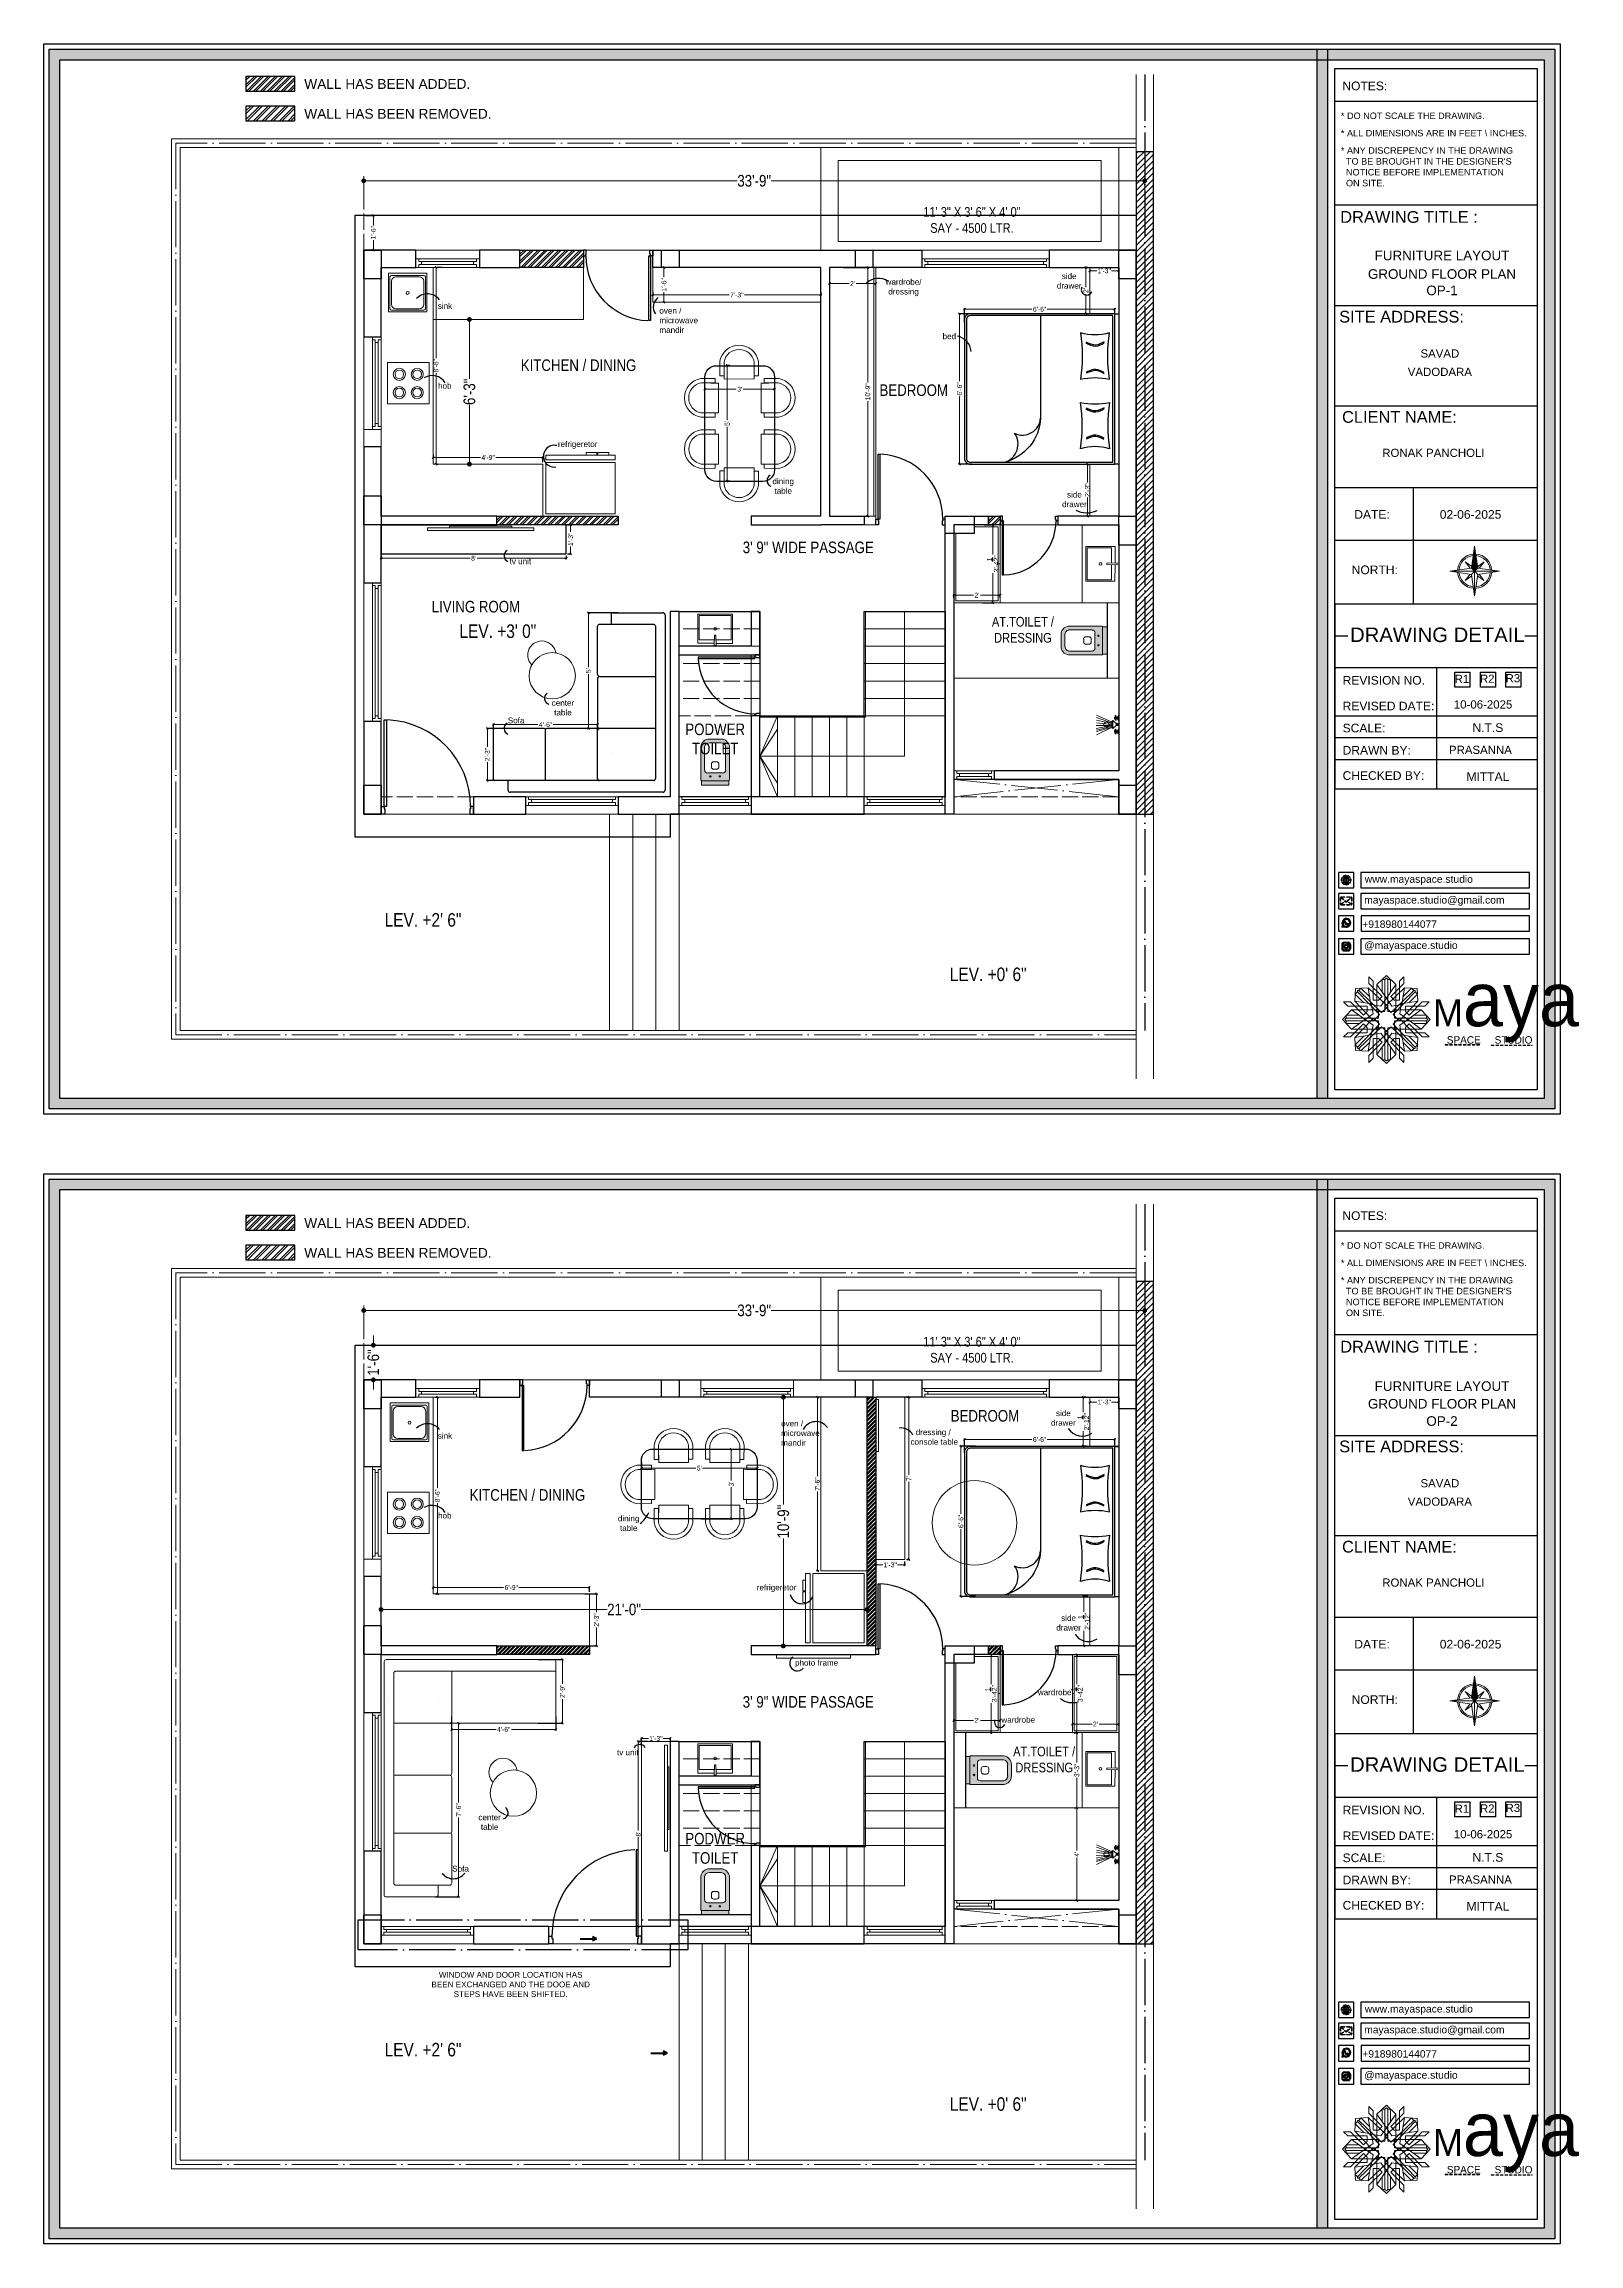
# Model space of a CAD drawing. Header units: millimetres. Extents: x 56222 to 154462, y -172610 to -121287.
# Drawn here: x 151867 to 152663, y -171130 to -169989 of the extents above; entities that cross this region are included whole.
import ezdxf
from ezdxf.enums import TextEntityAlignment as Align

# ---------------------------------------------------------------- set-up
doc = ezdxf.new("R2010")
doc.units = ezdxf.units.MM
doc.header["$MEASUREMENT"] = 0
doc.header["$PDMODE"] = 35
for name, pattern in [('ACAD_ISO02W100', [15, 12, -3]), ('ACAD_ISO04W100', [30, 24, -3, 0, -3]), ('DASHEDX2', [1.5, 1, -0.5])]:
    doc.linetypes.add(name, pattern=pattern)
doc.layers.get('Defpoints').update_dxf_attribs({"color": 220})
for name, color, linetype in [('AR DOOR', 40, 'Continuous'), ('AR ELE-5', 134, 'Continuous'), ('GROUND FLOOR  ( Text )', 251, 'Continuous'), ('str coll', 6, 'Continuous')]:
    doc.layers.add(name, color=color, linetype=linetype)
for name, color, linetype, lineweight in [('CENTERLINE ( COLUMN ) ~ DIM', 7, 'Continuous', 9), ('COLUMN', 1, 'Continuous', 30), ('dim05', 1, 'Continuous', 13), ('Dimension', 10, 'DASHEDX2', 20), ('ELEVATION ( SPIRAL STAIR )', 250, 'Continuous', 9), ('FIRST FLOOR', 7, 'Continuous', 9), ('FUR', 250, 'Continuous', 0), ('FURNITURE', 34, 'Continuous', 9), ('GROUND FLOOR', 7, 'Continuous', 9), ('GROUND FLOOR  ( HATCH )', 251, 'Continuous', 9), ('GROUND FLOOR  ( PLINE )', 251, 'Continuous', 30), ('GROUND FLOOR ( DW_RAIL )', 7, 'Continuous', 9), ('GROUND FLOOR ( STAIR )', 251, 'Continuous', 9), ('Labelling', 1, 'Continuous', 25), ('NAME PLATE', 7, 'Continuous', 25), ('title block', 7, 'Continuous', 9), ('UTILITY', 48, 'Continuous', 9), ('wall', 7, 'Continuous', 30), ('X_PLOT', 1, 'Continuous', 9)]:
    doc.layers.add(name, color=color, linetype=linetype, lineweight=lineweight)
doc.layers.add('XX~SLAB ( PLINE )', color=251, linetype='Continuous', plot=False)
doc.styles.add('Arial', font='arial.ttf')
doc.styles.add('Cn BT~6', font='swissc.ttf', dxfattribs={"height": 6})
doc.styles.add("Cn_BT_0'-0", font='swissc.ttf')
doc.styles.get("Standard").update_dxf_attribs({"font": 'arial.ttf', "height": 6})
doc.styles.add('style4', font='ARIALN.TTF')
doc.dimstyles.new('Cn BT~6', dxfattribs={"dimtxt": 0.18, "dimasz": 2.5, "dimexe": 2.5, "dimexo": 0, "dimgap": 0.09, "dimtad": 0, "dimdec": 3, "dimzin": 3, "dimdsep": 46, "dimlunit": 4, "dimtxsty": 'Cn BT~6', "dimblk": 'DOT', "dimcen": 0.09, "dimdle": 2, "dimclrd": 250, "dimclre": 250, "dimclrt": 5, "dimadec": 0, "dimazin": 0, "dimtfac": 0.75, "dimtdec": 3, "dimtofl": 0, "dimtmove": 0, "dimatfit": 3, "dimfxl": 1, "dimtolj": 1, "dimtzin": 0, "dimlwd": 15, "dimlwe": 15, "dimarcsym": 0})
doc.dimstyles.new('ISO-25', dxfattribs={"dimtxt": 2.5, "dimasz": 1, "dimexe": 0.5, "dimexo": 1, "dimtad": 0, "dimdec": 1, "dimlunit": 4, "dimtxsty": 'Standard', "dimblk": 'OBLIQUE', "dimcen": 2.5, "dimclrd": 1, "dimclre": 1, "dimclrt": 5, "dimadec": 0, "dimazin": 0, "dimtfac": 1, "dimtdec": 1, "dimtmove": 0, "dimatfit": 3, "dimfxl": 1, "dimlwd": -1, "dimarcsym": 0})

msp = doc.modelspace()

# ---------------------------------------------------------------- texts
at = {"layer": 'GROUND FLOOR  ( Text )', "color": 1, "attachment_point": 5, "style": "Cn_BT_0'-0"}
for s, insert, char_height in [('11\' 3" X 3\' 6" X 4\' 0"\\PSAY - 4500 LTR. ', (152348.6041, -170080.0233), 5), ('LEV. +3\' 0"', (152102.7389, -170293.2899), 7), ('LEV. +2\' 6"', (152063.9375, -170443.0146), 7), ('LEV. +0\' 6"', (152357.0252, -170471.2227), 7), ('11\' 3" X 3\' 6" X 4\' 0"\\PSAY - 4500 LTR. ', (152348.6041, -170665.8903), 5), ('LEV. +2\' 6"', (152063.9375, -171028.8816), 7), ('LEV. +0\' 6"', (152357.0252, -171057.0897), 7)]:
    msp.add_mtext(s, dxfattribs=dict(at, insert=insert, char_height=char_height))
at = {"layer": 'GROUND FLOOR  ( Text )', "attachment_point": 5, "style": "Cn_BT_0'-0"}
for s, insert, char_height in [('KITCHEN / DINING', (152144.6094, -170155.3492), 6), ('BEDROOM', (152318.4238, -170168.3147), 6), ('3\' 9" WIDE PASSAGE', (152263.7082, -170249.8245), 6), ('LIVING ROOM', (152091.3834, -170280.5611), 6), ('AT.TOILET /\\PDRESSING', (152375.0462, -170292.5403), 5), ('PODWER \\PTOILET', (152215.4478, -170349.1658), 6), ('BEDROOM', (152355.3505, -170700.1735), 6), ('KITCHEN / DINING', (152118.0841, -170741.2162), 6), ('3\' 9" WIDE PASSAGE', (152263.7082, -170848.5315), 6), ('AT.TOILET /\\PDRESSING', (152386.0567, -170878.4073), 5), ('PODWER \\PTOILET', (152215.4478, -170924.4662), 6)]:
    msp.add_mtext(s, dxfattribs=dict(at, insert=insert, char_height=char_height))
at = {"layer": 'Labelling', "attachment_point": 5, "style": 'style4'}
for s, insert, char_height, width in [('\\A1;\\pxql;{\\fArial|b0|i0|c0|p34;WALL HAS BEEN ADDED.}', (152061.8181, -170009.5059, 0.0263), 5.087834, 118.925581), ('\\A1;\\pxql;{\\fArial|b0|i0|c0|p34;WALL HAS BEEN REMOVED.}', (152061.8181, -170024.975, 0.0263), 5.087834, 118.925581), ('\\A1;\\pxql;{\\fArial|b0|i0|c0|p34;oven / microwave\\Pmandir}', (152200.7383, -170132.0756, 0.0078), 3, 28.454272), ('\\A1;\\pxql;{\\fArial|b0|i0|c0|p34;WALL HAS BEEN ADDED.}', (152061.8181, -170600.2009, 0.0263), 5.087834, 118.925581), ('\\A1;\\pxql;{\\fArial|b0|i0|c0|p34;WALL HAS BEEN REMOVED.}', (152061.8181, -170615.67, 0.0263), 5.087834, 118.925581), ('\\A1;\\pxql;{\\fArial|b0|i0|c0|p34;oven / microwave\\Pmandir}', (152263.8693, -170709.1227, 0.0078), 3, 28.454272)]:
    msp.add_mtext(s, dxfattribs=dict(at, insert=insert, char_height=char_height, width=width))
at = {"layer": 'Labelling', "color": 1, "char_height": 3, "attachment_point": 5, "style": 'style4'}
for s, insert, width in [('\\A1;{\\fArial|b0|i0|c0|p34;wardrobe/\\Pdressing}', (152313.1394, -170115.0833, -0.0704), 33.454272), ('\\A1;{\\fArial|b0|i0|c0|p34;side \\Pdrawer}', (152399.0135, -170111.6331, -0.0006), 33.454272), ('\\A1;{\\fArial|b0|i0|c0|p34;sink}', (152075.3347, -170124.6235, -0.0006), 33.454272), ('\\A1;\\pxql;{\\fArial|b0|i0|c0|p34;bed}', (152350.1167, -170140.3333, -0.0704), 33.454272), ('\\A1;{\\fArial|b0|i0|c0|p34;hob}', (152075.2237, -170166.0204, -0.0006), 33.454272), ('\\A1;\\pxql;{\\fArial|b0|i0|c0|p34;refrigeretor }', (152150.6211, -170196.6743, 0.0078), 33.454272), ('\\A1;{\\fArial|b0|i0|c0|p34;dining \\Ptable}', (152250.7322, -170218.0207, -0.0006), 33.454272), ('\\A1;{\\fArial|b0|i0|c0|p34;side \\Pdrawer}', (152401.7453, -170224.9488, -0.0006), 33.454272), ('\\A1;{\\fArial|b0|i0|c0|p34;tv unit}', (152114.4423, -170257.0601, -0.0006), 33.454272), ('\\A1;{\\fArial|b0|i0|c0|p34;center \\Ptable}', (152136.5065, -170332.9536), 33.454272), ('\\A1;{\\fArial|b0|i0|c0|p34;Sofa }', (152112.2321, -170339.5535, -0.0006), 33.454272), ('\\A1;{\\fArial|b0|i0|c0|p34;side \\Pdrawer}', (152396.0017, -170701.317, -0.0006), 33.454272), ('\\A1;{\\fArial|b0|i0|c0|p34;sink}', (152075.3347, -170710.4905, -0.0006), 33.454272), ('\\A1;{\\fArial|b0|i0|c0|p34;dressing /\\P console table}', (152328.5115, -170711.1734, -0.0704), 33.454272), ('\\A1;{\\fArial|b0|i0|c0|p34;hob}', (152075.2237, -170751.8874, -0.0006), 33.454272), ('\\A1;{\\fArial|b0|i0|c0|p34;dining \\Ptable}', (152170.6061, -170755.874, -0.0011), 33.454272), ('\\A1;\\pxql;{\\fArial|b0|i0|c0|p34;refrigeretor }', (152253.7654, -170789.5835, 0.0078), 33.454272), ('\\A1;{\\fArial|b0|i0|c0|p34;side \\Pdrawer}', (152398.7261, -170807.5112, -0.0006), 33.454272), ('\\A1;{\\fArial|b0|i0|c0|p34;photo frame}', (152268.0494, -170828.6588), 33.454272), ('\\A1;{\\fArial|b0|i0|c0|p34;wardrobe}', (152391.5161, -170843.5338), 33.454272), ('\\A1;{\\fArial|b0|i0|c0|p34;wardrobe}', (152372.6023, -170857.7941), 33.454272), ('\\A1;{\\fArial|b0|i0|c0|p34;tv unit}', (152170.1452, -170874.7002, -0.0006), 33.454272), ('\\A1;{\\fArial|b0|i0|c0|p34;center \\Ptable}', (152098.4816, -170910.904, -0.0006), 33.454272), ('\\A1;{\\fArial|b0|i0|c0|p34;Sofa }', (152083.4048, -170935.022, -0.0006), 27.454272), ('\\A1;{\\fArial|b0|i0|c0|p34;WINDOW AND DOOR LOCATION HAS BEEN EXCHANGED AND THE DOOE AND STEPS HAVE BEEN SHIFTED.}', (152109.4192, -170995.0349, -0.0006), 83.701559)]:
    msp.add_mtext(s, dxfattribs=dict(at, insert=insert, width=width))
at = {"layer": 'NAME PLATE', "style": 'Arial'}
for s, height, p in [('FURNITURE LAYOUT', 4.972924, (152592.36, -170100.8996, 0.1256)), ('GROUND FLOOR PLAN', 4.972924, (152592.36, -170110.5154, 0.1256)), ('OP-1', 4.97292, (152592.36, -170118.9965, 0.1256)), (' SAVAD ', 4.24568, (152591.2578, -170151.3628, 0.1256)), ('VADODARA', 4.24568, (152591.2578, -170160.8944, 0.1256)), ('RONAK PANCHOLI    ', 4.245682, (152591.1958, -170202.8756, 0.1256)), ('10-06-2025', 4.24568, (152613.6671, -170333.3581, 0.1256)), ('PRASANNA', 4.24568, (152612.281, -170356.8965, 0.1256)), ('FURNITURE LAYOUT', 4.972924, (152592.36, -170687.2332, 0.1256)), ('GROUND FLOOR PLAN', 4.972924, (152592.36, -170696.3824, 0.1256)), ('OP-2', 4.97292, (152592.36, -170705.3343, 0.1256)), ('VADODARA', 4.24568, (152591.2578, -170746.7614, 0.1256)), (' SAVAD ', 4.24568, (152591.2578, -170737.2298, 0.1256)), ('RONAK PANCHOLI    ', 4.245682, (152591.1958, -170788.7426, 0.1256)), ('10-06-2025', 4.24568, (152613.6671, -170919.2251, 0.1256)), ('PRASANNA', 4.24568, (152612.281, -170942.7635, 0.1256))]:
    msp.add_text(s, height=height, dxfattribs=at).set_placement(p, align=Align.CENTER)
at = {"layer": 'NAME PLATE', "char_height": 4.24568, "width": 5.841591, "attachment_point": 2, "style": 'Arial'}
for s, insert in [('R1', (152602.6807, -170315.8633, 0.1256)), ('R2', (152615.8287, -170315.7699, 0.1256)), ('R3', (152629.1032, -170315.5107, 0.1256)), ('R1', (152602.6807, -170901.7303, 0.1256)), ('R2', (152615.8287, -170901.6369, 0.1256)), ('R3', (152629.1032, -170901.3777, 0.1256))]:
    msp.add_mtext(s, dxfattribs=dict(at, insert=insert))

# ---------------------------------------------------------------- blocks, each defined once
blk = doc.blocks.new('_Dot')
at = {"color": 0, "linetype": 'ByBlock', "lineweight": -2}
blk.add_line((-0.5, 0), (-1, 0), dxfattribs=at)
at = {"color": 0, "linetype": 'ByBlock', "const_width": 0.5}
blk.add_lwpolyline([(-0.25, 0, 1), (0.25, 0, 1)], format="xyb", close=True, dxfattribs=at)
blk = doc.blocks.new('*D127')
at = {"layer": 'CENTERLINE ( COLUMN ) ~ DIM', "color": 250, "lineweight": 15, "transparency": 16777216}
for p, q in [((152033.2, -170071.6), (152033.2, -170057.2)), ((152438.2, -170071.6), (152438.2, -170057.2)), ((152035.7, -170059.7), (152226.8, -170059.7)), ((152435.7, -170059.7), (152244.5, -170059.7))]:
    blk.add_line(p, q, dxfattribs=at)
at = {"layer": 'Defpoints', "color": 0, "transparency": 16777216}
for p in [(152438.2, -170059.7), (152033.2, -170071.6), (152438.2, -170071.6)]:
    blk.add_point(p, dxfattribs=at)
at = {"layer": 'CENTERLINE ( COLUMN ) ~ DIM', "color": 250, "lineweight": 15, "transparency": 16777216, "xscale": 2.5, "yscale": 2.5, "zscale": 2.5, "rotation": 180}
blk.add_blockref('_Dot', (152033.2, -170059.7), dxfattribs=at)
at = {"layer": 'CENTERLINE ( COLUMN ) ~ DIM', "color": 250, "lineweight": 15, "transparency": 16777216, "xscale": 2.5, "yscale": 2.5, "zscale": 2.5}
blk.add_blockref('_Dot', (152438.2, -170059.7), dxfattribs=at)
at = {"layer": 'CENTERLINE ( COLUMN ) ~ DIM', "color": 5, "transparency": 16777216, "insert": (152235.7, -170059.7), "char_height": 6, "attachment_point": 5, "style": 'Cn BT~6'}
blk.add_mtext('\\A1;33\'-9"', dxfattribs=at)
blk = doc.blocks.new('_Oblique')
at = {"layer": 'wall', "color": 0, "lineweight": -2}
blk.add_line((-0.5, -0.5), (0.5, 0.5), dxfattribs=at)
blk = doc.blocks.new('*D126')
at = {"layer": 'Defpoints', "color": 0, "transparency": 16777216}
for p in [(152033.2, -170077.6), (152033.2, -170095.6), (152038.2, -170095.6)]:
    blk.add_point(p, dxfattribs=at)
at = {"layer": 'dim05', "color": 1, "linetype": 'Continuous', "lineweight": -2, "transparency": 16777216}
for p, q in [((152034.2, -170077.6), (152038.7, -170077.6)), ((152034.2, -170095.6), (152038.7, -170095.6))]:
    blk.add_line(p, q, dxfattribs=at)
at = {"layer": 'dim05', "color": 1, "linetype": 'Continuous', "transparency": 16777216}
for p, q in [((152038.2, -170077.6), (152038.2, -170082.8)), ((152038.2, -170095.6), (152038.2, -170090.4))]:
    blk.add_line(p, q, dxfattribs=at)
at = {"layer": 'dim05', "color": 1, "transparency": 16777216}
for p, rotation in [((152038.2, -170077.6), 90), ((152038.2, -170095.6), 270)]:
    blk.add_blockref('_Oblique', p, dxfattribs=dict(at, rotation=rotation))
at = {"layer": 'dim05', "color": 5, "lineweight": 25, "transparency": 16777216, "insert": (152038.2, -170086.6), "char_height": 2.5, "attachment_point": 5, "rotation": 90, "style": 'Arial'}
blk.add_mtext('1\'-6"', dxfattribs=at)
blk = doc.blocks.new('FSFSF')
at = {"color": 42, "lineweight": 5, "true_color": 0xe0ac11}
for p, q in [((28600, 143.5), (28600, 140.2)), ((28602.1, 141.4), (28600, 143.5)), ((28606.5, 133.8), (28600, 140.2)), ((28602.1, 141.4), (28602.1, 132)), ((28603.9, 139.7), (28608.6, 144.1)), ((28603.9, 126.6), (28603.9, 139.7)), ((28603.9, 139.7), (28608.6, 133)), ((28607.9, 142.2), (28606.6, 142.2)), ((28606.6, 142.2), (28606.6, 135.8)), ((28607.9, 142.2), (28608.6, 142.8)), ((28607.9, 142.2), (28607.9, 126.6)), ((28613.3, 139.7), (28608.6, 144.1)), ((28609.3, 142.2), (28608.6, 142.8)), ((28613.3, 139.7), (28608.6, 133)), ((28609.3, 142.2), (28609.3, 126.6)), ((28609.3, 142.2), (28610.6, 142.2)), ((28610.6, 142.2), (28610.6, 135.8)), ((28610.7, 133.8), (28617.1, 140.2)), ((28613.3, 126.6), (28613.3, 139.7)), ((28615, 141.4), (28617.1, 143.5)), ((28615, 141.4), (28615, 132)), ((28617.1, 143.5), (28617.1, 140.2)), ((28587.7, 131.2), (28591.1, 131.2)), ((28589.8, 129.1), (28587.7, 131.2)), ((28589.8, 129.1), (28599.3, 129.1)), ((28597.5, 124.8), (28591.1, 131.2)), ((28593.2, 131.5), (28593.5, 137.7)), ((28593.2, 131.5), (28601.7, 122.7)), ((28601.2, 130.2), (28593.2, 131.5)), ((28593.4, 135), (28594.6, 136.1)), ((28593.4, 135), (28597.6, 130.8)), ((28599.8, 138.1), (28593.5, 137.7)), ((28595.1, 136.7), (28594.5, 136.7)), ((28594.6, 136.1), (28594.6, 136.7)), ((28605.2, 125), (28594.6, 136.1)), ((28596.2, 137.9), (28595.1, 136.7)), ((28606.3, 126.1), (28595.1, 136.7)), ((28596.2, 137.9), (28600.5, 133.6)), ((28599.3, 126.5), (28599.3, 129.1)), ((28599.8, 138.1), (28608.6, 129.6)), ((28601, 130), (28599.8, 138.1)), ((28605.9, 129.2), (28601, 130)), ((28602.1, 125.4), (28601.2, 130.2)), ((28604.7, 132), (28602.1, 132)), ((28606.5, 133.8), (28604.7, 132)), ((28605.9, 129.2), (28608.6, 133)), ((28607.9, 128.9), (28608.6, 129.6)), ((28607.9, 128.9), (28608.6, 128.3)), ((28617.4, 138.1), (28608.6, 129.6)), ((28611.3, 129.2), (28608.6, 133)), ((28609.3, 128.9), (28608.6, 129.6)), ((28609.3, 128.9), (28608.6, 128.3)), ((28610.7, 133.8), (28612.4, 132)), ((28610.9, 126.1), (28622, 136.7)), ((28611.3, 129.2), (28616.1, 130)), ((28612, 125), (28622.6, 136.1)), ((28612.4, 132), (28615, 132)), ((28615.1, 125.4), (28615.9, 130.2)), ((28624, 131.5), (28615.5, 122.7)), ((28615.9, 130.2), (28624, 131.5)), ((28616.1, 130), (28617.4, 138.1)), ((28620.9, 137.9), (28616.7, 133.6)), ((28617.4, 138.1), (28623.6, 137.7)), ((28627.3, 129.1), (28617.9, 129.1)), ((28617.9, 126.5), (28617.9, 129.1)), ((28623.8, 135), (28619.6, 130.8)), ((28619.7, 124.8), (28626.1, 131.2)), ((28620.9, 137.9), (28622, 136.7)), ((28622, 136.7), (28622.6, 136.7)), ((28622.6, 136.1), (28622.6, 136.7)), ((28623.8, 135), (28622.6, 136.1)), ((28624, 131.5), (28623.6, 137.7)), ((28629.5, 131.2), (28626.1, 131.2)), ((28627.3, 129.1), (28629.5, 131.2)), ((28591.6, 127.4), (28587.2, 122.7)), ((28591.6, 117.9), (28587.2, 122.7)), ((28589, 123.3), (28588.4, 122.7)), ((28589, 122), (28588.4, 122.7)), ((28589, 123.3), (28589, 124.7)), ((28589, 124.7), (28595.4, 124.7)), ((28589, 123.3), (28604.7, 123.3)), ((28589, 122), (28604.7, 122)), ((28589, 122), (28589, 120.7)), ((28589, 120.7), (28595.4, 120.7)), ((28597.5, 120.5), (28591.1, 114.1)), ((28604.7, 127.4), (28591.6, 127.4)), ((28591.6, 127.4), (28598.2, 122.7)), ((28591.6, 117.9), (28598.2, 122.7)), ((28593.2, 113.9), (28601.7, 122.7)), ((28605.2, 120.4), (28594.6, 109.2)), ((28606.3, 119.1), (28595.1, 108.5)), ((28597.5, 124.8), (28599.3, 126.5)), ((28597.5, 120.5), (28599.3, 118.8)), ((28602.1, 125.4), (28598.2, 122.7)), ((28602.1, 119.9), (28598.2, 122.7)), ((28599.3, 118.8), (28599.3, 116.2)), ((28602.1, 119.9), (28601.2, 115.1)), ((28602.3, 123.3), (28601.7, 122.7)), ((28602.3, 122), (28601.7, 122.7)), ((28602.3, 123.3), (28603, 122.7)), ((28602.3, 122), (28603, 122.7)), ((28605.2, 125), (28603, 122.7)), ((28605.2, 120.4), (28603, 122.7)), ((28603.7, 126.5), (28603.7, 127.4)), ((28604.7, 126.5), (28603.7, 126.5)), ((28604.7, 118.8), (28603.7, 118.8)), ((28603.7, 118.8), (28603.7, 117.9)), ((28604.7, 127.6), (28603.9, 127.6)), ((28607.9, 126.6), (28603.9, 126.6)), ((28607.9, 118.6), (28603.9, 118.6)), ((28603.9, 118.6), (28603.9, 105.5)), ((28604.7, 126.6), (28604.7, 127.6)), ((28604.7, 123.3), (28604.7, 127.4)), ((28604.7, 122), (28604.7, 117.9)), ((28604.7, 118.6), (28604.7, 117.7)), ((28606.3, 126.1), (28608.6, 128.3)), ((28606.3, 119.1), (28608.6, 117)), ((28607.9, 103), (28607.9, 118.6)), ((28610.9, 126.1), (28608.6, 128.3)), ((28610.9, 119.1), (28608.6, 117)), ((28609.3, 126.6), (28613.3, 126.6)), ((28609.3, 118.6), (28613.3, 118.6)), ((28609.3, 103), (28609.3, 118.6)), ((28610.9, 119.1), (28622, 108.5)), ((28612, 125), (28614.2, 122.7)), ((28612, 120.4), (28614.2, 122.7)), ((28612, 120.4), (28622.6, 109.2)), ((28612.5, 126.6), (28612.5, 127.6)), ((28612.5, 127.6), (28613.3, 127.6)), ((28612.5, 123.3), (28612.5, 127.4)), ((28612.5, 127.4), (28625.6, 127.4)), ((28612.5, 126.5), (28613.5, 126.5)), ((28628.2, 123.3), (28612.5, 123.3)), ((28612.5, 122), (28612.5, 117.9)), ((28628.2, 122), (28612.5, 122)), ((28612.5, 118.8), (28613.5, 118.8)), ((28612.5, 118.6), (28612.5, 117.7)), ((28613.3, 118.6), (28613.3, 105.5)), ((28613.5, 126.5), (28613.5, 127.4)), ((28613.5, 118.8), (28613.5, 117.9)), ((28614.9, 123.3), (28614.2, 122.7)), ((28614.9, 122), (28614.2, 122.7)), ((28614.9, 123.3), (28615.5, 122.7)), ((28614.9, 122), (28615.5, 122.7)), ((28615.1, 125.4), (28619, 122.7)), ((28615.1, 119.9), (28619, 122.7)), ((28615.1, 119.9), (28615.9, 115.1)), ((28624, 113.9), (28615.5, 122.7)), ((28619.7, 124.8), (28617.9, 126.5)), ((28619.7, 120.5), (28617.9, 118.8)), ((28617.9, 118.8), (28617.9, 116.2)), ((28625.6, 127.4), (28619, 122.7)), ((28625.6, 117.9), (28619, 122.7)), ((28619.7, 120.5), (28626.1, 114.1)), ((28628.2, 124.7), (28621.8, 124.7)), ((28628.2, 120.7), (28621.8, 120.7)), ((28625.6, 127.4), (28630, 122.7)), ((28625.6, 117.9), (28630, 122.7)), ((28628.2, 123.3), (28628.2, 124.7)), ((28628.2, 123.3), (28628.8, 122.7)), ((28628.2, 122), (28628.8, 122.7)), ((28628.2, 122), (28628.2, 120.7)), ((28589.8, 116.2), (28587.7, 114.1)), ((28587.7, 114.1), (28591.1, 114.1)), ((28589.8, 116.2), (28599.3, 116.2)), ((28604.7, 117.9), (28591.6, 117.9)), ((28601.2, 115.1), (28593.2, 113.9)), ((28593.2, 113.9), (28593.5, 107.6)), ((28593.4, 110.3), (28597.6, 114.5)), ((28593.4, 110.3), (28594.6, 109.2)), ((28599.8, 107.2), (28593.5, 107.5)), ((28595.1, 108.5), (28594.5, 108.5)), ((28594.6, 109.2), (28594.6, 108.6)), ((28596.2, 107.4), (28595.1, 108.5)), ((28596.2, 107.4), (28600.5, 111.6)), ((28599.8, 107.2), (28608.6, 115.7)), ((28601, 115.2), (28599.8, 107.2)), ((28606.5, 111.5), (28600, 105.1)), ((28605.9, 116), (28601, 115.2)), ((28602.1, 103.8), (28602.1, 113.3)), ((28604.7, 113.3), (28602.1, 113.3)), ((28604.7, 117.7), (28603.9, 117.7)), ((28603.9, 105.5), (28608.6, 112.2)), ((28606.5, 111.5), (28604.7, 113.3)), ((28605.9, 116), (28608.6, 112.2)), ((28606.6, 103), (28606.6, 109.4)), ((28607.9, 116.3), (28608.6, 117)), ((28607.9, 116.3), (28608.6, 115.7)), ((28609.3, 116.3), (28608.6, 117)), ((28609.3, 116.3), (28608.6, 115.7)), ((28611.3, 116), (28608.6, 112.2)), ((28617.4, 107.2), (28608.6, 115.7)), ((28613.3, 105.5), (28608.6, 112.2)), ((28610.6, 103), (28610.6, 109.4)), ((28610.7, 111.5), (28612.4, 113.3)), ((28610.7, 111.5), (28617.1, 105.1)), ((28611.3, 116), (28616.1, 115.2)), ((28612.4, 113.3), (28615, 113.3)), ((28612.5, 117.9), (28625.6, 117.9)), ((28612.5, 117.7), (28613.3, 117.7)), ((28615, 103.8), (28615, 113.3)), ((28615.9, 115.1), (28624, 113.9)), ((28616.1, 115.2), (28617.4, 107.2)), ((28620.9, 107.4), (28616.7, 111.6)), ((28617.4, 107.2), (28623.6, 107.5)), ((28627.3, 116.2), (28617.9, 116.2)), ((28623.8, 110.3), (28619.6, 114.5)), ((28620.9, 107.4), (28622, 108.5)), ((28622, 108.5), (28622.6, 108.5)), ((28623.8, 110.3), (28622.6, 109.2)), ((28622.6, 109.2), (28622.6, 108.6)), ((28624, 113.9), (28623.6, 107.6)), ((28629.5, 114.1), (28626.1, 114.1)), ((28627.3, 116.2), (28629.5, 114.1)), ((28600, 101.7), (28600, 105.1)), ((28602.1, 103.8), (28600, 101.7)), ((28603.9, 105.5), (28608.6, 101.1)), ((28607.9, 103), (28606.6, 103)), ((28607.9, 103), (28608.6, 102.4)), ((28613.3, 105.5), (28608.6, 101.1)), ((28609.3, 103), (28608.6, 102.4)), ((28609.3, 103), (28610.6, 103)), ((28615, 103.8), (28617.1, 101.7)), ((28617.1, 101.7), (28617.1, 105.1))]:
    blk.add_line(p, q, dxfattribs=at)
blk = doc.blocks.new('hgwg')
at = {"layer": 'Dimension', "true_color": 0xd39e00}
h = blk.add_hatch(color=42, dxfattribs=at)
h.dxf.hatch_style = 1
h.paths.add_polyline_path([(27505.71, 45.05), (27494.27, 45.05), (27494.27, 44.9), (27505.71, 44.9)])
h = blk.add_hatch(color=42, dxfattribs=at)
h.dxf.hatch_style = 1
h.paths.add_polyline_path([(27523.3, 44.9), (27509.68, 44.9), (27509.68, 44.75), (27523.3, 44.75)])
at = {"layer": 'Dimension', "color": 42, "true_color": 0xd39e00}
for p, q in [((27494.27, 45.05), (27505.71, 45.05)), ((27494.27, 44.9), (27494.27, 45.05)), ((27494.27, 44.9), (27505.71, 44.9)), ((27505.71, 45.05), (27505.71, 44.9)), ((27509.68, 44.9), (27523.3, 44.9)), ((27509.68, 44.9), (27509.68, 44.75)), ((27509.68, 44.75), (27523.3, 44.75)), ((27523.3, 44.75), (27523.3, 44.9))]:
    blk.add_line(p, q, dxfattribs=at)
at = {"layer": 'Dimension', "color": 42, "true_color": 0xd39e00, "attachment_point": 1}
for s, width, insert, char_height in [('{\\fCinzel|b0|i0|c0|p2;\\H1.5x;M\\fAmsterdam One|b0|i0|c0|p2;\\H2x;aya}', 85.3277, (27490.17, 69.17), 6), ('{\\fCinzel|b0|i0|c0|p0;SPACE     STUDIO}', 66.129, (27494.83, 47.86), 2.5)]:
    blk.add_mtext_dynamic_manual_height_columns(s, width=width, gutter_width=30, heights=[0], dxfattribs=dict(at, insert=insert, char_height=char_height))
blk = doc.blocks.new('QEGW4TG')
at = {"layer": 'Dimension', "true_color": 0x000000}
h = blk.add_hatch(color=18, dxfattribs=at)
h.dxf.hatch_style = 1
h.paths.add_polyline_path([(2.69, 1.93, 0.170513), (2.95, 1.97, 0.190337), (3.11, 2.18, 0.316231), (3.07, 2.28), (2.79, 2.37, 0.273721), (2.69, 2.34, 0.040749), (2.63, 2.27, -0.441282), (2.53, 2.25, -0.11828), (2.06, 2.64, -0.441282), (2.07, 2.74, 0.040749), (2.13, 2.81, 0.290083), (2.14, 2.92), (2.01, 3.18, 0.316231), (1.91, 3.2, 0.190337), (1.73, 3, 0.170513), (1.72, 2.74, 0.252784)], flags=0)
h.paths.add_polyline_path([(1.19, 1.98), (1.03, 1.3, 0.550912), (1.11, 1.23), (1.75, 1.39, 6.344125)])
h.paths.add_polyline_path([(1.81, 1.7), (1.4, 1.6), (1.5, 2.03, -9.071339)], flags=16)
h.paths.add_polyline_path([(3.11, 2.16, -0.17811), (2.95, 1.97, -0.170513), (2.69, 1.93, -0.252784), (1.72, 2.74, -0.170513), (1.73, 3, -0.17811), (1.89, 3.19, -0.370089), (2.01, 3.18), (2.14, 2.92, -0.307185), (2.13, 2.8, -0.041087), (2.06, 2.73, 0.321676), (2.05, 2.65, 0.126524), (2.55, 2.24, 0.312216), (2.62, 2.26, -0.041087), (2.68, 2.34, -0.290673), (2.79, 2.37), (3.07, 2.28, -0.370089)], flags=0)
h = blk.add_hatch(color=18, dxfattribs=at)
h.dxf.hatch_style = 1
h.paths.add_polyline_path([(2.79, 2.37, 0.273721), (2.69, 2.34, 0.040749), (2.63, 2.27, -0.441282), (2.53, 2.25, -0.11828), (2.06, 2.64, -0.441282), (2.07, 2.74, 0.040749), (2.13, 2.81, 0.290083), (2.14, 2.92), (2.01, 3.18, 0.316231), (1.91, 3.2, 0.190337), (1.73, 3, 0.170513), (1.72, 2.74, 0.252784), (2.69, 1.93, 0.170513), (2.95, 1.97, 0.190337), (3.11, 2.18, 0.316231), (3.07, 2.28)])
for p, q in [((1.19, 1.98), (1.03, 1.3)), ((1.1, 1.23), (1.75, 1.39)), ((1.5, 2.03), (1.4, 1.6)), ((1.4, 1.6), (1.81, 1.7)), ((2.01, 3.18), (2.14, 2.92)), ((3.07, 2.28), (2.8, 2.36))]:
    blk.add_line(p, q)
blk.add_lwpolyline([(0, 0), (4.68, 0), (4.68, 4.68), (0, 4.68)], close=True)
for centre, radius, start, end in [((1.09, 1.29), 0.0598, 164.84831, 282.14582), ((2.39, 2.56), 1.34, 241.47269, 205.64225), ((2.39, 2.56), 1.04, 235.99618, 210.83325), ((2.09, 2.87), 0.39, 159.7007, 198.40719), ((2.96, 3.23), 1.33, 201.42182, 258.16694), ((2.07, 2.87), 0.364, 118.96853, 159.36483), ((1.94, 3.12), 0.0896, 41.89846, 123.13436), ((2.11, 2.68), 0.066, 135.99317, 224.88915), ((1.67, 3.16), 0.586, 312.46169, 321.87278), ((3.12, 3.42), 1.31, 216.54555, 243.52792), ((2.05, 2.87), 0.104, 320.39235, 28.69706), ((2.57, 2.3), 0.066, 234.24815, 323.14414), ((3.11, 1.94), 0.586, 137.26453, 146.67562), ((2.76, 2.27), 0.104, 70.44024, 138.74495), ((2.75, 2.31), 0.39, 260.73011, 299.43661), ((2.76, 2.29), 0.364, 299.77248, 340.16878), ((3.03, 2.2), 0.0896, 336.00294, 57.23884)]:
    blk.add_arc(centre, radius, start, end)
blk = doc.blocks.new('ASGERG')
at = {"layer": 'Dimension', "true_color": 0x000000}
h = blk.add_hatch(color=18, dxfattribs=at)
h.dxf.hatch_style = 1
h.paths.add_polyline_path([(0.99, 1.7, 0.353872), (1.69, 1.03), (2.96, 1.03, 0.353872), (3.66, 1.7), (3.66, 2.99, 0.353872), (2.96, 3.67), (1.69, 3.67, 0.353872), (0.99, 2.99)])
h.paths.add_polyline_path([(1.27, 2.97, -0.353872), (1.72, 3.4), (2.94, 3.4, -0.353872), (3.38, 2.97), (3.38, 1.72, -0.353872), (2.94, 1.3), (1.72, 1.3, -0.353872), (1.27, 1.72)], flags=16)
h.paths.add_polyline_path([(3.02, 2.35, -1), (1.64, 2.35, -1)], flags=0)
h.paths.add_polyline_path([(2.74, 2.35, -1), (1.92, 2.35, -1)], flags=0)
h.paths.add_polyline_path([(2.86, 3.02, -1), (3.19, 3.02, -1)], flags=0)
h.paths.add_polyline_path([(1.64, 2.35, 1), (3.02, 2.35, 1)], flags=0)
h = blk.add_hatch(color=18, dxfattribs=at)
h.dxf.hatch_style = 1
h.paths.add_polyline_path([(1.64, 2.35, 1), (3.02, 2.35, 1)])
h.paths.add_polyline_path([(2.74, 2.35, -1), (1.92, 2.35, -1)], flags=16)
h = blk.add_hatch(color=18, dxfattribs=at)
h.dxf.hatch_style = 1
h.paths.add_polyline_path([(3.19, 3.02, 1), (2.86, 3.02, 1)])
for p, q in [((0.99, 2.99), (0.99, 1.7)), ((1.27, 2.97), (1.27, 1.72)), ((1.69, 3.67), (2.96, 3.67)), ((1.69, 1.03), (2.96, 1.03)), ((2.94, 3.4), (1.72, 3.4)), ((2.94, 1.3), (1.72, 1.3)), ((3.38, 2.97), (3.38, 1.72)), ((3.66, 2.99), (3.66, 1.7))]:
    blk.add_line(p, q)
blk.add_lwpolyline([(0, 0), (4.68, 0), (4.68, 4.68), (0, 4.68)], close=True)
for centre, radius in [((2.33, 2.35), 0.694), ((2.33, 2.35), 0.414), ((3.02, 3.02), 0.168)]:
    blk.add_circle(centre, radius)
for centre, radius, start, end in [((1.76, 2.89), 0.778, 94.86305, 172.81274), ((1.76, 1.8), 0.778, 187.18726, 265.13695), ((1.76, 2.91), 0.491, 94.86305, 172.81274), ((1.76, 1.78), 0.491, 187.18726, 265.13695), ((2.9, 2.91), 0.491, 7.18726, 85.13695), ((2.9, 1.78), 0.491, 274.86305, 352.81274), ((2.89, 2.89), 0.778, 7.18726, 85.13695), ((2.89, 1.8), 0.778, 274.86305, 352.81274)]:
    blk.add_arc(centre, radius, start, end)
blk = doc.blocks.new('ETYETE')
at = {"layer": 'Dimension', "true_color": 0x000000}
h = blk.add_hatch(color=18, dxfattribs=at)
h.dxf.hatch_style = 1
h.paths.add_polyline_path([(3.76, 1.14, 0.414214), (4.12, 1.5), (4.12, 3.29, 0.414214), (3.76, 3.65), (0.92, 3.65, 0.414214), (0.56, 3.29), (0.56, 1.5, 0.414214), (0.92, 1.14)])
h.paths.add_polyline_path([(2.61, 2.22), (3.92, 1.34, -0.198912), (3.76, 1.28), (0.92, 1.28, -0.198912), (0.76, 1.34), (2.08, 2.22), (2.34, 1.98)], flags=16)
h.paths.add_polyline_path([(2.34, 2.16), (0.89, 3.51, -0.028783), (0.92, 3.52), (3.76, 3.52, -0.028783), (3.79, 3.51)], flags=16)
h.paths.add_polyline_path([(2.71, 2.32), (3.92, 3.45, -0.202482), (3.99, 3.29), (3.99, 1.5, -0.043076), (3.98, 1.46)], flags=16)
h.paths.add_polyline_path([(1.98, 2.32), (0.7, 1.46, -0.043076), (0.7, 1.5), (0.7, 3.29, -0.202482), (0.76, 3.45)], flags=16)
blk.add_lwpolyline([(0, 0), (4.68, 0), (4.68, 4.68), (0, 4.68)], close=True)
at = {"layer": 'Dimension', "color": 18, "true_color": 0x000000}
for p, q in [((0.56, 3.29), (0.56, 1.5)), ((0.7, 3.29), (0.7, 1.5)), ((0.7, 1.46), (1.98, 2.32)), ((0.76, 3.45), (1.98, 2.32)), ((0.76, 1.34), (2.08, 2.22)), ((0.89, 3.51), (2.34, 2.16)), ((0.92, 3.65), (3.76, 3.65)), ((0.92, 3.52), (3.76, 3.52)), ((0.92, 1.28), (3.76, 1.28)), ((0.92, 1.14), (3.76, 1.14)), ((2.08, 2.22), (2.34, 1.98)), ((2.34, 2.16), (3.79, 3.51)), ((2.34, 1.98), (2.61, 2.22)), ((3.92, 1.34), (2.61, 2.22)), ((2.71, 2.32), (3.92, 3.45)), ((3.98, 1.46), (2.71, 2.32)), ((3.99, 3.29), (3.99, 1.5)), ((4.12, 3.29), (4.12, 1.5))]:
    blk.add_line(p, q, dxfattribs=at)
for centre, radius, start, end in [((0.92, 3.29), 0.358, 90, 180), ((0.92, 1.5), 0.358, 180, 270), ((0.92, 3.29), 0.224, 134.21359, 180), ((0.92, 1.5), 0.224, 180, 189.86619), ((0.92, 1.5), 0.224, 225, 270), ((0.92, 3.29), 0.224, 90, 96.59483), ((3.76, 3.29), 0.358, 0, 90), ((3.76, 3.29), 0.224, 83.40517, 90), ((3.76, 1.5), 0.358, 270, 0), ((3.76, 1.5), 0.224, 270, 315), ((3.76, 3.29), 0.224, 0, 45.78641), ((3.76, 1.5), 0.224, 350.13381, 0)]:
    blk.add_arc(centre, radius, start, end, dxfattribs=at)
blk = doc.blocks.new('DTGWEGEARG')
at = {"layer": 'Dimension', "true_color": 0x000000}
h = blk.add_hatch(color=18, dxfattribs=at)
h.dxf.hatch_style = 1
h.paths.add_polyline_path([(3.83, 2.34, 1), (0.85, 2.34, 1)])
h.paths.add_polyline_path([(2.51, 1.01, 0.105795), (2.96, 1.58, -0.055205), (3.3, 1.41, -0.169822)], flags=16)
h.paths.add_polyline_path([(2.41, 1.12), (2.41, 1.69, -0.058279), (2.81, 1.63, -0.103353)], flags=16)
h.paths.add_polyline_path([(2.26, 1.13, -0.101741), (1.87, 1.63, -0.057171), (2.26, 1.69)], flags=16)
h.paths.add_polyline_path([(2.17, 1.01, -0.169822), (1.38, 1.41, -0.055205), (1.72, 1.58, 0.105795)], flags=16)
h.paths.add_polyline_path([(3.02, 1.72, 0.081336), (3.13, 2.27), (3.68, 2.27, -0.152069), (3.4, 1.52, 0.05687)], flags=16)
h.paths.add_polyline_path([(2.87, 1.77, 0.061945), (2.41, 1.84), (2.41, 2.27), (2.98, 2.27, -0.081344)], flags=16)
h.paths.add_polyline_path([(2.26, 1.84, 0.060923), (1.8, 1.77, -0.081344), (1.7, 2.27), (2.26, 2.27)], flags=16)
h.paths.add_polyline_path([(1.66, 1.72, 0.05687), (1.28, 1.52, -0.152069), (1, 2.27), (1.55, 2.27, 0.081336)], flags=16)
h.paths.add_polyline_path([(2.41, 2.42), (2.41, 2.83, 0.061945), (2.87, 2.91, -0.080009), (2.98, 2.42)], flags=16)
h.paths.add_polyline_path([(3.13, 2.42, 0.080116), (3.02, 2.96, 0.05687), (3.4, 3.16, 0.028258), (3.3, 3.27, -0.055205), (2.96, 3.1, 0.105795), (2.51, 3.67, -0.36029), (3.68, 2.42)], flags=16)
h.paths.add_polyline_path([(2.26, 2.42), (1.7, 2.42, -0.080009), (1.8, 2.91, 0.060923), (2.26, 2.84)], flags=16)
h.paths.add_polyline_path([(1.55, 2.42), (1, 2.42, -0.150466), (1.28, 3.16, 0.05687), (1.66, 2.96, 0.080116)], flags=16)
h.paths.add_polyline_path([(2.41, 2.98), (2.41, 3.56, -0.103353), (2.81, 3.05, -0.058279)], flags=16)
h.paths.add_polyline_path([(2.26, 2.99, -0.057171), (1.87, 3.05, -0.101741), (2.26, 3.55)], flags=16)
h.paths.add_polyline_path([(1.72, 3.1, -0.055205), (1.38, 3.27, -0.169822), (2.17, 3.67, 0.105795)], flags=16)
blk.add_lwpolyline([(0, 0), (4.68, 0), (4.68, 4.68), (0, 4.68)], close=True)
at = {"layer": 'Dimension', "color": 18, "true_color": 0x000000}
for p, q in [((1, 2.42), (1.55, 2.42)), ((1, 2.27), (1.55, 2.27)), ((1.7, 2.42), (2.26, 2.42)), ((1.7, 2.27), (2.26, 2.27)), ((2.26, 3.55), (2.26, 2.99)), ((2.26, 2.84), (2.26, 2.42)), ((2.26, 2.27), (2.26, 1.84)), ((2.26, 1.69), (2.26, 1.13)), ((2.41, 3.56), (2.41, 2.98)), ((2.41, 2.83), (2.41, 2.42)), ((2.41, 2.42), (2.98, 2.42)), ((2.41, 2.27), (2.98, 2.27)), ((2.41, 2.27), (2.41, 1.84)), ((2.41, 1.69), (2.41, 1.12)), ((3.13, 2.42), (3.68, 2.42)), ((3.13, 2.27), (3.68, 2.27))]:
    blk.add_line(p, q, dxfattribs=at)
blk.add_circle((2.34, 2.34), 1.49, dxfattribs=at)
for centre, radius, start, end in [((2.34, 2.34), 1.34, 142.38188, 176.60928), ((2.34, 2.34), 1.34, 183.03147, 217.61812), ((2.34, 4.74), 1.9, 236.13994, 249.15951), ((2.34, -0.06), 1.9, 110.84049, 123.86006), ((2.34, 2.34), 1.34, 97.35489, 135.90733), ((2.34, 4.74), 1.75, 236.74173, 249.38105), ((2.34, -0.06), 1.75, 110.61895, 123.25827), ((2.34, 2.34), 1.34, 224.09267, 262.64511), ((3.28, 2.34), 1.73, 159.05674, 177.37895), ((3.28, 2.34), 1.73, 182.34346, 200.94326), ((3.28, 2.34), 1.58, 158.83251, 177.13018), ((3.28, 2.34), 1.58, 182.56584, 201.16749), ((3.28, 2.34), 1.73, 129.93011, 154.08674), ((3.28, 2.34), 1.73, 205.91326, 230.06989), ((2.34, 4.74), 1.9, 253.67992, 267.62529), ((2.34, -0.06), 1.9, 92.37471, 106.32008), ((3.28, 2.34), 1.58, 130.10725, 153.34459), ((2.34, 4.74), 1.75, 254.33365, 267.42202), ((2.34, -0.06), 1.75, 92.57798, 105.66635), ((3.28, 2.34), 1.58, 206.65541, 229.89275), ((1.4, 2.34), 1.58, 26.65541, 50.25843), ((2.34, 4.74), 1.75, 272.32478, 285.66635), ((2.34, 4.74), 1.9, 272.1415, 286.32008), ((2.34, -0.06), 1.9, 73.67992, 87.8585), ((2.34, -0.06), 1.75, 74.33365, 87.67522), ((1.4, 2.34), 1.58, 309.74157, 333.34459), ((2.34, 2.34), 1.34, 3.39072, 82.64511), ((1.4, 2.34), 1.73, 25.91326, 50.06989), ((1.4, 2.34), 1.73, 309.93011, 334.08674), ((2.34, 2.34), 1.34, 277.35489, 315.90733), ((1.4, 2.34), 1.58, 2.86982, 21.16749), ((1.4, 2.34), 1.58, 338.83251, 357.43416), ((2.34, 4.74), 1.75, 290.61895, 303.25827), ((2.34, -0.06), 1.75, 56.74173, 69.38105), ((2.34, 4.74), 1.9, 290.84049, 303.86006), ((1.4, 2.34), 1.73, 2.62105, 20.94326), ((1.4, 2.34), 1.73, 339.05674, 357.65654), ((2.34, -0.06), 1.9, 56.13994, 69.15951), ((2.34, 2.34), 1.34, 322.38188, 356.96853)]:
    blk.add_arc(centre, radius, start, end, dxfattribs=at)
blk = doc.blocks.new('4t')
at = {"transparency": 33554607}
h = blk.add_hatch(color=1, dxfattribs=at)
h.dxf.hatch_style = 1
h.paths.add_polyline_path([(45531.3, -35822.3), (45529.2, -35821.8), (45528.1, -35837)])
h = blk.add_hatch(color=1, dxfattribs=at)
h.dxf.hatch_style = 1
h.paths.add_polyline_path([(45533.4, -35822.8), (45531.3, -35822.3), (45528.1, -35837)])
h = blk.add_hatch(color=1, dxfattribs=at)
h.dxf.hatch_style = 1
h.paths.add_polyline_path([(45531.8, -35820.2), (45529.2, -35821.8), (45531.3, -35822.3)])
h = blk.add_hatch(color=1, dxfattribs=at)
h.dxf.hatch_style = 1
h.paths.add_polyline_path([(45531.8, -35820.2), (45531.3, -35822.3), (45533.4, -35822.8)])
at = {"layer": 'title block', "color": 7, "lineweight": 9}
for p, q in [((45530.2, -35817.6), (45515, -35816.5)), ((45515, -35816.5), (45529.2, -35821.8)), ((45515, -35816.5), (45531.8, -35820.2)), ((45530.5, -35816.7), (45526.9, -35812.5)), ((45526.9, -35812.5), (45529.2, -35817.5)), ((45535.5, -35803.4), (45530.2, -35817.6)), ((45535.5, -35803.4), (45531.8, -35820.2)), ((45534.4, -35818.5), (45535.5, -35803.4)), ((45539.5, -35815.3), (45534.4, -35817.6)), ((45535.3, -35818.9), (45539.5, -35815.3)), ((45528.3, -35821.5), (45524.1, -35825.1)), ((45524.1, -35825.1), (45529.2, -35822.8)), ((45531.8, -35820.2), (45528.1, -35837)), ((45529.2, -35821.8), (45528.1, -35837)), ((45528.1, -35837), (45533.4, -35822.8)), ((45531.8, -35820.2), (45529.2, -35821.8)), ((45531.8, -35820.2), (45530.2, -35817.6)), ((45534.4, -35818.5), (45531.8, -35820.2)), ((45533.4, -35822.8), (45531.8, -35820.2)), ((45531.8, -35820.2), (45548.6, -35823.9)), ((45533.1, -35823.7), (45536.7, -35827.9)), ((45533.4, -35822.8), (45548.6, -35823.9)), ((45548.6, -35823.9), (45534.4, -35818.5)), ((45536.7, -35827.9), (45534.4, -35822.8))]:
    blk.add_line(p, q, dxfattribs=at)
for radius, start, end in [(11.8, 81.36, 163.7665), (10.8, 82.4286, 162.6979), (10.8, 352.4286, 72.6979), (11.8, 351.36, 73.7665), (11.8, 171.36, 253.7665), (10.8, 172.4286, 252.6979), (11.8, 261.36, 343.7665), (10.8, 262.4286, 342.6979)]:
    blk.add_arc((45531.8, -35820.2), radius, start, end, dxfattribs=at)
blk = doc.blocks.new('LAYOUT FILE')
at = {"layer": 'NAME PLATE', "true_color": 0xd39e00}
h = blk.add_hatch(color=42, dxfattribs=at)
h.paths.add_polyline_path([(3346889.83, -513806.18), (3346889.83, -514260.7), (3347535.56, -514260.7), (3347535.56, -513806.18)])
h.paths.add_polyline_path([(3346894.36, -513810.71), (3347531.03, -513810.71), (3347531.03, -514256.17), (3346894.36, -514256.17)], flags=16)
blk.add_hatch(color=42, dxfattribs=at).paths.add_polyline_path([(3347433.6, -514256.17), (3347438.13, -514256.17), (3347438.13, -513806.18), (3347433.6, -513806.18)])
at = {"layer": 'NAME PLATE', "color": 42, "true_color": 0xd39e00}
for p, q in [((3347527.96, -513828.55), (3347441.2, -513828.55)), ((3347527.96, -513872.99), (3347441.2, -513872.99)), ((3347527.96, -513916.26), (3347441.2, -513916.26)), ((3347527.96, -513959.27), (3347441.2, -513959.27)), ((3347527.96, -513994.31), (3347441.2, -513994.31)), ((3347474.77, -513994.31), (3347474.77, -514044.12)), ((3347527.96, -514016.86), (3347441.2, -514016.86)), ((3347527.96, -514044.12), (3347441.2, -514044.12)), ((3347441.2, -514044.12), (3347441.2, -514123.43)), ((3347527.96, -514044.12), (3347527.96, -514123.43)), ((3347441.2, -514057.72), (3347446.81, -514057.72)), ((3347522.72, -514057.72), (3347527.96, -514057.72)), ((3347441.2, -514071.32), (3347527.96, -514071.32)), ((3347484.98, -514123.43), (3347484.98, -514071.32)), ((3347527.96, -514092.16), (3347441.2, -514092.16)), ((3347527.96, -514101.55), (3347441.2, -514101.55)), ((3347527.96, -514110.94), (3347441.2, -514110.94)), ((3347441.2, -514123.43), (3347527.96, -514123.43))]:
    blk.add_line(p, q, dxfattribs=at)
for points in [[(3346887.56, -513803.91), (3347537.83, -513803.91), (3347537.83, -514262.96), (3346887.56, -514262.96)], [(3346889.83, -513806.18), (3347535.56, -513806.18), (3347535.56, -514260.7), (3346889.83, -514260.7)], [(3347433.6, -514256.17), (3347433.6, -513806.18), (3347438.13, -513806.18), (3347438.13, -514256.17)], [(3346894.36, -513810.71), (3347531.03, -513810.71), (3347531.03, -514256.17), (3346894.36, -514256.17)], [(3347441.2, -514252.44), (3347441.2, -513814.44), (3347527.96, -513814.44), (3347527.96, -514252.44)], [(3347492.73, -514073.33), (3347499.12, -514073.33), (3347499.12, -514079.72), (3347492.73, -514079.72)], [(3347503.67, -514073.33), (3347510.06, -514073.33), (3347510.06, -514079.72), (3347503.67, -514079.72)], [(3347514.62, -514073.33), (3347521.01, -514073.33), (3347521.01, -514079.72), (3347514.62, -514079.72)]]:
    blk.add_lwpolyline(points, close=True, dxfattribs=at)
at = {"layer": 'NAME PLATE', "color": 18, "true_color": 0x000000}
for points in [[(3347452.43, -514165.84), (3347524.78, -514165.84), (3347524.78, -514159.23), (3347452.43, -514159.23)], [(3347452.43, -514174.87), (3347524.78, -514174.87), (3347524.78, -514168.26), (3347452.43, -514168.26)], [(3347452.46, -514184.5), (3347524.78, -514184.5), (3347524.78, -514177.88), (3347452.46, -514177.88)], [(3347452.43, -514194.36), (3347524.78, -514194.36), (3347524.78, -514187.74), (3347452.43, -514187.74)]]:
    blk.add_lwpolyline(points, close=True, dxfattribs=at)
at = {"layer": 'NAME PLATE', "xscale": 0.6215000753186287, "yscale": 0.6215000753186287, "zscale": 0.6215000753186287, "rotation": 192.4367586503128}
blk.add_blockref('4t', (3379929.61, -529675.58), dxfattribs=at)
at = {"layer": 'NAME PLATE', "color": 42, "true_color": 0xd39e00}
for name, p, xscale, yscale, zscale in [('DTGWEGEARG', (3347442.76, -514165.84), 1.413658832510879, 1.413658832510879, 1.413658832510879), ('ETYETE', (3347442.76, -514174.87), 1.413658832510879, 1.413658832510879, 1.413658832510879), ('QEGW4TG', (3347442.8, -514184.5), 1.413658832510879, 1.413658832510879, 1.413658832510879), ('ASGERG', (3347442.76, -514194.36), 1.413658832510879, 1.413658832510879, 1.413658832510879), ('FSFSF', (3322302.67, -514330.17), 0.8794785156214666, 0.8794785156214666, 0.8794785156214666), ('hgwg', (3312200.76, -514290.9), 1.283459272116341, 1.283459272116341, 1.283459272116341)]:
    blk.add_blockref(name, p, dxfattribs=dict(at, xscale=xscale, yscale=yscale, zscale=zscale))
at = {"layer": 'NAME PLATE', "style": 'Arial'}
for s, height, p in [('NOTES:', 3.699, (3347454.07, -513823.73)), ('DRAWING TITLE : ', 5.0338, (3347474.01, -513880.61)), ('SITE ADDRESS:', 5.0338, (3347469.85, -513923.39)), ('CLIENT NAME:', 5.0338, (3347468.93, -513966.4)), ('DATE:', 3.699, (3347457.17, -514007.54)), ('02-06-2025', 3.699, (3347499.44, -514007.54)), ('NORTH:', 3.699, (3347458.35, -514031.31)), ('DRAWING DETAIL', 6.2234, (3347485.18, -514060.42)), ('REVISION NO.', 3.6986, (3347462.21, -514078.69)), ('REVISED DATE: ', 3.6986, (3347464.94, -514089.72)), ('SCALE:', 3.699, (3347453.75, -514099.17)), ('DRAWN BY:', 3.699, (3347459.2, -514108.68)), ('CHECKED BY:', 3.6986, (3347462.07, -514119.53)), ('MITTAL', 3.699, (3347506.87, -514120.02))]:
    blk.add_text(s, height=height, dxfattribs=at).set_placement(p, align=Align.CENTER)
for s, insert, char_height, width, attachment_point in [('* DO NOT SCALE THE DRAWING.', (3347443.82, -513833.31, 0), 2.7974, 108.0765, 1), ('* ALL DIMENSIONS ARE IN FEET \\\\ INCHES.', (3347443.82, -513840.75, 0), 2.7974, 108.0765, 1), ("* ANY DISCREPENCY IN THE DRAWING \\P  TO BE BROUGHT IN THE DESIGNER'S\\P  NOTICE BEFORE IMPLEMENTATION \\P  ON SITE.", (3347443.82, -513848.18, 0), 2.7974, 108.0765, 1), ('N.T.S', (3347506.87, -514095.29, 0), 3.699, 7.2187, 2)]:
    blk.add_mtext(s, dxfattribs=dict(at, insert=insert, char_height=char_height, width=width, attachment_point=attachment_point))
at = {"layer": 'NAME PLATE', "color": 18, "true_color": 0x000000, "char_height": 3.1609, "attachment_point": 1}
for s, width, gutter_width, insert in [('www.mayaspace.studio', 49.6053, 41.49, (3347454.06, -514160.52, 0)), ('mayaspace.studio@gmail.com', 30.9472, 25.89, (3347453.81, -514169.44, 0)), ('+918980144077', 120.6798, 25.89, (3347452.99, -514179.84, 0)), ('@mayaspace.studio', 30.9472, 25.89, (3347453.81, -514188.92, 0))]:
    blk.add_mtext_dynamic_manual_height_columns(s, width=width, gutter_width=gutter_width, heights=[0], dxfattribs=dict(at, insert=insert))
blk = doc.blocks.new('*U157')
for points in [[(0, 0), (0, 1120), (30, 1120), (30, 0)], [(-40, 0), (0, 0), (0, -30), (10, -30), (10, -100), (-40, -100)], [(1160, 0), (1120, 0), (1120, -30), (1110, -30), (1110, -100), (1160, -100)]]:
    blk.add_lwpolyline(points, close=True)
at = {"layer": 'AR ELE-5', "linetype": 'ByBlock', "ltscale": 15}
blk.add_arc((-2, -1), 1122, 0.0347, 87.627, dxfattribs=at)
blk = doc.blocks.new('bed')
at = {"layer": 'FURNITURE', "lineweight": 25}
blk.add_line((152808.3, -170199.7, 0), (152808.3, -170252.9, 0), dxfattribs=at)
at = {"layer": 'FURNITURE', "lineweight": 30, "elevation": 0}
blk.add_lwpolyline([(152769.8, -170276.7), (152769.8, -170198.7), (152767.8, -170198.7), (152767.8, -170276.7)], close=True, dxfattribs=at)
blk.add_lwpolyline([(152769.8, -170276.7), (152769.8, -170204.7), (152769.8, -170198.7), (152844.8, -170198.7, -0.414214), (152847.8, -170201.7), (152847.8, -170273.7, -0.414214), (152844.8, -170276.7)], format="xyb", close=True, dxfattribs=at)
at = {"layer": 'FURNITURE', "lineweight": 25, "elevation": 0}
for points in [[(152770.8, -170275.7), (152770.8, -170204.7), (152770.8, -170199.7), (152844.8, -170199.7, -0.414214), (152846.8, -170201.7), (152846.8, -170273.7, -0.414214), (152844.8, -170275.7)], [(152787.6, -170232.6, 0.100586), (152772.6, -170232.6, 0.075726), (152772.6, -170208.6, 0.148967), (152787.6, -170208.6, 0.074116)], [(152787.6, -170244.7, -0.100586), (152772.6, -170244.7, -0.075726), (152772.6, -170268.7, -0.148967), (152787.6, -170268.7, -0.074116)], [(152821.8, -170260.7, -0.527965), (152808.3, -170252.9, 0.323475), (152826.9, -170275.7, -0.508743), (152821.8, -170260.7)]]:
    blk.add_lwpolyline(points, format="xyb", close=True, dxfattribs=at)
at = {"layer": 'FURNITURE', "lineweight": 25}
for points in [[(152775.4, -170213.3, 0), (152776.8, -170214.1, 0), (152779.8, -170215.7, 0), (152782.9, -170214.3, 0), (152784.6, -170213.5, 0)], [(152775.4, -170214, 0), (152776.8, -170214.8, 0), (152779.8, -170216.4, 0), (152782.9, -170214.9, 0), (152784.6, -170214.2, 0)], [(152775.4, -170229.2, 0), (152776.8, -170228.4, 0), (152779.8, -170226.8, 0), (152782.9, -170228.2, 0), (152784.6, -170229, 0)], [(152775.4, -170229.8, 0), (152776.8, -170229, 0), (152779.8, -170227.4, 0), (152782.9, -170228.9, 0), (152784.6, -170229.6, 0)], [(152775.4, -170247.5, 0), (152776.8, -170248.2, 0), (152779.8, -170249.9, 0), (152782.9, -170248.4, 0), (152784.6, -170247.7, 0)], [(152775.4, -170248.1, 0), (152776.8, -170248.9, 0), (152779.8, -170250.5, 0), (152782.9, -170249.1, 0), (152784.6, -170248.3, 0)], [(152775.4, -170263.3, 0), (152776.8, -170262.5, 0), (152779.8, -170260.9, 0), (152782.9, -170262.3, 0), (152784.6, -170263.1, 0)], [(152775.4, -170263.9, 0), (152776.8, -170263.2, 0), (152779.8, -170261.5, 0), (152782.9, -170263, 0), (152784.6, -170263.7, 0)]]:
    blk.add_open_spline(points, degree=3, knots=[0, 0, 0, 0, 4.577917, 9.671137, 9.671137, 9.671137, 9.671137], dxfattribs=at)
blk = doc.blocks.new('SD DSD')
at = {"layer": 'FURNITURE'}
for p, q in [((3348483.7, -514625.3), (3348479.8, -514625.3)), ((3348483.7, -514625.3), (3348483.7, -514640.8)), ((3348486.7, -514623.3), (3348486.7, -514619.4)), ((3348486.7, -514623.3), (3348502.3, -514623.2)), ((3348502.2, -514619.3), (3348502.3, -514623.2)), ((3348505.8, -514625.3), (3348509.7, -514625.3)), ((3348505.8, -514625.3), (3348505.8, -514640.8)), ((3348479.7, -514640.8), (3348483.7, -514640.8)), ((3348509.7, -514640.8), (3348505.8, -514640.8)), ((3348479.7, -514651.8), (3348483.7, -514651.8)), ((3348483.7, -514667.3), (3348483.7, -514651.8)), ((3348509.7, -514651.8), (3348505.8, -514651.8)), ((3348505.8, -514667.3), (3348505.8, -514651.8)), ((3348483.7, -514667.3), (3348479.8, -514667.3)), ((3348486.7, -514669.2), (3348486.7, -514673.2)), ((3348486.7, -514669.2), (3348502.3, -514669.3)), ((3348502.2, -514673.2), (3348502.3, -514669.3)), ((3348505.8, -514667.3), (3348509.7, -514667.3))]:
    blk.add_line(p, q, dxfattribs=at)
at = {"layer": 'FURNITURE', "lineweight": 30}
blk.add_lwpolyline([(3348506.8, -514676.3), (3348482.7, -514676.3, -0.414214), (3348476.7, -514670.3), (3348476.7, -514622.3, -0.414214), (3348482.7, -514616.3), (3348506.8, -514616.3, -0.414214), (3348512.8, -514622.3), (3348512.8, -514670.3, -0.414214)], format="xyb", close=True, dxfattribs=at)
at = {"layer": 'FURNITURE', "flags": 128}
for points in [[(3348502.2, -514621.6), (3348504.5, -514621.6), (3348504.4, -514614.2, 0.853613), (3348484.4, -514614.2), (3348484.5, -514621.6), (3348486.7, -514621.6)], [(3348502.2, -514619.3), (3348502.2, -514621.6), (3348502.2, -514614.4, 0.835758), (3348486.6, -514614.4), (3348486.7, -514619.4), (3348486.7, -514621.6)], [(3348482, -514640.8), (3348482, -514643), (3348474.6, -514643, -0.853613), (3348474.6, -514623), (3348482, -514623), (3348482, -514625.2)], [(3348479.7, -514640.8), (3348482, -514640.8), (3348474.8, -514640.8, -0.835758), (3348474.8, -514625.2), (3348479.8, -514625.2), (3348482, -514625.2)], [(3348507.5, -514640.8), (3348507.5, -514643), (3348514.9, -514643, 0.853613), (3348514.9, -514623), (3348507.4, -514623), (3348507.4, -514625.2)], [(3348509.7, -514640.8), (3348507.5, -514640.8), (3348514.7, -514640.8, 0.835758), (3348514.7, -514625.2), (3348509.7, -514625.2), (3348507.4, -514625.2)], [(3348482, -514651.8), (3348482, -514649.5), (3348474.6, -514649.6, 0.853613), (3348474.6, -514669.6), (3348482, -514669.5), (3348482, -514667.3)], [(3348507.5, -514651.8), (3348507.5, -514649.5), (3348514.9, -514649.6, -0.853613), (3348514.9, -514669.6), (3348507.4, -514669.5), (3348507.4, -514667.3)], [(3348479.7, -514651.8), (3348482, -514651.8), (3348474.8, -514651.8, 0.835758), (3348474.8, -514667.3), (3348479.8, -514667.3), (3348482, -514667.3)], [(3348509.7, -514651.8), (3348507.5, -514651.8), (3348514.7, -514651.8, -0.835758), (3348514.7, -514667.3), (3348509.7, -514667.3), (3348507.4, -514667.3)], [(3348502.2, -514671), (3348504.5, -514671), (3348504.4, -514678.4, -0.853613), (3348484.4, -514678.4), (3348484.5, -514670.9), (3348486.7, -514670.9)], [(3348502.2, -514673.2), (3348502.2, -514671), (3348502.2, -514678.2, -0.835758), (3348486.6, -514678.2), (3348486.7, -514673.2), (3348486.7, -514670.9)]]:
    blk.add_lwpolyline(points, format="xyb", dxfattribs=at)
blk = doc.blocks.new('SED S')
at = {"layer": 'FURNITURE', "elevation": -0.1}
for points in [[(3340618.7, -514630.8), (3340618.7, -514633.1), (3340654.7, -514633.1), (3340654.7, -514630.8)], [(3340618.7, -514634.6), (3340618.7, -514661.2), (3340654.7, -514661.2), (3340654.7, -514634.6)]]:
    blk.add_lwpolyline(points, close=True, dxfattribs=at)
at = {"layer": 'FURNITURE', "elevation": -0.1, "flags": 128}
for points in [[(3340639.6, -514630.8), (3340639.6, -514629.3), (3340645.2, -514629.3), (3340645.2, -514630.8)], [(3340645.7, -514630.8), (3340645.7, -514629.3), (3340651.3, -514629.3), (3340651.3, -514630.8)]]:
    blk.add_lwpolyline(points, dxfattribs=at)
blk = doc.blocks.new('A$C3EC62B37')
at = {"layer": 'FURNITURE', "lineweight": 30, "ltscale": 0.25, "true_color": 0xffffff}
h = blk.add_hatch(color=7, dxfattribs=at)
h.dxf.hatch_style = 1
h.paths.add_polyline_path([(-12.2, 0), (-12.2, 2.3), (-26.3, 2.3), (-26.3, 0)])
h.paths.add_polyline_path([(-26.3, 2.3), (-12.2, 2.3, 0.414214), (-11.8, 2.7), (-11.8, 20, 0.388639), (-16.2, 23.9), (-22.4, 23.9, 0.379499), (-26.7, 20), (-26.7, 2.7, 0.414214)])
h.paths.add_polyline_path([(-15.3, 6.3), (-23.1, 6.3, -0.414214), (-24.7, 7.8), (-24.7, 20, -0.349567), (-22.4, 21.9), (-16.2, 21.9, -0.364948), (-13.8, 20), (-13.8, 7.8, -0.414214)], flags=16)
h.paths.add_polyline_path([(-18.5, 8.2), (-20, 8.2, -0.414214), (-21.2, 9.4), (-21.2, 11, -0.414214), (-20, 12.1), (-18.5, 12.1, -0.414214), (-17.3, 11), (-17.3, 9.4, -0.414214)], flags=0)
h.paths.add_polyline_path([(-22.1, 4.5, -1), (-21.3, 4.5, -1)], flags=16)
at = {"layer": 'FURNITURE', "color": 0, "linetype": 'ByBlock', "lineweight": -2}
for p, q in [((-22.2, 23.9), (-16.2, 23.9)), ((-26.7, 2.7), (-26.7, 20)), ((-24.7, 7.8), (-24.7, 20)), ((-22.2, 21.9), (-16.2, 21.9)), ((-20, 12.1), (-18.5, 12.1)), ((-13.8, 7.8), (-13.8, 20)), ((-11.8, 2.7), (-11.8, 20)), ((-26.3, 2.3), (-12.2, 2.3)), ((-26.3, 2.3), (-26.3, 0)), ((-26.3, 0), (-12.2, 0)), ((-26.3, 0), (-12.2, 0)), ((-23.1, 6.3), (-15.3, 6.3)), ((-21.2, 9.4), (-21.2, 11)), ((-20, 8.2), (-18.5, 8.2)), ((-17.3, 9.4), (-17.3, 11)), ((-12.2, 2.3), (-12.2, 0))]:
    blk.add_line(p, q, dxfattribs=at)
for centre in [(-21.7, 4.5), (-16.8, 4.5)]:
    blk.add_circle(centre, 0.391, dxfattribs=at)
for centre, radius, start, end in [((-22.3, 19.5), 4.37, 89.0873, 174.0395), ((-16.2, 19.5), 4.37, 5.9605, 90.9127), ((-22.3, 19.5), 2.44, 88.437, 168.6348), ((-20, 11), 1.17, 90, 180), ((-18.5, 11), 1.17, 0, 90), ((-16.2, 19.5), 2.44, 11.3652, 91.563), ((-26.3, 2.7), 0.391, 180, 270), ((-23.1, 7.8), 1.57, 180, 270), ((-20, 9.4), 1.17, 180, 270), ((-18.5, 9.4), 1.17, 270, 0), ((-15.3, 7.8), 1.57, 270, 0), ((-12.2, 2.7), 0.391, 270, 0)]:
    blk.add_arc(centre, radius, start, end, dxfattribs=at)
blk = doc.blocks.new('A$C07311617')
at = {"layer": 'UTILITY'}
h = blk.add_hatch(color=7, dxfattribs=at)
h.paths.add_polyline_path([(-3.1, 2), (-3.1, 0), (-3.7, 0), (-3.7, 0.5), (-3.7, 1.4)])
h.paths.add_polyline_path([(-3.1, 0), (-3.1, -0.5), (-3.1, -2), (-3.7, -1.6), (-3.7, -0.5), (-3.7, 0)])
h = blk.add_hatch(color=7, dxfattribs=at)
h.paths.add_polyline_path([(0, 0.5), (0, 0), (-1.3, 0), (-1.3, 0.5)])
h.paths.add_polyline_path([(0, 0), (0, -0.5), (-1.3, -0.5), (-1.3, 0)])
at = {"layer": 'UTILITY', "color": 7}
for p, q in [((-3.7, 1.4), (-11.5, 4.9)), ((-3.7, 0.9), (-11.5, 3.7)), ((-3.7, 0.5), (-11.5, 2.2)), ((-3.7, 0), (-11.5, 0.9)), ((-3.1, 2), (-3.7, 1.4)), ((-3.1, -0.5), (-3.1, 2)), ((-1.3, 0.5), (-3.1, 2)), ((-3.1, 0.5), (-3.1, 1.4)), ((-1.7, 3.8), (-1.7, 4.1)), ((-1.7, 3), (-1.7, 2.7)), ((-1.5, 3.8), (-1.5, 4.1)), ((-1.5, 3), (-1.5, 2.7)), ((-1.3, -0.5), (-1.3, 0.5)), ((-1.3, 0.5), (0, 0.5)), ((-0.8, 3.9), (-0.8, 2.9)), ((-0.3, 2.4), (-0.3, 4.3)), ((0, -0.5), (0, 0.5)), ((-3.7, -0.5), (-11.6, -2.1)), ((-3.7, -0.5), (-11.6, -0.6)), ((-3.7, -1), (-11.5, -3)), ((-3.7, -1.6), (-11.5, -5.3)), ((-3.7, -1.6), (-11.5, -3.7)), ((-3.7, -1.6), (-3.1, -2)), ((-3.1, -0.5), (-3.1, -2)), ((-1.3, -0.5), (-3.1, -2)), ((-1.7, -3.2), (-1.7, -3)), ((-1.7, -4), (-1.7, -4.3)), ((-1.5, -3.2), (-1.5, -3)), ((-1.5, -4), (-1.5, -4.3)), ((-1.3, -0.5), (0, -0.5)), ((-0.8, -4.1), (-0.8, -3.1)), ((-0.3, -2.7), (-0.3, -4.6))]:
    blk.add_line(p, q, dxfattribs=at)
for points in [[(-1.3, 0.5), (-3.1, 2)], [(-3.1, -2), (-1.3, -0.5)]]:
    blk.add_lwpolyline(points, dxfattribs=at)
for points in [[(-1.1, 3), (-2.1, 3), (-2.1, 3.8), (-1.1, 3.8)], [(-1.1, -3.2), (-2.1, -3.2), (-2.1, -4), (-1.1, -4)]]:
    blk.add_lwpolyline(points, close=True, dxfattribs=at)
for centre, radius in [((-6.3, 0), 1.33), ((-1.6, 4.3), 0.298), ((-1.6, 3.4), 0.298), ((-1.6, 2.5), 0.298), ((-1.6, -2.7), 0.298), ((-1.6, -3.6), 0.298), ((-1.6, -4.6), 0.298)]:
    blk.add_circle(centre, radius, dxfattribs=at)
for centre, start, end in [((-1.5, 5.3), 285.2551, 344.7449), ((-1.5, 1.5), 15.2551, 74.7449), ((-1.5, -1.8), 285.2551, 344.7449), ((-1.5, -5.5), 15.2551, 74.7449)]:
    blk.add_arc(centre, 1.52, start, end, dxfattribs=at)
blk = doc.blocks.new('*U164')
for points in [[(-40, 0), (0, 0), (0, 30), (10, 30), (10, 100), (-40, 100)], [(0, 0), (0, -1120), (30, -1120), (30, 0)], [(1160, 0), (1120, 0), (1120, 30), (1110, 30), (1110, 100), (1160, 100)]]:
    blk.add_lwpolyline(points, close=True)
at = {"layer": 'AR ELE-5', "linetype": 'ByBlock', "ltscale": 15}
blk.add_arc((-2, 1), 1122, 272.373, 359.9653, dxfattribs=at)
blk = doc.blocks.new('sf sfs')
at = {"layer": 'FURNITURE'}
blk.add_line((3348686, -514612.1), (3348664.4, -514612.1), dxfattribs=at)
blk.add_lwpolyline([(3348664.4, -514612.1), (3348664.4, -514590.6), (3348686, -514590.6), (3348686, -514612.1)], dxfattribs=at)
for centre, radius in [((3348670.5, -514596.8), 3.14), ((3348679.8, -514596.8), 3.14), ((3348670.5, -514606.3), 3.14), ((3348670.5, -514596.8), 2.24), ((3348670.5, -514606.3), 2.24), ((3348679.8, -514606.3), 3.14), ((3348679.8, -514596.8), 2.24), ((3348679.8, -514606.3), 2.24)]:
    blk.add_circle(centre, radius, dxfattribs=at)
blk = doc.blocks.new("SINK 20'' X 20''")
at = {"layer": 'FURNITURE'}
for p, q in [((3351629, -518299.5), (3351629, -518283)), ((3351629.8, -518282.2), (3351646.6, -518282.2)), ((3351629.8, -518297.2), (3351629.8, -518285.3)), ((3351632.1, -518283), (3351644.2, -518283)), ((3351646.6, -518285.3), (3351646.6, -518297.2)), ((3351647.4, -518283), (3351647.4, -518299.5)), ((3351646.6, -518300.3), (3351629.8, -518300.3)), ((3351644.2, -518299.5), (3351632.1, -518299.5))]:
    blk.add_line(p, q, dxfattribs=at)
blk.add_lwpolyline([(3351648.2, -518281.1), (3351628.2, -518281.1), (3351628.2, -518301.1), (3351648.2, -518301.1)], close=True, dxfattribs=at)
blk.add_circle((3351638.2, -518291.3), 0.762, dxfattribs=at)
for centre, radius, start, end in [((3351629.8, -518283), 0.775, 90, 180), ((3351632.1, -518285.3), 2.32, 90, 180), ((3351644.2, -518285.3), 2.32, 0, 90), ((3351646.6, -518283), 0.775, 0, 90), ((3351629.8, -518299.5), 0.775, 180, 270), ((3351632.1, -518297.2), 2.32, 180, 270), ((3351644.2, -518297.2), 2.32, 270, 0), ((3351646.6, -518299.5), 0.775, 270, 0)]:
    blk.add_arc(centre, radius, start, end, dxfattribs=at)
blk = doc.blocks.new('*U167')
for points in [[(-1160, 0), (-1120, 0), (-1120, 30), (-1110, 30), (-1110, 100), (-1160, 100)], [(0, 0), (0, -1120), (-30, -1120), (-30, 0)], [(40, 0), (0, 0), (0, 30), (-10, 30), (-10, 100), (40, 100)]]:
    blk.add_lwpolyline(points, close=True)
at = {"layer": 'AR ELE-5', "linetype": 'ByBlock', "ltscale": 15}
blk.add_arc((2, 1), 1122, 180.0347, 267.627, dxfattribs=at)
blk = doc.blocks.new('*D183')
at = {"layer": 'CENTERLINE ( COLUMN ) ~ DIM', "color": 250, "lineweight": 15, "transparency": 16777216}
for p, q in [((152033.2, -170657.5), (152033.2, -170643)), ((152035.7, -170645.5), (152226.8, -170645.5)), ((152435.7, -170645.5), (152244.5, -170645.5)), ((152438.2, -170657.5), (152438.2, -170643))]:
    blk.add_line(p, q, dxfattribs=at)
at = {"layer": 'Defpoints', "color": 0, "transparency": 16777216}
for p in [(152438.2, -170645.5), (152033.2, -170657.5), (152438.2, -170657.5)]:
    blk.add_point(p, dxfattribs=at)
at = {"layer": 'CENTERLINE ( COLUMN ) ~ DIM', "color": 250, "lineweight": 15, "transparency": 16777216, "xscale": 2.5, "yscale": 2.5, "zscale": 2.5, "rotation": 180}
blk.add_blockref('_Dot', (152033.2, -170645.5), dxfattribs=at)
at = {"layer": 'CENTERLINE ( COLUMN ) ~ DIM', "color": 250, "lineweight": 15, "transparency": 16777216, "xscale": 2.5, "yscale": 2.5, "zscale": 2.5}
blk.add_blockref('_Dot', (152438.2, -170645.5), dxfattribs=at)
at = {"layer": 'CENTERLINE ( COLUMN ) ~ DIM', "color": 5, "transparency": 16777216, "insert": (152235.7, -170645.5), "char_height": 6, "attachment_point": 5, "style": 'Cn BT~6'}
blk.add_mtext('\\A1;33\'-9"', dxfattribs=at)
blk = doc.blocks.new('*D184')
at = {"layer": 'Defpoints', "color": 0, "transparency": 16777216}
for p in [(152033.2, -170663.5), (152033.2, -170681.5), (152038.2, -170681.5)]:
    blk.add_point(p, dxfattribs=at)
at = {"layer": 'ELEVATION ( SPIRAL STAIR )', "color": 250, "lineweight": 15, "transparency": 16777216}
for p, q in [((152033.2, -170663.5), (152040.7, -170663.5)), ((152038.2, -170661), (152038.2, -170658.5)), ((152033.2, -170681.5), (152040.7, -170681.5)), ((152038.2, -170684), (152038.2, -170686.5))]:
    blk.add_line(p, q, dxfattribs=at)
at = {"layer": 'ELEVATION ( SPIRAL STAIR )', "color": 250, "lineweight": 15, "transparency": 16777216, "xscale": 2.5, "yscale": 2.5, "zscale": 2.5}
for p, rotation in [((152038.2, -170663.5), 270), ((152038.2, -170681.5), 90)]:
    blk.add_blockref('_Dot', p, dxfattribs=dict(at, rotation=rotation))
at = {"layer": 'ELEVATION ( SPIRAL STAIR )', "color": 5, "transparency": 16777216, "insert": (152038.2, -170672.5), "char_height": 6, "attachment_point": 5, "rotation": 90, "style": 'Cn BT~6'}
blk.add_mtext('\\A1;1\'-6"', dxfattribs=at)
blk = doc.blocks.new('*U140')
for points in [[(0, 0), (0, 1120), (-30, 1120), (-30, 0)], [(40, 0), (0, 0), (0, -30), (-10, -30), (-10, -100), (40, -100)], [(-1160, 0), (-1120, 0), (-1120, -30), (-1110, -30), (-1110, -100), (-1160, -100)]]:
    blk.add_lwpolyline(points, close=True)
at = {"layer": 'AR ELE-5', "linetype": 'ByBlock', "ltscale": 15}
blk.add_arc((2, -1), 1122, 92.373, 179.9653, dxfattribs=at)
blk = doc.blocks.new('*U185')
for points in [[(-40, 0), (0, 0), (0, 30), (10, 30), (10, 100), (-40, 100)], [(0, 0), (0, -1120), (30, -1120), (30, 0)], [(1160, 0), (1120, 0), (1120, 30), (1110, 30), (1110, 100), (1160, 100)]]:
    blk.add_lwpolyline(points, close=True)
at = {"layer": 'AR ELE-5', "linetype": 'ByBlock', "ltscale": 15}
blk.add_arc((-2, 1), 1122, 272.373, 359.9653, dxfattribs=at)
blk = doc.blocks.new('*D188')
at = {"layer": 'Defpoints', "color": 0, "transparency": 16777216}
for p in [(152069.2, -170690.5), (152069.2, -170792.5), (152071.4, -170792.5)]:
    blk.add_point(p, dxfattribs=at)
at = {"layer": 'dim05', "color": 1, "linetype": 'Continuous', "lineweight": -2, "transparency": 16777216}
for p, q in [((152070.2, -170690.5), (152071.9, -170690.5)), ((152070.2, -170792.5), (152071.9, -170792.5))]:
    blk.add_line(p, q, dxfattribs=at)
at = {"layer": 'dim05', "color": 1, "linetype": 'Continuous', "transparency": 16777216}
for p, q in [((152071.4, -170690.5), (152071.4, -170737.5)), ((152071.4, -170792.5), (152071.4, -170745.4))]:
    blk.add_line(p, q, dxfattribs=at)
at = {"layer": 'dim05', "color": 1, "transparency": 16777216}
for p, rotation in [((152071.4, -170690.5), 90), ((152071.4, -170792.5), 270)]:
    blk.add_blockref('_Oblique', p, dxfattribs=dict(at, rotation=rotation))
at = {"layer": 'dim05', "color": 5, "lineweight": 25, "transparency": 16777216, "insert": (152071.4, -170741.5), "char_height": 2.5, "attachment_point": 5, "rotation": 90, "style": 'Arial'}
blk.add_mtext('8\'-6"', dxfattribs=at)
blk = doc.blocks.new('*D189')
at = {"layer": 'Defpoints', "color": 0, "transparency": 16777216}
for p in [(152069.2, -170787.4), (152150.2, -170789.2), (152150.2, -170792.5)]:
    blk.add_point(p, dxfattribs=at)
at = {"layer": 'dim05', "color": 1, "linetype": 'Continuous', "lineweight": -2, "transparency": 16777216}
for p, q in [((152069.2, -170788.4), (152069.2, -170789.7)), ((152150.2, -170791.5), (152150.2, -170788.7))]:
    blk.add_line(p, q, dxfattribs=at)
at = {"layer": 'dim05', "color": 1, "linetype": 'Continuous', "transparency": 16777216}
for p, q in [((152069.2, -170789.2), (152105.7, -170789.2)), ((152150.2, -170789.2), (152113.6, -170789.2))]:
    blk.add_line(p, q, dxfattribs=at)
at = {"layer": 'dim05', "color": 1, "transparency": 16777216, "rotation": 180}
blk.add_blockref('_Oblique', (152069.2, -170789.2), dxfattribs=at)
at = {"layer": 'dim05', "color": 1, "transparency": 16777216}
blk.add_blockref('_Oblique', (152150.2, -170789.2), dxfattribs=at)
at = {"layer": 'dim05', "color": 5, "lineweight": 25, "transparency": 16777216, "insert": (152109.7, -170789.2), "char_height": 2.5, "attachment_point": 5, "style": 'Arial'}
blk.add_mtext('6\'-9"', dxfattribs=at)
blk = doc.blocks.new('*D190')
at = {"layer": 'Defpoints', "color": 0, "transparency": 16777216}
for p in [(152146.8, -170792.5), (152146.8, -170819.5), (152153.9, -170819.5)]:
    blk.add_point(p, dxfattribs=at)
at = {"layer": 'dim05', "color": 1, "linetype": 'Continuous', "lineweight": -2, "transparency": 16777216}
for p, q in [((152147.8, -170792.5), (152154.4, -170792.5)), ((152147.8, -170819.5), (152154.4, -170819.5))]:
    blk.add_line(p, q, dxfattribs=at)
at = {"layer": 'dim05', "color": 1, "linetype": 'Continuous', "transparency": 16777216}
for p, q in [((152153.9, -170792.5), (152153.9, -170802)), ((152153.9, -170819.5), (152153.9, -170809.9))]:
    blk.add_line(p, q, dxfattribs=at)
at = {"layer": 'dim05', "color": 1, "transparency": 16777216}
for p, rotation in [((152153.9, -170792.5), 90), ((152153.9, -170819.5), 270)]:
    blk.add_blockref('_Oblique', p, dxfattribs=dict(at, rotation=rotation))
at = {"layer": 'dim05', "color": 5, "lineweight": 25, "transparency": 16777216, "insert": (152153.9, -170806), "char_height": 2.5, "attachment_point": 5, "rotation": 90, "style": 'Arial'}
blk.add_mtext('2\'-3"', dxfattribs=at)
blk = doc.blocks.new('*D191')
at = {"layer": 'Defpoints', "color": 0, "transparency": 16777216}
for p in [(152268.5, -170690.5), (152270.2, -170690.5), (152270.2, -170780.5)]:
    blk.add_point(p, dxfattribs=at)
at = {"layer": 'dim05', "color": 1, "linetype": 'Continuous', "lineweight": -2, "transparency": 16777216}
for p, q in [((152269.2, -170690.5), (152268, -170690.5)), ((152269.2, -170780.5), (152268, -170780.5))]:
    blk.add_line(p, q, dxfattribs=at)
at = {"layer": 'dim05', "color": 1, "linetype": 'Continuous', "transparency": 16777216}
for p, q in [((152268.5, -170690.5), (152268.5, -170731.5)), ((152268.5, -170780.5), (152268.5, -170739.4))]:
    blk.add_line(p, q, dxfattribs=at)
at = {"layer": 'dim05', "color": 1, "transparency": 16777216}
for p, rotation in [((152268.5, -170690.5), 90), ((152268.5, -170780.5), 270)]:
    blk.add_blockref('_Oblique', p, dxfattribs=dict(at, rotation=rotation))
at = {"layer": 'dim05', "color": 5, "lineweight": 25, "transparency": 16777216, "insert": (152268.5, -170735.5), "char_height": 2.5, "attachment_point": 5, "rotation": 90, "style": 'Arial'}
blk.add_mtext('7\'-6"', dxfattribs=at)
blk = doc.blocks.new('*D192')
at = {"layer": 'Defpoints', "color": 0, "transparency": 16777216}
for p in [(152122.5, -170826.5), (152122.5, -170859.5), (152136.2, -170859.5)]:
    blk.add_point(p, dxfattribs=at)
at = {"layer": 'dim05', "color": 1, "linetype": 'Continuous', "lineweight": -2, "transparency": 16777216}
for p, q in [((152123.5, -170826.5), (152136.7, -170826.5)), ((152123.5, -170859.5), (152136.7, -170859.5))]:
    blk.add_line(p, q, dxfattribs=at)
at = {"layer": 'dim05', "color": 1, "linetype": 'Continuous', "transparency": 16777216}
for p, q in [((152136.2, -170826.5), (152136.2, -170839.1)), ((152136.2, -170859.5), (152136.2, -170847))]:
    blk.add_line(p, q, dxfattribs=at)
at = {"layer": 'dim05', "color": 1, "transparency": 16777216}
for p, rotation in [((152136.2, -170826.5), 90), ((152136.2, -170859.5), 270)]:
    blk.add_blockref('_Oblique', p, dxfattribs=dict(at, rotation=rotation))
at = {"layer": 'dim05', "color": 5, "lineweight": 25, "transparency": 16777216, "insert": (152136.2, -170843), "char_height": 2.5, "attachment_point": 5, "rotation": 90, "style": 'Arial'}
blk.add_mtext('2\'-9"', dxfattribs=at)
blk = doc.blocks.new('*D193')
at = {"layer": 'Defpoints', "color": 0, "transparency": 16777216}
for p in [(152078.8, -170855), (152132.8, -170855), (152078.8, -170862.8)]:
    blk.add_point(p, dxfattribs=at)
at = {"layer": 'dim05', "color": 1, "linetype": 'Continuous', "lineweight": -2, "transparency": 16777216}
for p, q in [((152078.8, -170856), (152078.8, -170863.3)), ((152132.8, -170856), (152132.8, -170863.3))]:
    blk.add_line(p, q, dxfattribs=at)
at = {"layer": 'dim05', "color": 1, "linetype": 'Continuous', "transparency": 16777216}
for p, q in [((152078.8, -170862.8), (152101.8, -170862.8)), ((152132.8, -170862.8), (152109.8, -170862.8))]:
    blk.add_line(p, q, dxfattribs=at)
at = {"layer": 'dim05', "color": 1, "transparency": 16777216, "rotation": 180}
blk.add_blockref('_Oblique', (152078.8, -170862.8), dxfattribs=at)
at = {"layer": 'dim05', "color": 1, "transparency": 16777216}
blk.add_blockref('_Oblique', (152132.8, -170862.8), dxfattribs=at)
at = {"layer": 'dim05', "color": 5, "lineweight": 25, "transparency": 16777216, "insert": (152105.8, -170862.8), "char_height": 2.5, "attachment_point": 5, "style": 'Arial'}
blk.add_mtext('4\'-6"', dxfattribs=at)
blk = doc.blocks.new('*D194')
at = {"layer": 'Defpoints', "color": 0, "transparency": 16777216}
for p in [(152082.8, -170859.5), (152069.1, -170949.5), (152082.4, -170949.5)]:
    blk.add_point(p, dxfattribs=at)
at = {"layer": 'dim05', "color": 1, "linetype": 'Continuous', "lineweight": -2, "transparency": 16777216}
for p, q in [((152081.8, -170859.5), (152081.9, -170859.5)), ((152070.1, -170949.5), (152082.9, -170949.5))]:
    blk.add_line(p, q, dxfattribs=at)
at = {"layer": 'dim05', "color": 1, "linetype": 'Continuous', "transparency": 16777216}
for p, q in [((152082.4, -170859.5), (152082.4, -170900.6)), ((152082.4, -170949.5), (152082.4, -170908.5))]:
    blk.add_line(p, q, dxfattribs=at)
at = {"layer": 'dim05', "color": 1, "transparency": 16777216}
for p, rotation in [((152082.4, -170859.5), 90), ((152082.4, -170949.5), 270)]:
    blk.add_blockref('_Oblique', p, dxfattribs=dict(at, rotation=rotation))
at = {"layer": 'dim05', "color": 5, "lineweight": 25, "transparency": 16777216, "insert": (152082.4, -170904.5), "char_height": 2.5, "attachment_point": 5, "rotation": 90, "style": 'Arial'}
blk.add_mtext('7\'-6"', dxfattribs=at)
blk = doc.blocks.new('*D195')
at = {"layer": 'Defpoints', "color": 0, "transparency": 16777216}
for p in [(152181.6, -170869), (152175.6, -170965), (152180.8, -170965)]:
    blk.add_point(p, dxfattribs=at)
at = {"layer": 'dim05', "color": 1, "linetype": 'Continuous', "lineweight": -2, "transparency": 16777216}
for p, q in [((152180.6, -170869), (152175.1, -170869)), ((152179.8, -170965), (152175.1, -170965))]:
    blk.add_line(p, q, dxfattribs=at)
at = {"layer": 'dim05', "color": 1, "linetype": 'Continuous', "transparency": 16777216}
for p, q in [((152175.6, -170869), (152175.6, -170915.2)), ((152175.6, -170965), (152175.6, -170918.7))]:
    blk.add_line(p, q, dxfattribs=at)
at = {"layer": 'dim05', "color": 1, "transparency": 16777216}
for p, rotation in [((152175.6, -170869), 90), ((152175.6, -170965), 270)]:
    blk.add_blockref('_Oblique', p, dxfattribs=dict(at, rotation=rotation))
at = {"layer": 'dim05', "color": 5, "lineweight": 25, "transparency": 16777216, "insert": (152175.6, -170917), "char_height": 2.5, "attachment_point": 5, "rotation": 90, "style": 'Arial'}
blk.add_mtext("8'", dxfattribs=at)
blk = doc.blocks.new('*D196')
at = {"layer": 'Defpoints', "color": 0, "transparency": 16777216}
for p in [(152192.2, -170867.5), (152177.2, -170872.2), (152192.2, -170872.2)]:
    blk.add_point(p, dxfattribs=at)
at = {"layer": 'dim05', "color": 1, "linetype": 'Continuous', "lineweight": -2, "transparency": 16777216}
for p, q in [((152177.2, -170871.2), (152177.2, -170867)), ((152192.2, -170871.2), (152192.2, -170867))]:
    blk.add_line(p, q, dxfattribs=at)
at = {"layer": 'dim05', "color": 1, "linetype": 'Continuous', "transparency": 16777216}
for p, q in [((152177.2, -170867.5), (152180.9, -170867.5)), ((152192.2, -170867.5), (152188.5, -170867.5))]:
    blk.add_line(p, q, dxfattribs=at)
at = {"layer": 'dim05', "color": 1, "transparency": 16777216, "rotation": 180}
blk.add_blockref('_Oblique', (152177.2, -170867.5), dxfattribs=at)
at = {"layer": 'dim05', "color": 1, "transparency": 16777216}
blk.add_blockref('_Oblique', (152192.2, -170867.5), dxfattribs=at)
at = {"layer": 'dim05', "color": 5, "lineweight": 25, "transparency": 16777216, "insert": (152184.7, -170867.5), "char_height": 2.5, "attachment_point": 5, "style": 'Arial'}
blk.add_mtext('1\'-3"', dxfattribs=at)
blk = doc.blocks.new('*D197')
at = {"layer": 'Defpoints', "color": 0, "transparency": 16777216}
for p in [(152177.2, -170723.4), (152237.2, -170723.4), (152237.2, -170727.3)]:
    blk.add_point(p, dxfattribs=at)
at = {"layer": 'dim05', "color": 1, "linetype": 'Continuous', "lineweight": -2, "transparency": 16777216}
for p, q in [((152177.2, -170724.4), (152177.2, -170727.8)), ((152237.2, -170724.4), (152237.2, -170727.8))]:
    blk.add_line(p, q, dxfattribs=at)
at = {"layer": 'dim05', "color": 1, "linetype": 'Continuous', "transparency": 16777216}
for p, q in [((152177.2, -170727.3), (152205.4, -170727.3)), ((152237.2, -170727.3), (152208.9, -170727.3))]:
    blk.add_line(p, q, dxfattribs=at)
at = {"layer": 'dim05', "color": 1, "transparency": 16777216, "rotation": 180}
blk.add_blockref('_Oblique', (152177.2, -170727.3), dxfattribs=at)
at = {"layer": 'dim05', "color": 1, "transparency": 16777216}
blk.add_blockref('_Oblique', (152237.2, -170727.3), dxfattribs=at)
at = {"layer": 'dim05', "color": 5, "lineweight": 25, "transparency": 16777216, "insert": (152207.2, -170727.3), "char_height": 2.5, "attachment_point": 5, "style": 'Arial'}
blk.add_mtext("5'", dxfattribs=at)
blk = doc.blocks.new('*D198')
at = {"layer": 'Defpoints', "color": 0, "transparency": 16777216}
for p in [(152207.2, -170717.4), (152207.2, -170753.5), (152223.8, -170753.5)]:
    blk.add_point(p, dxfattribs=at)
at = {"layer": 'dim05', "color": 1, "linetype": 'Continuous', "lineweight": -2, "transparency": 16777216}
for p, q in [((152208.2, -170717.4), (152224.3, -170717.4)), ((152208.2, -170753.5), (152224.3, -170753.5))]:
    blk.add_line(p, q, dxfattribs=at)
at = {"layer": 'dim05', "color": 1, "linetype": 'Continuous', "transparency": 16777216}
for p, q in [((152223.8, -170717.4), (152223.8, -170733.7)), ((152223.8, -170753.5), (152223.8, -170737.2))]:
    blk.add_line(p, q, dxfattribs=at)
at = {"layer": 'dim05', "color": 1, "transparency": 16777216}
for p, rotation in [((152223.8, -170717.4), 90), ((152223.8, -170753.5), 270)]:
    blk.add_blockref('_Oblique', p, dxfattribs=dict(at, rotation=rotation))
at = {"layer": 'dim05', "color": 5, "lineweight": 25, "transparency": 16777216, "insert": (152223.8, -170735.5), "char_height": 2.5, "attachment_point": 5, "rotation": 90, "style": 'Arial'}
blk.add_mtext("3'", dxfattribs=at)
blk = doc.blocks.new('*D199')
at = {"layer": 'Defpoints', "color": 0, "transparency": 16777216}
for p in [(152313.7, -170690.5), (152315.9, -170690.5), (152313.7, -170774.7)]:
    blk.add_point(p, dxfattribs=at)
at = {"layer": 'dim05', "color": 1, "linetype": 'Continuous', "lineweight": -2, "transparency": 16777216}
for p, q in [((152314.7, -170690.5), (152316.4, -170690.5)), ((152314.7, -170774.7), (152316.4, -170774.7))]:
    blk.add_line(p, q, dxfattribs=at)
at = {"layer": 'dim05', "color": 1, "linetype": 'Continuous', "transparency": 16777216}
for p, q in [((152315.9, -170690.5), (152315.9, -170730.8)), ((152315.9, -170774.7), (152315.9, -170734.3))]:
    blk.add_line(p, q, dxfattribs=at)
at = {"layer": 'dim05', "color": 1, "transparency": 16777216}
for p, rotation in [((152315.9, -170690.5), 90), ((152315.9, -170774.7), 270)]:
    blk.add_blockref('_Oblique', p, dxfattribs=dict(at, rotation=rotation))
at = {"layer": 'dim05', "color": 5, "lineweight": 25, "transparency": 16777216, "insert": (152315.9, -170732.6), "char_height": 2.5, "attachment_point": 5, "rotation": 90, "style": 'Arial'}
blk.add_mtext("7'", dxfattribs=at)
blk = doc.blocks.new('*D200')
at = {"layer": 'Defpoints', "color": 0, "transparency": 16777216}
for p in [(152298.7, -170774.7), (152298.7, -170777.4), (152313.7, -170774.7)]:
    blk.add_point(p, dxfattribs=at)
at = {"layer": 'dim05', "color": 1, "linetype": 'Continuous', "lineweight": -2, "transparency": 16777216}
for p, q in [((152298.7, -170775.7), (152298.7, -170777.9)), ((152313.7, -170775.7), (152313.7, -170777.9))]:
    blk.add_line(p, q, dxfattribs=at)
at = {"layer": 'dim05', "color": 1, "linetype": 'Continuous', "transparency": 16777216}
for p, q in [((152298.7, -170777.4), (152302.4, -170777.4)), ((152313.7, -170777.4), (152310, -170777.4))]:
    blk.add_line(p, q, dxfattribs=at)
at = {"layer": 'dim05', "color": 1, "transparency": 16777216, "rotation": 180}
blk.add_blockref('_Oblique', (152298.7, -170777.4), dxfattribs=at)
at = {"layer": 'dim05', "color": 1, "transparency": 16777216}
blk.add_blockref('_Oblique', (152313.7, -170777.4), dxfattribs=at)
at = {"layer": 'dim05', "color": 5, "lineweight": 25, "transparency": 16777216, "insert": (152306.2, -170777.4), "char_height": 2.5, "attachment_point": 5, "style": 'Arial'}
blk.add_mtext('1\'-3"', dxfattribs=at)
blk = doc.blocks.new('*D201')
at = {"layer": 'Defpoints', "color": 0, "transparency": 16777216}
for p in [(152351.4, -170715.9), (152342.9, -170793.9), (152351.4, -170793.9)]:
    blk.add_point(p, dxfattribs=at)
at = {"layer": 'dim05', "color": 1, "linetype": 'Continuous', "lineweight": -2, "transparency": 16777216}
for p, q in [((152350.4, -170715.9), (152342.4, -170715.9)), ((152350.4, -170793.9), (152342.4, -170793.9))]:
    blk.add_line(p, q, dxfattribs=at)
at = {"layer": 'dim05', "color": 1, "linetype": 'Continuous', "transparency": 16777216}
for p, q in [((152342.9, -170715.9), (152342.9, -170751)), ((152342.9, -170793.9), (152342.9, -170758.9))]:
    blk.add_line(p, q, dxfattribs=at)
at = {"layer": 'dim05', "color": 1, "transparency": 16777216}
for p, rotation in [((152342.9, -170715.9), 90), ((152342.9, -170793.9), 270)]:
    blk.add_blockref('_Oblique', p, dxfattribs=dict(at, rotation=rotation))
at = {"layer": 'dim05', "color": 5, "lineweight": 25, "transparency": 16777216, "insert": (152342.9, -170754.9), "char_height": 2.5, "attachment_point": 5, "rotation": 90, "style": 'Arial'}
blk.add_mtext('6\'-6"', dxfattribs=at)
blk = doc.blocks.new('*D202')
at = {"layer": 'Defpoints', "color": 0, "transparency": 16777216}
for p in [(152344.7, -170720.4), (152422.7, -170712.4), (152422.7, -170719.9)]:
    blk.add_point(p, dxfattribs=at)
at = {"layer": 'dim05', "color": 1, "linetype": 'Continuous', "lineweight": -2, "transparency": 16777216}
for p, q in [((152344.7, -170719.4), (152344.7, -170711.9)), ((152422.7, -170718.9), (152422.7, -170711.9))]:
    blk.add_line(p, q, dxfattribs=at)
at = {"layer": 'dim05', "color": 1, "linetype": 'Continuous', "transparency": 16777216}
for p, q in [((152344.7, -170712.4), (152379.7, -170712.4)), ((152422.7, -170712.4), (152387.6, -170712.4))]:
    blk.add_line(p, q, dxfattribs=at)
at = {"layer": 'dim05', "color": 1, "transparency": 16777216, "rotation": 180}
blk.add_blockref('_Oblique', (152344.7, -170712.4), dxfattribs=at)
at = {"layer": 'dim05', "color": 1, "transparency": 16777216}
blk.add_blockref('_Oblique', (152422.7, -170712.4), dxfattribs=at)
at = {"layer": 'dim05', "color": 5, "lineweight": 25, "transparency": 16777216, "insert": (152383.7, -170712.4), "char_height": 2.5, "attachment_point": 5, "style": 'Arial'}
blk.add_mtext('6\'-6"', dxfattribs=at)
blk = doc.blocks.new('*D203')
at = {"layer": 'Defpoints', "color": 0, "transparency": 16777216}
for p in [(152406.3, -170690.5), (152408.6, -170690.5), (152409, -170715.9)]:
    blk.add_point(p, dxfattribs=at)
at = {"layer": 'dim05', "color": 1, "linetype": 'Continuous', "lineweight": -2, "transparency": 16777216}
for p, q in [((152407.6, -170690.5), (152405.8, -170690.5)), ((152408, -170715.9), (152405.8, -170715.9))]:
    blk.add_line(p, q, dxfattribs=at)
at = {"layer": 'dim05', "color": 1, "linetype": 'Continuous', "transparency": 16777216}
for p, q in [((152406.3, -170690.5), (152406.3, -170698.3)), ((152406.3, -170715.9), (152406.3, -170708.1))]:
    blk.add_line(p, q, dxfattribs=at)
at = {"layer": 'dim05', "color": 1, "transparency": 16777216}
for p, rotation in [((152406.3, -170690.5), 90), ((152406.3, -170715.9), 270)]:
    blk.add_blockref('_Oblique', p, dxfattribs=dict(at, rotation=rotation))
at = {"layer": 'dim05', "color": 5, "lineweight": 25, "transparency": 16777216, "insert": (152406.3, -170703.2), "char_height": 2.5, "attachment_point": 5, "rotation": 90, "style": 'Arial'}
blk.add_mtext('2\'-1{\\H1x;\\S1/2;}"', dxfattribs=at)
blk = doc.blocks.new('*D204')
at = {"layer": 'Defpoints', "color": 0, "transparency": 16777216}
for p in [(152409.7, -170692.9), (152424.7, -170692.9), (152424.7, -170693)]:
    blk.add_point(p, dxfattribs=at)
at = {"layer": 'dim05', "color": 1, "linetype": 'Continuous', "transparency": 16777216}
for p, q in [((152409.7, -170693), (152413.4, -170693)), ((152424.7, -170693), (152421, -170693))]:
    blk.add_line(p, q, dxfattribs=at)
at = {"layer": 'dim05', "color": 1, "linetype": 'Continuous', "lineweight": -2, "transparency": 16777216}
for p, q in [((152409.7, -170693.9), (152409.7, -170693.5)), ((152424.7, -170693.9), (152424.7, -170693.5))]:
    blk.add_line(p, q, dxfattribs=at)
at = {"layer": 'dim05', "color": 1, "transparency": 16777216, "rotation": 180}
blk.add_blockref('_Oblique', (152409.7, -170693), dxfattribs=at)
at = {"layer": 'dim05', "color": 1, "transparency": 16777216}
blk.add_blockref('_Oblique', (152424.7, -170693), dxfattribs=at)
at = {"layer": 'dim05', "color": 5, "lineweight": 25, "transparency": 16777216, "insert": (152417.2, -170693), "char_height": 2.5, "attachment_point": 5, "style": 'Arial'}
blk.add_mtext('1\'-3"', dxfattribs=at)
blk = doc.blocks.new('*D205')
at = {"layer": 'Defpoints', "color": 0, "transparency": 16777216}
for p in [(152409.7, -170793.9), (152406.6, -170819.5), (152409.7, -170819.5)]:
    blk.add_point(p, dxfattribs=at)
at = {"layer": 'dim05', "color": 1, "linetype": 'Continuous', "lineweight": -2, "transparency": 16777216}
for p, q in [((152408.7, -170793.9), (152406.1, -170793.9)), ((152408.7, -170819.5), (152406.1, -170819.5))]:
    blk.add_line(p, q, dxfattribs=at)
at = {"layer": 'dim05', "color": 1, "linetype": 'Continuous', "transparency": 16777216}
for p, q in [((152406.6, -170793.9), (152406.6, -170801.8)), ((152406.6, -170819.5), (152406.6, -170811.6))]:
    blk.add_line(p, q, dxfattribs=at)
at = {"layer": 'dim05', "color": 1, "transparency": 16777216}
for p, rotation in [((152406.6, -170793.9), 90), ((152406.6, -170819.5), 270)]:
    blk.add_blockref('_Oblique', p, dxfattribs=dict(at, rotation=rotation))
at = {"layer": 'dim05', "color": 5, "lineweight": 25, "transparency": 16777216, "insert": (152406.6, -170806.7), "char_height": 2.5, "attachment_point": 5, "rotation": 90, "style": 'Arial'}
blk.add_mtext('2\'-1{\\H1x;\\S1/2;}"', dxfattribs=at)
blk = doc.blocks.new('*D206')
at = {"layer": 'Defpoints', "color": 0, "transparency": 16777216}
for p in [(152360.8, -170824), (152358.5, -170864.5), (152359.9, -170864.5)]:
    blk.add_point(p, dxfattribs=at)
at = {"layer": 'dim05', "color": 1, "linetype": 'Continuous', "lineweight": -2, "transparency": 16777216}
for p, q in [((152359.8, -170824), (152358, -170824)), ((152358.9, -170864.5), (152358, -170864.5))]:
    blk.add_line(p, q, dxfattribs=at)
at = {"layer": 'dim05', "color": 1, "linetype": 'Continuous', "transparency": 16777216}
for p, q in [((152358.5, -170824), (152358.5, -170839.3)), ((152358.5, -170864.5), (152358.5, -170849.1))]:
    blk.add_line(p, q, dxfattribs=at)
at = {"layer": 'dim05', "color": 1, "transparency": 16777216}
for p, rotation in [((152358.5, -170824), 90), ((152358.5, -170864.5), 270)]:
    blk.add_blockref('_Oblique', p, dxfattribs=dict(at, rotation=rotation))
at = {"layer": 'dim05', "color": 5, "lineweight": 25, "transparency": 16777216, "insert": (152358.5, -170844.2), "char_height": 2.5, "attachment_point": 5, "rotation": 90, "style": 'Arial'}
blk.add_mtext('3\'-4{\\H1x;\\S1/2;}"', dxfattribs=at)
blk = doc.blocks.new('*D207')
at = {"layer": 'Defpoints', "color": 0, "transparency": 16777216}
for p in [(152363.2, -170858.1), (152339.2, -170858.8), (152363.2, -170859.5)]:
    blk.add_point(p, dxfattribs=at)
at = {"layer": 'dim05', "color": 1, "linetype": 'Continuous', "lineweight": -2, "transparency": 16777216}
for p, q in [((152339.2, -170857.8), (152339.2, -170857.6)), ((152363.2, -170858.5), (152363.2, -170857.6))]:
    blk.add_line(p, q, dxfattribs=at)
at = {"layer": 'dim05', "color": 1, "linetype": 'Continuous', "transparency": 16777216}
for p, q in [((152339.2, -170858.1), (152349.4, -170858.1)), ((152363.2, -170858.1), (152353, -170858.1))]:
    blk.add_line(p, q, dxfattribs=at)
at = {"layer": 'dim05', "color": 1, "transparency": 16777216, "rotation": 180}
blk.add_blockref('_Oblique', (152339.2, -170858.1), dxfattribs=at)
at = {"layer": 'dim05', "color": 1, "transparency": 16777216}
blk.add_blockref('_Oblique', (152363.2, -170858.1), dxfattribs=at)
at = {"layer": 'dim05', "color": 5, "lineweight": 25, "transparency": 16777216, "insert": (152351.2, -170858.1), "char_height": 2.5, "attachment_point": 5, "style": 'Arial'}
blk.add_mtext("2'", dxfattribs=at)
blk = doc.blocks.new('*D208')
at = {"layer": 'Defpoints', "color": 0, "transparency": 16777216}
for p in [(152400.7, -170860.7), (152424.7, -170860), (152424.7, -170861.5)]:
    blk.add_point(p, dxfattribs=at)
at = {"layer": 'dim05', "color": 1, "linetype": 'Continuous', "lineweight": -2, "transparency": 16777216}
for p, q in [((152400.7, -170859.7), (152400.7, -170859.5)), ((152424.7, -170860.5), (152424.7, -170859.5))]:
    blk.add_line(p, q, dxfattribs=at)
at = {"layer": 'dim05', "color": 1, "linetype": 'Continuous', "transparency": 16777216}
for p, q in [((152400.7, -170860), (152410.9, -170860)), ((152424.7, -170860), (152414.5, -170860))]:
    blk.add_line(p, q, dxfattribs=at)
at = {"layer": 'dim05', "color": 1, "transparency": 16777216, "rotation": 180}
blk.add_blockref('_Oblique', (152400.7, -170860), dxfattribs=at)
at = {"layer": 'dim05', "color": 1, "transparency": 16777216}
blk.add_blockref('_Oblique', (152424.7, -170860), dxfattribs=at)
at = {"layer": 'dim05', "color": 5, "lineweight": 25, "transparency": 16777216, "insert": (152412.7, -170860), "char_height": 2.5, "attachment_point": 5, "style": 'Arial'}
blk.add_mtext("2'", dxfattribs=at)
blk = doc.blocks.new('*D209')
at = {"layer": 'Defpoints', "color": 0, "transparency": 16777216}
for p in [(152403, -170824), (152404, -170824), (152404, -170864.5)]:
    blk.add_point(p, dxfattribs=at)
at = {"layer": 'dim05', "color": 1, "linetype": 'Continuous', "lineweight": -2, "transparency": 16777216}
for p, q in [((152403, -170824), (152402.5, -170824)), ((152403, -170864.5), (152402.5, -170864.5))]:
    blk.add_line(p, q, dxfattribs=at)
at = {"layer": 'dim05', "color": 1, "linetype": 'Continuous', "transparency": 16777216}
for p, q in [((152403, -170824), (152403, -170839.3)), ((152403, -170864.5), (152403, -170849.1))]:
    blk.add_line(p, q, dxfattribs=at)
at = {"layer": 'dim05', "color": 1, "transparency": 16777216}
for p, rotation in [((152403, -170824), 90), ((152403, -170864.5), 270)]:
    blk.add_blockref('_Oblique', p, dxfattribs=dict(at, rotation=rotation))
at = {"layer": 'dim05', "color": 5, "lineweight": 25, "transparency": 16777216, "insert": (152403, -170844.2), "char_height": 2.5, "attachment_point": 5, "rotation": 90, "style": 'Arial'}
blk.add_mtext('3\'-4{\\H1x;\\S1/2;}"', dxfattribs=at)
blk = doc.blocks.new('*D210')
at = {"layer": 'Defpoints', "color": 0, "transparency": 16777216}
for p in [(152400.7, -170864.5), (152400.7, -170903.5), (152403, -170903.5)]:
    blk.add_point(p, dxfattribs=at)
at = {"layer": 'dim05', "color": 1, "linetype": 'Continuous', "lineweight": -2, "transparency": 16777216}
for p, q in [((152401.7, -170864.5), (152403.5, -170864.5)), ((152401.7, -170903.5), (152403.5, -170903.5))]:
    blk.add_line(p, q, dxfattribs=at)
at = {"layer": 'dim05', "color": 1, "linetype": 'Continuous', "transparency": 16777216}
for p, q in [((152403, -170864.5), (152403, -170880)), ((152403, -170903.5), (152403, -170887.9))]:
    blk.add_line(p, q, dxfattribs=at)
at = {"layer": 'dim05', "color": 1, "transparency": 16777216}
for p, rotation in [((152403, -170864.5), 90), ((152403, -170903.5), 270)]:
    blk.add_blockref('_Oblique', p, dxfattribs=dict(at, rotation=rotation))
at = {"layer": 'dim05', "color": 5, "lineweight": 25, "transparency": 16777216, "insert": (152403, -170884), "char_height": 2.5, "attachment_point": 5, "rotation": 90, "style": 'Arial'}
blk.add_mtext('3\'-3"', dxfattribs=at)
blk = doc.blocks.new('*D211')
at = {"layer": 'Defpoints', "color": 0, "transparency": 16777216}
for p in [(152400.7, -170903.5), (152401.8, -170951.5), (152403, -170951.5)]:
    blk.add_point(p, dxfattribs=at)
at = {"layer": 'dim05', "color": 1, "linetype": 'Continuous', "lineweight": -2, "transparency": 16777216}
for p, q in [((152401.7, -170903.5), (152403.5, -170903.5)), ((152402.8, -170951.5), (152403.5, -170951.5))]:
    blk.add_line(p, q, dxfattribs=at)
at = {"layer": 'dim05', "color": 1, "linetype": 'Continuous', "transparency": 16777216}
for p, q in [((152403, -170903.5), (152403, -170925.6)), ((152403, -170951.5), (152403, -170929.3))]:
    blk.add_line(p, q, dxfattribs=at)
at = {"layer": 'dim05', "color": 1, "transparency": 16777216}
for p, rotation in [((152403, -170903.5), 90), ((152403, -170951.5), 270)]:
    blk.add_blockref('_Oblique', p, dxfattribs=dict(at, rotation=rotation))
at = {"layer": 'dim05', "color": 5, "lineweight": 25, "transparency": 16777216, "insert": (152403, -170927.5), "char_height": 2.5, "attachment_point": 5, "rotation": 90, "style": 'Arial'}
blk.add_mtext("4'", dxfattribs=at)
blk = doc.blocks.new('*D212')
at = {"layer": 'Defpoints', "color": 0, "transparency": 16777216}
for p in [(152183.1, -170116.4), (152270.2, -170116.4), (152270.2, -170118.9)]:
    blk.add_point(p, dxfattribs=at)
at = {"layer": 'dim05', "color": 1, "linetype": 'Continuous', "lineweight": -2, "transparency": 16777216}
for p, q in [((152183.1, -170117.4), (152183.1, -170119.4)), ((152270.2, -170117.4), (152270.2, -170119.4))]:
    blk.add_line(p, q, dxfattribs=at)
at = {"layer": 'dim05', "color": 1, "linetype": 'Continuous', "transparency": 16777216}
for p, q in [((152183.1, -170118.9), (152222.7, -170118.9)), ((152270.2, -170118.9), (152230.6, -170118.9))]:
    blk.add_line(p, q, dxfattribs=at)
at = {"layer": 'dim05', "color": 1, "transparency": 16777216, "rotation": 180}
blk.add_blockref('_Oblique', (152183.1, -170118.9), dxfattribs=at)
at = {"layer": 'dim05', "color": 1, "transparency": 16777216}
blk.add_blockref('_Oblique', (152270.2, -170118.9), dxfattribs=at)
at = {"layer": 'dim05', "color": 5, "lineweight": 25, "transparency": 16777216, "insert": (152226.7, -170118.9), "char_height": 2.5, "attachment_point": 5, "style": 'Arial'}
blk.add_mtext('7\'-3"', dxfattribs=at)
blk = doc.blocks.new('*D213')
at = {"layer": 'Defpoints', "color": 0, "transparency": 16777216}
for p in [(152188.5, -170104.6), (152188.9, -170104.6), (152188.5, -170122.6)]:
    blk.add_point(p, dxfattribs=at)
at = {"layer": 'dim05', "color": 1, "linetype": 'Continuous', "transparency": 16777216}
for p, q in [((152188.9, -170104.6), (152188.9, -170109.7)), ((152188.9, -170122.6), (152188.9, -170117.4))]:
    blk.add_line(p, q, dxfattribs=at)
at = {"layer": 'dim05', "color": 1, "linetype": 'Continuous', "lineweight": -2, "transparency": 16777216}
for p, q in [((152189.5, -170104.6), (152189.4, -170104.6)), ((152189.5, -170122.6), (152189.4, -170122.6))]:
    blk.add_line(p, q, dxfattribs=at)
at = {"layer": 'dim05', "color": 1, "transparency": 16777216}
for p, rotation in [((152188.9, -170104.6), 90), ((152188.9, -170122.6), 270)]:
    blk.add_blockref('_Oblique', p, dxfattribs=dict(at, rotation=rotation))
at = {"layer": 'dim05', "color": 5, "lineweight": 25, "transparency": 16777216, "insert": (152188.9, -170113.6), "char_height": 2.5, "attachment_point": 5, "rotation": 90, "style": 'Arial'}
blk.add_mtext('1\'-6"', dxfattribs=at)
blk = doc.blocks.new('*D214')
at = {"layer": 'Defpoints', "color": 0, "transparency": 16777216}
for p in [(152074.6, -170104.6), (152070.7, -170206.6), (152072.3, -170206.6)]:
    blk.add_point(p, dxfattribs=at)
at = {"layer": 'dim05', "color": 1, "linetype": 'Continuous', "lineweight": -2, "transparency": 16777216}
for p, q in [((152073.6, -170104.6), (152070.2, -170104.6)), ((152071.3, -170206.6), (152070.2, -170206.6))]:
    blk.add_line(p, q, dxfattribs=at)
at = {"layer": 'dim05', "color": 1, "linetype": 'Continuous', "transparency": 16777216}
for p, q in [((152070.7, -170104.6), (152070.7, -170151.6)), ((152070.7, -170206.6), (152070.7, -170159.5))]:
    blk.add_line(p, q, dxfattribs=at)
at = {"layer": 'dim05', "color": 1, "transparency": 16777216}
for p, rotation in [((152070.7, -170104.6), 90), ((152070.7, -170206.6), 270)]:
    blk.add_blockref('_Oblique', p, dxfattribs=dict(at, rotation=rotation))
at = {"layer": 'dim05', "color": 5, "lineweight": 25, "transparency": 16777216, "insert": (152070.7, -170155.6), "char_height": 2.5, "attachment_point": 5, "rotation": 90, "style": 'Arial'}
blk.add_mtext('8\'-6"', dxfattribs=at)
blk = doc.blocks.new('*D215')
at = {"layer": 'Defpoints', "color": 0, "transparency": 16777216}
for p in [(152069.2, -170200.8), (152126.1, -170203.2), (152126.1, -170206.6)]:
    blk.add_point(p, dxfattribs=at)
at = {"layer": 'dim05', "color": 1, "linetype": 'Continuous', "lineweight": -2, "transparency": 16777216}
for p, q in [((152069.2, -170201.8), (152069.2, -170203.7)), ((152126.1, -170205.6), (152126.1, -170202.7))]:
    blk.add_line(p, q, dxfattribs=at)
at = {"layer": 'dim05', "color": 1, "linetype": 'Continuous', "transparency": 16777216}
for p, q in [((152069.2, -170203.2), (152093.7, -170203.2)), ((152126.1, -170203.2), (152101.7, -170203.2))]:
    blk.add_line(p, q, dxfattribs=at)
at = {"layer": 'dim05', "color": 1, "transparency": 16777216, "rotation": 180}
blk.add_blockref('_Oblique', (152069.2, -170203.2), dxfattribs=at)
at = {"layer": 'dim05', "color": 1, "transparency": 16777216}
blk.add_blockref('_Oblique', (152126.1, -170203.2), dxfattribs=at)
at = {"layer": 'dim05', "color": 5, "lineweight": 25, "transparency": 16777216, "insert": (152097.7, -170203.2), "char_height": 2.5, "attachment_point": 5, "style": 'Arial'}
blk.add_mtext('4\'-9"', dxfattribs=at)
blk = doc.blocks.new('*D216')
at = {"layer": 'Defpoints', "color": 0, "transparency": 16777216}
for p in [(152280.9, -170104.6), (152294.6, -170104.6), (152280.9, -170233.6)]:
    blk.add_point(p, dxfattribs=at)
at = {"layer": 'dim05', "color": 1, "linetype": 'Continuous', "lineweight": -2, "transparency": 16777216}
for p, q in [((152281.9, -170104.6), (152295.1, -170104.6)), ((152281.9, -170233.6), (152295.1, -170233.6))]:
    blk.add_line(p, q, dxfattribs=at)
at = {"layer": 'dim05', "color": 1, "linetype": 'Continuous', "transparency": 16777216}
for p, q in [((152294.6, -170104.6), (152294.6, -170164.3)), ((152294.6, -170233.6), (152294.6, -170173.9))]:
    blk.add_line(p, q, dxfattribs=at)
at = {"layer": 'dim05', "color": 1, "transparency": 16777216}
for p, rotation in [((152294.6, -170104.6), 90), ((152294.6, -170233.6), 270)]:
    blk.add_blockref('_Oblique', p, dxfattribs=dict(at, rotation=rotation))
at = {"layer": 'dim05', "color": 5, "lineweight": 25, "transparency": 16777216, "insert": (152294.6, -170169.1), "char_height": 2.5, "attachment_point": 5, "rotation": 90, "style": 'Arial'}
blk.add_mtext('10\'-9"', dxfattribs=at)
blk = doc.blocks.new('*D217')
at = {"layer": 'Defpoints', "color": 0, "transparency": 16777216}
for p in [(152274.7, -170113.3), (152298.7, -170113), (152298.7, -170113.3)]:
    blk.add_point(p, dxfattribs=at)
at = {"layer": 'dim05', "color": 1, "linetype": 'Continuous', "lineweight": -2, "transparency": 16777216}
for p, q in [((152274.7, -170112.3), (152274.7, -170112.5)), ((152298.7, -170112.3), (152298.7, -170112.5))]:
    blk.add_line(p, q, dxfattribs=at)
at = {"layer": 'dim05', "color": 1, "linetype": 'Continuous', "transparency": 16777216}
for p, q in [((152274.7, -170113), (152284.9, -170113)), ((152298.7, -170113), (152288.5, -170113))]:
    blk.add_line(p, q, dxfattribs=at)
at = {"layer": 'dim05', "color": 1, "transparency": 16777216, "rotation": 180}
blk.add_blockref('_Oblique', (152274.7, -170113), dxfattribs=at)
at = {"layer": 'dim05', "color": 1, "transparency": 16777216}
blk.add_blockref('_Oblique', (152298.7, -170113), dxfattribs=at)
at = {"layer": 'dim05', "color": 5, "lineweight": 25, "transparency": 16777216, "insert": (152286.7, -170113), "char_height": 2.5, "attachment_point": 5, "style": 'Arial'}
blk.add_mtext("2'", dxfattribs=at)
blk = doc.blocks.new('*D218')
at = {"layer": 'Defpoints', "color": 0, "transparency": 16777216}
for p in [(152422.7, -170126.3), (152344.7, -170134.1), (152422.7, -170134.1)]:
    blk.add_point(p, dxfattribs=at)
at = {"layer": 'dim05', "color": 1, "linetype": 'Continuous', "lineweight": -2, "transparency": 16777216}
for p, q in [((152344.7, -170133.1), (152344.7, -170125.8)), ((152422.7, -170133.1), (152422.7, -170125.8))]:
    blk.add_line(p, q, dxfattribs=at)
at = {"layer": 'dim05', "color": 1, "linetype": 'Continuous', "transparency": 16777216}
for p, q in [((152344.7, -170126.3), (152379.7, -170126.3)), ((152422.7, -170126.3), (152387.6, -170126.3))]:
    blk.add_line(p, q, dxfattribs=at)
at = {"layer": 'dim05', "color": 1, "transparency": 16777216, "rotation": 180}
blk.add_blockref('_Oblique', (152344.7, -170126.3), dxfattribs=at)
at = {"layer": 'dim05', "color": 1, "transparency": 16777216}
blk.add_blockref('_Oblique', (152422.7, -170126.3), dxfattribs=at)
at = {"layer": 'dim05', "color": 5, "lineweight": 25, "transparency": 16777216, "insert": (152383.7, -170126.3), "char_height": 2.5, "attachment_point": 5, "style": 'Arial'}
blk.add_mtext('6\'-6"', dxfattribs=at)
blk = doc.blocks.new('*D219')
at = {"layer": 'Defpoints', "color": 0, "transparency": 16777216}
for p in [(152349.5, -170128.6), (152342.2, -170206.6), (152349.5, -170206.6)]:
    blk.add_point(p, dxfattribs=at)
at = {"layer": 'dim05', "color": 1, "linetype": 'Continuous', "lineweight": -2, "transparency": 16777216}
for p, q in [((152348.5, -170128.6), (152341.7, -170128.6)), ((152348.5, -170206.6), (152341.7, -170206.6))]:
    blk.add_line(p, q, dxfattribs=at)
at = {"layer": 'dim05', "color": 1, "linetype": 'Continuous', "transparency": 16777216}
for p, q in [((152342.2, -170128.6), (152342.2, -170163.6)), ((152342.2, -170206.6), (152342.2, -170171.5))]:
    blk.add_line(p, q, dxfattribs=at)
at = {"layer": 'dim05', "color": 1, "transparency": 16777216}
for p, rotation in [((152342.2, -170128.6), 90), ((152342.2, -170206.6), 270)]:
    blk.add_blockref('_Oblique', p, dxfattribs=dict(at, rotation=rotation))
at = {"layer": 'dim05', "color": 5, "lineweight": 25, "transparency": 16777216, "insert": (152342.2, -170167.6), "char_height": 2.5, "attachment_point": 5, "rotation": 90, "style": 'Arial'}
blk.add_mtext('6\'-6"', dxfattribs=at)
blk = doc.blocks.new('*D220')
at = {"layer": 'Defpoints', "color": 0, "transparency": 16777216}
for p in [(152409.7, -170104.6), (152407.7, -170128.6), (152409.7, -170128.6)]:
    blk.add_point(p, dxfattribs=at)
at = {"layer": 'dim05', "color": 1, "linetype": 'Continuous', "lineweight": -2, "transparency": 16777216}
for p, q in [((152408.7, -170104.6), (152407.2, -170104.6)), ((152408.7, -170128.6), (152407.2, -170128.6))]:
    blk.add_line(p, q, dxfattribs=at)
at = {"layer": 'dim05', "color": 1, "linetype": 'Continuous', "transparency": 16777216}
for p, q in [((152407.7, -170104.6), (152407.7, -170114.8)), ((152407.7, -170128.6), (152407.7, -170118.4))]:
    blk.add_line(p, q, dxfattribs=at)
at = {"layer": 'dim05', "color": 1, "transparency": 16777216}
for p, rotation in [((152407.7, -170104.6), 90), ((152407.7, -170128.6), 270)]:
    blk.add_blockref('_Oblique', p, dxfattribs=dict(at, rotation=rotation))
at = {"layer": 'dim05', "color": 5, "lineweight": 25, "transparency": 16777216, "insert": (152407.7, -170116.6), "char_height": 2.5, "attachment_point": 5, "rotation": 90, "style": 'Arial'}
blk.add_mtext("2'", dxfattribs=at)
blk = doc.blocks.new('*D221')
at = {"layer": 'Defpoints', "color": 0, "transparency": 16777216}
for p in [(152409.7, -170106.2), (152424.7, -170106.2), (152424.7, -170106.4)]:
    blk.add_point(p, dxfattribs=at)
at = {"layer": 'dim05', "color": 1, "linetype": 'Continuous', "transparency": 16777216}
for p, q in [((152409.7, -170106.4), (152413.4, -170106.4)), ((152424.7, -170106.4), (152421, -170106.4))]:
    blk.add_line(p, q, dxfattribs=at)
at = {"layer": 'dim05', "color": 1, "linetype": 'Continuous', "lineweight": -2, "transparency": 16777216}
for p, q in [((152409.7, -170107.2), (152409.7, -170106.9)), ((152424.7, -170107.2), (152424.7, -170106.9))]:
    blk.add_line(p, q, dxfattribs=at)
at = {"layer": 'dim05', "color": 1, "transparency": 16777216, "rotation": 180}
blk.add_blockref('_Oblique', (152409.7, -170106.4), dxfattribs=at)
at = {"layer": 'dim05', "color": 1, "transparency": 16777216}
blk.add_blockref('_Oblique', (152424.7, -170106.4), dxfattribs=at)
at = {"layer": 'dim05', "color": 5, "lineweight": 25, "transparency": 16777216, "insert": (152417.2, -170106.4), "char_height": 2.5, "attachment_point": 5, "style": 'Arial'}
blk.add_mtext('1\'-3"', dxfattribs=at)
blk = doc.blocks.new('*D222')
at = {"layer": 'Defpoints', "color": 0, "transparency": 16777216}
for p in [(152409.7, -170206.6), (152408.5, -170233.6), (152409.7, -170233.6)]:
    blk.add_point(p, dxfattribs=at)
at = {"layer": 'dim05', "color": 1, "linetype": 'Continuous', "lineweight": -2, "transparency": 16777216}
for p, q in [((152408.7, -170206.6), (152408, -170206.6)), ((152408.7, -170233.6), (152408, -170233.6))]:
    blk.add_line(p, q, dxfattribs=at)
at = {"layer": 'dim05', "color": 1, "linetype": 'Continuous', "transparency": 16777216}
for p, q in [((152408.5, -170206.6), (152408.5, -170216.1)), ((152408.5, -170233.6), (152408.5, -170224))]:
    blk.add_line(p, q, dxfattribs=at)
at = {"layer": 'dim05', "color": 1, "transparency": 16777216}
for p, rotation in [((152408.5, -170206.6), 90), ((152408.5, -170233.6), 270)]:
    blk.add_blockref('_Oblique', p, dxfattribs=dict(at, rotation=rotation))
at = {"layer": 'dim05', "color": 5, "lineweight": 25, "transparency": 16777216, "insert": (152408.5, -170220.1), "char_height": 2.5, "attachment_point": 5, "rotation": 90, "style": 'Arial'}
blk.add_mtext('2\'-3"', dxfattribs=at)
blk = doc.blocks.new('*D223')
at = {"layer": 'Defpoints', "color": 0, "transparency": 16777216}
for p in [(152353.9, -170238.1), (152359.5, -170238.1), (152353.3, -170278.6)]:
    blk.add_point(p, dxfattribs=at)
at = {"layer": 'dim05', "color": 1, "linetype": 'Continuous', "lineweight": -2, "transparency": 16777216}
for p, q in [((152354.9, -170238.1), (152360, -170238.1)), ((152354.3, -170278.6), (152360, -170278.6))]:
    blk.add_line(p, q, dxfattribs=at)
at = {"layer": 'dim05', "color": 1, "linetype": 'Continuous', "transparency": 16777216}
for p, q in [((152359.5, -170238.1), (152359.5, -170253.5)), ((152359.5, -170278.6), (152359.5, -170263.2))]:
    blk.add_line(p, q, dxfattribs=at)
at = {"layer": 'dim05', "color": 1, "transparency": 16777216}
for p, rotation in [((152359.5, -170238.1), 90), ((152359.5, -170278.6), 270)]:
    blk.add_blockref('_Oblique', p, dxfattribs=dict(at, rotation=rotation))
at = {"layer": 'dim05', "color": 5, "lineweight": 25, "transparency": 16777216, "insert": (152359.5, -170258.3), "char_height": 2.5, "attachment_point": 5, "rotation": 90, "style": 'Arial'}
blk.add_mtext('3\'-4{\\H1x;\\S1/2;}"', dxfattribs=at)
blk = doc.blocks.new('*D224')
at = {"layer": 'Defpoints', "color": 0, "transparency": 16777216}
for p in [(152363.2, -170274.6), (152339.2, -170277), (152363.2, -170277)]:
    blk.add_point(p, dxfattribs=at)
at = {"layer": 'dim05', "color": 1, "linetype": 'Continuous', "lineweight": -2, "transparency": 16777216}
for p, q in [((152339.2, -170276), (152339.2, -170274.1)), ((152363.2, -170276), (152363.2, -170274.1))]:
    blk.add_line(p, q, dxfattribs=at)
at = {"layer": 'dim05', "color": 1, "linetype": 'Continuous', "transparency": 16777216}
for p, q in [((152339.2, -170274.6), (152349.4, -170274.6)), ((152363.2, -170274.6), (152353, -170274.6))]:
    blk.add_line(p, q, dxfattribs=at)
at = {"layer": 'dim05', "color": 1, "transparency": 16777216, "rotation": 180}
blk.add_blockref('_Oblique', (152339.2, -170274.6), dxfattribs=at)
at = {"layer": 'dim05', "color": 1, "transparency": 16777216}
blk.add_blockref('_Oblique', (152363.2, -170274.6), dxfattribs=at)
at = {"layer": 'dim05', "color": 5, "lineweight": 25, "transparency": 16777216, "insert": (152351.2, -170274.6), "char_height": 2.5, "attachment_point": 5, "style": 'Arial'}
blk.add_mtext("2'", dxfattribs=at)
blk = doc.blocks.new('*D225')
at = {"layer": 'Defpoints', "color": 0, "transparency": 16777216}
for p in [(152042.2, -170253.1), (152138.2, -170253.1), (152138.2, -170255.4)]:
    blk.add_point(p, dxfattribs=at)
at = {"layer": 'dim05', "color": 1, "linetype": 'Continuous', "lineweight": -2, "transparency": 16777216}
for p, q in [((152042.2, -170254.1), (152042.2, -170255.9)), ((152138.2, -170254.1), (152138.2, -170255.9))]:
    blk.add_line(p, q, dxfattribs=at)
at = {"layer": 'dim05', "color": 1, "linetype": 'Continuous', "transparency": 16777216}
for p, q in [((152042.2, -170255.4), (152088.4, -170255.4)), ((152138.2, -170255.4), (152092, -170255.4))]:
    blk.add_line(p, q, dxfattribs=at)
at = {"layer": 'dim05', "color": 1, "transparency": 16777216, "rotation": 180}
blk.add_blockref('_Oblique', (152042.2, -170255.4), dxfattribs=at)
at = {"layer": 'dim05', "color": 1, "transparency": 16777216}
blk.add_blockref('_Oblique', (152138.2, -170255.4), dxfattribs=at)
at = {"layer": 'dim05', "color": 5, "lineweight": 25, "transparency": 16777216, "insert": (152090.2, -170255.4), "char_height": 2.5, "attachment_point": 5, "style": 'Arial'}
blk.add_mtext("8'", dxfattribs=at)
blk = doc.blocks.new('*D226')
at = {"layer": 'Defpoints', "color": 0, "transparency": 16777216}
for p in [(152137.8, -170238.1), (152140.5, -170238.1), (152137.8, -170253.1)]:
    blk.add_point(p, dxfattribs=at)
at = {"layer": 'dim05', "color": 1, "linetype": 'Continuous', "lineweight": -2, "transparency": 16777216}
for p, q in [((152138.8, -170238.1), (152141, -170238.1)), ((152138.8, -170253.1), (152141, -170253.1))]:
    blk.add_line(p, q, dxfattribs=at)
at = {"layer": 'dim05', "color": 1, "linetype": 'Continuous', "transparency": 16777216}
for p, q in [((152140.5, -170238.1), (152140.5, -170241.8)), ((152140.5, -170253.1), (152140.5, -170249.4))]:
    blk.add_line(p, q, dxfattribs=at)
at = {"layer": 'dim05', "color": 1, "transparency": 16777216}
for p, rotation in [((152140.5, -170238.1), 90), ((152140.5, -170253.1), 270)]:
    blk.add_blockref('_Oblique', p, dxfattribs=dict(at, rotation=rotation))
at = {"layer": 'dim05', "color": 5, "lineweight": 25, "transparency": 16777216, "insert": (152140.5, -170245.6), "char_height": 2.5, "attachment_point": 5, "rotation": 90, "style": 'Arial'}
blk.add_mtext('1\'-3"', dxfattribs=at)
blk = doc.blocks.new('*D227')
at = {"layer": 'Defpoints', "color": 0, "transparency": 16777216}
for p in [(152154.5, -170341.7), (152100.5, -170352.3), (152154.5, -170352.3)]:
    blk.add_point(p, dxfattribs=at)
at = {"layer": 'dim05', "color": 1, "linetype": 'Continuous', "lineweight": -2, "transparency": 16777216}
for p, q in [((152100.5, -170351.3), (152100.5, -170341.2)), ((152154.5, -170351.3), (152154.5, -170341.2))]:
    blk.add_line(p, q, dxfattribs=at)
at = {"layer": 'dim05', "color": 1, "linetype": 'Continuous', "transparency": 16777216}
for p, q in [((152100.5, -170341.7), (152123.5, -170341.7)), ((152154.5, -170341.7), (152131.5, -170341.7))]:
    blk.add_line(p, q, dxfattribs=at)
at = {"layer": 'dim05', "color": 1, "transparency": 16777216, "rotation": 180}
blk.add_blockref('_Oblique', (152100.5, -170341.7), dxfattribs=at)
at = {"layer": 'dim05', "color": 1, "transparency": 16777216}
blk.add_blockref('_Oblique', (152154.5, -170341.7), dxfattribs=at)
at = {"layer": 'dim05', "color": 5, "lineweight": 25, "transparency": 16777216, "insert": (152127.5, -170341.7), "char_height": 2.5, "attachment_point": 5, "style": 'Arial'}
blk.add_mtext('4\'-6"', dxfattribs=at)
blk = doc.blocks.new('*D228')
at = {"layer": 'Defpoints', "color": 0, "transparency": 16777216}
for p in [(152149.7, -170283.7), (152166.2, -170283.7), (152150.1, -170343.7)]:
    blk.add_point(p, dxfattribs=at)
at = {"layer": 'dim05', "color": 1, "linetype": 'Continuous', "lineweight": -2, "transparency": 16777216}
for p, q in [((152165.2, -170283.7), (152149.2, -170283.7)), ((152149.1, -170343.7), (152149.2, -170343.7))]:
    blk.add_line(p, q, dxfattribs=at)
at = {"layer": 'dim05', "color": 1, "linetype": 'Continuous', "transparency": 16777216}
for p, q in [((152149.7, -170283.7), (152149.7, -170311.9)), ((152149.7, -170343.7), (152149.7, -170315.5))]:
    blk.add_line(p, q, dxfattribs=at)
at = {"layer": 'dim05', "color": 1, "transparency": 16777216}
for p, rotation in [((152149.7, -170283.7), 90), ((152149.7, -170343.7), 270)]:
    blk.add_blockref('_Oblique', p, dxfattribs=dict(at, rotation=rotation))
at = {"layer": 'dim05', "color": 5, "lineweight": 25, "transparency": 16777216, "insert": (152149.7, -170313.7), "char_height": 2.5, "attachment_point": 5, "rotation": 90, "style": 'Arial'}
blk.add_mtext("5'", dxfattribs=at)
blk = doc.blocks.new('*D229')
at = {"layer": 'Defpoints', "color": 0, "transparency": 16777216}
for p in [(152224.1, -170155.5), (152221.7, -170215.5), (152224.1, -170215.5)]:
    blk.add_point(p, dxfattribs=at)
at = {"layer": 'dim05', "color": 1, "linetype": 'Continuous', "lineweight": -2, "transparency": 16777216}
for p, q in [((152223.1, -170155.5), (152221.2, -170155.5)), ((152223.1, -170215.5), (152221.2, -170215.5))]:
    blk.add_line(p, q, dxfattribs=at)
at = {"layer": 'dim05', "color": 1, "linetype": 'Continuous', "transparency": 16777216}
for p, q in [((152221.7, -170155.5), (152221.7, -170183.8)), ((152221.7, -170215.5), (152221.7, -170187.3))]:
    blk.add_line(p, q, dxfattribs=at)
at = {"layer": 'dim05', "color": 1, "transparency": 16777216}
for p, rotation in [((152221.7, -170155.5), 90), ((152221.7, -170215.5), 270)]:
    blk.add_blockref('_Oblique', p, dxfattribs=dict(at, rotation=rotation))
at = {"layer": 'dim05', "color": 5, "lineweight": 25, "transparency": 16777216, "insert": (152221.7, -170185.5), "char_height": 2.5, "attachment_point": 5, "rotation": 90, "style": 'Arial'}
blk.add_mtext("5'", dxfattribs=at)
blk = doc.blocks.new('*D230')
at = {"layer": 'Defpoints', "color": 0, "transparency": 16777216}
for p in [(152210.1, -170168.5), (152246.2, -170167.8), (152246.2, -170168.5)]:
    blk.add_point(p, dxfattribs=at)
at = {"layer": 'dim05', "color": 1, "linetype": 'Continuous', "lineweight": -2, "transparency": 16777216}
for p, q in [((152210.1, -170167.5), (152210.1, -170167.3)), ((152246.2, -170167.5), (152246.2, -170167.3))]:
    blk.add_line(p, q, dxfattribs=at)
at = {"layer": 'dim05', "color": 1, "linetype": 'Continuous', "transparency": 16777216}
for p, q in [((152210.1, -170167.8), (152226.4, -170167.8)), ((152246.2, -170167.8), (152229.9, -170167.8))]:
    blk.add_line(p, q, dxfattribs=at)
at = {"layer": 'dim05', "color": 1, "transparency": 16777216, "rotation": 180}
blk.add_blockref('_Oblique', (152210.1, -170167.8), dxfattribs=at)
at = {"layer": 'dim05', "color": 1, "transparency": 16777216}
blk.add_blockref('_Oblique', (152246.2, -170167.8), dxfattribs=at)
at = {"layer": 'dim05', "color": 5, "lineweight": 25, "transparency": 16777216, "insert": (152228.2, -170167.8), "char_height": 2.5, "attachment_point": 5, "style": 'Arial'}
blk.add_mtext("3'", dxfattribs=at)
blk = doc.blocks.new('*D231')
at = {"layer": 'Defpoints', "color": 0, "transparency": 16777216}
for p in [(152097.3, -170343.7), (152104.4, -170343.7), (152106.3, -170370.7)]:
    blk.add_point(p, dxfattribs=at)
at = {"layer": 'dim05', "color": 1, "linetype": 'Continuous', "lineweight": -2, "transparency": 16777216}
for p, q in [((152103.4, -170343.7), (152096.8, -170343.7)), ((152105.3, -170370.7), (152096.8, -170370.7))]:
    blk.add_line(p, q, dxfattribs=at)
at = {"layer": 'dim05', "color": 1, "linetype": 'Continuous', "transparency": 16777216}
for p, q in [((152097.3, -170343.7), (152097.3, -170353.3)), ((152097.3, -170370.7), (152097.3, -170361.2))]:
    blk.add_line(p, q, dxfattribs=at)
at = {"layer": 'dim05', "color": 1, "transparency": 16777216}
for p, rotation in [((152097.3, -170343.7), 90), ((152097.3, -170370.7), 270)]:
    blk.add_blockref('_Oblique', p, dxfattribs=dict(at, rotation=rotation))
at = {"layer": 'dim05', "color": 5, "lineweight": 25, "transparency": 16777216, "insert": (152097.3, -170357.2), "char_height": 2.5, "attachment_point": 5, "rotation": 90, "style": 'Arial'}
blk.add_mtext('2\'-3"', dxfattribs=at)
blk = doc.blocks.new('*D264')
at = {"layer": 'Defpoints', "color": 0, "transparency": 16777216}
for p in [(152042.2, -170792), (152294.2, -170800.6), (152294.2, -170802.9)]:
    blk.add_point(p, dxfattribs=at)
at = {"layer": 'ELEVATION ( SPIRAL STAIR )', "color": 250, "lineweight": 15, "transparency": 16777216}
for p, q in [((152042.2, -170792), (152042.2, -170803.1)), ((152044.7, -170800.6), (152159.4, -170800.6)), ((152291.7, -170800.6), (152177, -170800.6)), ((152294.2, -170802.9), (152294.2, -170798.1))]:
    blk.add_line(p, q, dxfattribs=at)
at = {"layer": 'ELEVATION ( SPIRAL STAIR )', "color": 250, "lineweight": 15, "transparency": 16777216, "xscale": 2.5, "yscale": 2.5, "zscale": 2.5, "rotation": 180}
blk.add_blockref('_Dot', (152042.2, -170800.6), dxfattribs=at)
at = {"layer": 'ELEVATION ( SPIRAL STAIR )', "color": 250, "lineweight": 15, "transparency": 16777216, "xscale": 2.5, "yscale": 2.5, "zscale": 2.5}
blk.add_blockref('_Dot', (152294.2, -170800.6), dxfattribs=at)
at = {"layer": 'ELEVATION ( SPIRAL STAIR )', "color": 5, "transparency": 16777216, "insert": (152168.2, -170800.6), "char_height": 6, "attachment_point": 5, "style": 'Cn BT~6'}
blk.add_mtext('\\A1;21\'-0"', dxfattribs=at)
blk = doc.blocks.new('*D265')
at = {"layer": 'Defpoints', "color": 0, "transparency": 16777216}
for p in [(152250.8, -170690.5), (152251.5, -170690.5), (152242.1, -170819.5)]:
    blk.add_point(p, dxfattribs=at)
at = {"layer": 'ELEVATION ( SPIRAL STAIR )', "color": 250, "lineweight": 15, "transparency": 16777216}
for p, q in [((152251.5, -170690.5), (152248.3, -170690.5)), ((152250.8, -170693), (152250.8, -170746.2)), ((152250.8, -170817), (152250.8, -170763.7)), ((152242.1, -170819.5), (152253.3, -170819.5))]:
    blk.add_line(p, q, dxfattribs=at)
at = {"layer": 'ELEVATION ( SPIRAL STAIR )', "color": 250, "lineweight": 15, "transparency": 16777216, "xscale": 2.5, "yscale": 2.5, "zscale": 2.5}
for p, rotation in [((152250.8, -170690.5), 90), ((152250.8, -170819.5), 270)]:
    blk.add_blockref('_Dot', p, dxfattribs=dict(at, rotation=rotation))
at = {"layer": 'ELEVATION ( SPIRAL STAIR )', "color": 5, "transparency": 16777216, "insert": (152250.8, -170755), "char_height": 6, "attachment_point": 5, "rotation": 90, "style": 'Cn BT~6'}
blk.add_mtext('\\A1;10\'-9"', dxfattribs=at)
blk = doc.blocks.new('*D279')
at = {"layer": 'Defpoints', "color": 0, "transparency": 16777216}
for p in [(152069.2, -170131.6), (152069.2, -170206.6), (152088, -170206.6)]:
    blk.add_point(p, dxfattribs=at)
at = {"layer": 'ELEVATION ( SPIRAL STAIR )', "color": 250, "lineweight": 15, "transparency": 16777216}
for p, q in [((152069.2, -170131.6), (152090.5, -170131.6)), ((152088, -170134.1), (152088, -170162.3)), ((152088, -170204.1), (152088, -170175.9)), ((152069.2, -170206.6), (152090.5, -170206.6))]:
    blk.add_line(p, q, dxfattribs=at)
at = {"layer": 'ELEVATION ( SPIRAL STAIR )', "color": 250, "lineweight": 15, "transparency": 16777216, "xscale": 2.5, "yscale": 2.5, "zscale": 2.5}
for p, rotation in [((152088, -170131.6), 90), ((152088, -170206.6), 270)]:
    blk.add_blockref('_Dot', p, dxfattribs=dict(at, rotation=rotation))
at = {"layer": 'ELEVATION ( SPIRAL STAIR )', "color": 5, "transparency": 16777216, "insert": (152088, -170169.1), "char_height": 6, "attachment_point": 5, "rotation": 90, "style": 'Cn BT~6'}
blk.add_mtext('\\A1;6\'-3"', dxfattribs=at)

# ---------------------------------------------------------------- dimensions: what is measured, and where the dimension line sits
at = {"layer": 'CENTERLINE ( COLUMN ) ~ DIM'}
for base, p1, p2, picture, middle in [((152438.1942, -170059.6593), (152033.1942, -170071.5832), (152438.1942, -170071.5832), '*D127', (152235.6942, -170059.6593)), ((152438.1942, -170645.5263), (152033.1942, -170657.4502), (152438.1942, -170657.4502), '*D183', (152235.6942, -170645.5263))]:
    dim = msp.add_linear_dim(base=base, p1=p1, p2=p2, dimstyle='Cn BT~6', dxfattribs=at)
    dim.commit()
    dim.dimension.update_dxf_attribs({"geometry": picture, "text_midpoint": middle})
at = {"layer": 'dim05', "color": 27, "lineweight": 25, "true_color": 0x7d5120}
for base, p1, p2, picture, middle in [((152038.186, -170095.5832), (152033.1942, -170077.5832), (152033.1942, -170095.5832), '*D126', (152038.186, -170086.5832)), ((152070.6536, -170206.5832), (152074.6189, -170104.5832), (152072.3482, -170206.5832), '*D214', (152070.6536, -170155.5832)), ((152188.8503, -170104.5832), (152188.4968, -170122.5541), (152188.4968, -170104.5832), '*D213', (152188.8503, -170113.5686)), ((152294.5563, -170104.5832), (152280.9462, -170233.5832), (152280.9462, -170104.5832), '*D216', (152294.5563, -170169.0832)), ((152407.6943, -170128.5914), (152409.6942, -170104.5832), (152409.6942, -170128.5914), '*D220', (152407.6943, -170116.5873)), ((152342.2101, -170206.5827), (152349.4768, -170128.5827), (152349.485, -170206.5827), '*D219', (152342.2101, -170167.5827)), ((152221.7474, -170215.537), (152224.06, -170155.537), (152224.06, -170215.537), '*D229', (152221.7474, -170185.537)), ((152408.52, -170233.5832), (152409.6942, -170206.5764), (152409.6942, -170233.5832), '*D222', (152408.52, -170220.0798)), ((152140.5313, -170238.0832), (152137.805, -170253.0832), (152137.805, -170238.0832), '*D226', (152140.5313, -170245.5832)), ((152359.5158, -170238.0832), (152353.282, -170278.5832), (152353.8561, -170238.0832), '*D223', (152359.5158, -170258.3332)), ((152149.6648, -170283.7207), (152150.0677, -170343.7207), (152166.231, -170283.7207), '*D228', (152149.6648, -170313.7207)), ((152097.3203, -170343.7207), (152106.2883, -170370.7207), (152104.4158, -170343.7207), '*D231', (152097.3203, -170357.2207)), ((152071.3811, -170792.4502), (152069.1942, -170690.4502), (152069.1942, -170792.4502), '*D188', (152071.3811, -170741.4502)), ((152268.4729, -170690.4502), (152270.2233, -170780.4502), (152270.2233, -170690.4502), '*D191', (152268.4729, -170735.4502)), ((152315.9244, -170690.4502), (152313.7282, -170774.6898), (152313.7282, -170690.4502), '*D199', (152315.9244, -170732.57)), ((152406.266, -170690.4502), (152409.0291, -170715.9434), (152408.6476, -170690.4502), '*D203', (152406.266, -170703.1968)), ((152223.7944, -170753.5002), (152207.1649, -170717.4002), (152207.1649, -170753.5002), '*D198', (152223.7944, -170735.4502)), ((152342.8803, -170793.9495), (152351.3666, -170715.9495), (152351.3748, -170793.9495), '*D201', (152342.8803, -170754.9495)), ((152153.855, -170819.4502), (152146.8029, -170792.4502), (152146.8029, -170819.4502), '*D190', (152153.855, -170805.9502)), ((152358.5408, -170864.4502), (152360.7616, -170823.9502), (152359.861, -170864.4502), '*D206', (152358.5408, -170844.2002)), ((152402.9572, -170823.9502), (152403.9667, -170864.4502), (152403.9667, -170823.9502), '*D209', (152402.9572, -170844.2002)), ((152136.2408, -170859.5316), (152122.4686, -170826.5316), (152122.4686, -170859.5316), '*D192', (152136.2408, -170843.0316)), ((152082.4326, -170949.5316), (152082.7766, -170859.5316), (152069.1364, -170949.5316), '*D194', (152082.4326, -170904.5316)), ((152175.5942, -170964.9502), (152181.6217, -170868.9502), (152180.7838, -170964.9502), '*D195', (152175.5942, -170916.9502)), ((152402.9572, -170903.4502), (152400.6942, -170864.4502), (152400.6942, -170903.4502), '*D210', (152402.9572, -170883.9502)), ((152402.9572, -170951.4502), (152400.6942, -170903.4502), (152401.7548, -170951.4502), '*D211', (152402.9572, -170927.4502))]:
    dim = msp.add_linear_dim(base=base, p1=p1, p2=p2, angle=90, dimstyle='ISO-25', override={"dimtxsty": 'Arial'}, dxfattribs=at)
    dim.commit()
    dim.dimension.update_dxf_attribs({"geometry": picture, "text_midpoint": middle})
for base, p1, p2, picture, middle in [((152424.6942, -170106.3961), (152409.6942, -170106.1575), (152424.6942, -170106.1575), '*D221', (152417.1942, -170106.3961)), ((152270.1942, -170118.8634), (152183.1357, -170116.391), (152270.1942, -170116.391), '*D212', (152226.6649, -170118.8634)), ((152298.6942, -170112.9986), (152274.6942, -170113.2541), (152298.6942, -170113.2541), '*D217', (152286.6942, -170112.9986)), ((152422.6983, -170126.2754), (152344.6907, -170134.0516), (152422.6983, -170134.0516), '*D218', (152383.6945, -170126.2754)), ((152246.2149, -170167.814), (152210.1149, -170168.4868), (152246.2149, -170168.4868), '*D230', (152228.1649, -170167.814)), ((152126.1357, -170203.1921), (152069.1942, -170200.8113), (152126.1357, -170206.5832), '*D215', (152097.6649, -170203.1921)), ((152138.1942, -170255.4317), (152042.1942, -170253.0832), (152138.1942, -170253.0832), '*D225', (152090.1942, -170255.4317)), ((152363.1942, -170274.6081), (152339.1942, -170276.9848), (152363.1942, -170276.9848), '*D224', (152351.1942, -170274.6081)), ((152154.4783, -170341.7459), (152100.4783, -170352.3067), (152154.4783, -170352.3067), '*D227', (152127.4783, -170341.7459)), ((152424.6942, -170693.0321), (152409.6942, -170692.8693), (152424.6942, -170692.8693), '*D204', (152417.1942, -170693.0321)), ((152422.6905, -170712.3801), (152344.6906, -170720.417), (152422.6905, -170719.9247), '*D202', (152383.6906, -170712.3801)), ((152237.1649, -170727.3352), (152177.1649, -170723.4002), (152237.1649, -170723.4002), '*D197', (152207.1649, -170727.3352)), ((152298.6942, -170777.4498), (152313.7282, -170774.6898), (152298.6942, -170774.6898), '*D200', (152306.2112, -170777.4498)), ((152150.1942, -170789.1574), (152069.1942, -170787.3958), (152150.1942, -170792.4502), '*D189', (152109.6942, -170789.1574)), ((152078.8081, -170862.7512), (152132.8081, -170855.042), (152078.8081, -170855.042), '*D193', (152105.8081, -170862.7512)), ((152363.1942, -170858.1151), (152339.1942, -170858.8061), (152363.1942, -170859.497), '*D207', (152351.1942, -170858.1151)), ((152192.1942, -170867.4562), (152177.1942, -170872.213), (152192.1942, -170872.213), '*D196', (152184.6942, -170867.4562)), ((152424.6942, -170859.9747), (152400.6942, -170860.7255), (152424.6942, -170861.4835), '*D208', (152412.6942, -170859.9747))]:
    dim = msp.add_linear_dim(base=base, p1=p1, p2=p2, dimstyle='ISO-25', override={"dimtxsty": 'Arial'}, dxfattribs=at)
    dim.commit()
    dim.dimension.update_dxf_attribs({"geometry": picture, "text_midpoint": middle})
dim = msp.add_linear_dim(base=(152406.5828, -170819.4502), p1=(152409.6944, -170793.9434), p2=(152409.6944, -170819.4502), angle=90, dimstyle='ISO-25', override={"dimtxsty": 'Arial'}, dxfattribs=at)
dim.commit()
dim.dimension.update_dxf_attribs({"geometry": '*D205', "text_midpoint": (152406.5828, -170806.6968), "dimtype": 160})
at = {"layer": 'ELEVATION ( SPIRAL STAIR )', "color": 5}
for base, p1, p2, picture, middle in [((152088.0274, -170206.5832), (152069.1942, -170131.5832), (152069.1942, -170206.5832), '*D279', (152088.0274, -170169.0832)), ((152038.186, -170681.4502), (152033.1942, -170663.4502), (152033.1942, -170681.4502), '*D184', (152038.186, -170672.4502)), ((152250.8006, -170690.4502), (152242.0848, -170819.4502), (152251.4807, -170690.4502), '*D265', (152250.8006, -170754.9502))]:
    dim = msp.add_linear_dim(base=base, p1=p1, p2=p2, angle=90, dimstyle='Cn BT~6', dxfattribs=at)
    dim.commit()
    dim.dimension.update_dxf_attribs({"geometry": picture, "text_midpoint": middle})
dim = msp.add_linear_dim(base=(152294.1942, -170800.6453), p1=(152042.1942, -170791.9521), p2=(152294.1942, -170802.8852), dimstyle='Cn BT~6', dxfattribs=at)
dim.commit()
dim.dimension.update_dxf_attribs({"geometry": '*D264', "text_midpoint": (152168.1942, -170800.6453)})

# ---------------------------------------------------------------- hatches: boundary and pattern name
at = {"layer": 'ELEVATION ( SPIRAL STAIR )', "lineweight": 5}
h = msp.add_hatch(dxfattribs=at)
h.set_pattern_fill('ANSI32', color=2, scale=8.479723)
h.set_pattern_definition([(45, (-105761.9298, 119313.44), (-2.24852616, 2.24852616), []), (45, (-105760.4308, 119313.44), (-2.24852616, 2.24852616), [])])
h.paths.add_polyline_path([(151997.5502, -170020.9416), (151972.1111, -170020.9416), (151972.1111, -170028.5733), (151997.5502, -170028.5733)])
h = msp.add_hatch(dxfattribs=at)
h.set_pattern_fill('ANSI32', color=2, scale=8.479723)
h.set_pattern_definition([(45, (-105761.9298, 118722.745), (-2.24852616, 2.24852616), []), (45, (-105760.4308, 118722.745), (-2.24852616, 2.24852616), [])])
h.paths.add_polyline_path([(151997.5502, -170611.6365), (151972.1111, -170611.6365), (151972.1111, -170619.2683), (151997.5502, -170619.2683)])
at = {"layer": 'GROUND FLOOR  ( HATCH )'}
h = msp.add_hatch(dxfattribs=at)
h.set_pattern_fill('ANSI31', color=6, scale=18, style=0)
h.set_pattern_definition([(45, (35902.0083, -7768.9088), (-1.590990258, 1.590990258), [])])
h.paths.add_polyline_path([(152442.6942, -170044.5832), (152433.6942, -170044.5832), (152433.6942, -170388.0832), (152442.6942, -170388.0832)])
h = msp.add_hatch(dxfattribs=at)
h.set_pattern_fill('ANSI31', color=6, scale=18, style=0)
h.set_pattern_definition([(45, (35902.0083, -8354.7758), (-1.590990258, 1.590990258), [])])
h.paths.add_polyline_path([(152442.6942, -170630.4502), (152433.6942, -170630.4502), (152433.6942, -170973.9502), (152442.6942, -170973.9502)])
at = {"layer": 'GROUND FLOOR  ( PLINE )', "lineweight": 5}
h = msp.add_hatch(dxfattribs=at)
h.set_pattern_fill('ANSI32', color=3, scale=6.783779)
h.set_pattern_definition([(45, (-105761.9298, 119313.44), (-1.798820929, 1.798820929), []), (45, (-105760.7306, 119313.44), (-1.798820929, 1.798820929), [])])
h.paths.add_polyline_path([(151997.5502, -170005.5684), (151972.1111, -170005.5684), (151972.1111, -170013.2002), (151997.5502, -170013.2002)])
h = msp.add_hatch(dxfattribs=at)
h.set_pattern_fill('ANSI32', color=3, scale=6.7837785)
h.paths.add_polyline_path([(152114.1942, -170095.5832), (152147.1357, -170095.5832), (152147.1357, -170104.5832), (152114.1942, -170104.5832)])
h.paths.add_polyline_path([(152102.1942, -170233.5832), (152165.1357, -170233.5832), (152165.1357, -170238.0832), (152102.1942, -170238.0832)])
h.paths.add_polyline_path([(152357.1942, -170233.5832), (152363.1942, -170233.5832), (152363.1942, -170238.0832), (152357.1942, -170238.0832)])
h = msp.add_hatch(dxfattribs=at)
h.set_pattern_fill('ANSI32', color=3, scale=6.783779)
h.set_pattern_definition([(45, (-105761.9298, 118722.745), (-1.798820929, 1.798820929), []), (45, (-105760.7306, 118722.745), (-1.798820929, 1.798820929), [])])
h.paths.add_polyline_path([(151997.5502, -170596.2634), (151972.1111, -170596.2634), (151972.1111, -170603.8951), (151997.5502, -170603.8951)])
h = msp.add_hatch(dxfattribs=at)
h.set_pattern_fill('ANSI32', color=3, scale=4)
h.paths.add_polyline_path([(152102.1942, -170819.4502), (152150.1942, -170819.4502), (152150.1942, -170823.9502), (152102.1942, -170823.9502)])
h.paths.add_polyline_path([(152294.1942, -170690.4502), (152298.6942, -170690.4502), (152298.6942, -170819.4502), (152294.1942, -170819.4502)])
h.paths.add_polyline_path([(152357.1942, -170819.4502), (152363.1942, -170819.4502), (152363.1942, -170823.9502), (152357.1942, -170823.9502)])

# ---------------------------------------------------------------- linework, layer by layer
at = {"lineweight": 9}
for points in [[(152121.3307, -170241.0676), (152121.3307, -170239.6209), (152066.3307, -170239.6209), (152066.3307, -170241.0676)], [(152110.0491, -170239.6209), (152110.0491, -170238.855), (152077.6122, -170238.855), (152077.6122, -170239.6209)], [(152189.2097, -170925.9083), (152190.6565, -170925.9083), (152190.6565, -170870.9083), (152189.2097, -170870.9083)], [(152190.6565, -170914.6268), (152191.4224, -170914.6268), (152191.4224, -170882.1899), (152190.6565, -170882.1899)]]:
    msp.add_lwpolyline(points, close=True, dxfattribs=at)
at = {"layer": 'COLUMN'}
for points in [[(152033.1942, -170095.5832), (152042.1942, -170095.5832), (152042.1942, -170110.5832), (152033.1942, -170110.5832)], [(152187.6942, -170095.5832), (152196.6942, -170095.5832), (152196.6942, -170104.5832), (152187.6942, -170104.5832)], [(152288.1942, -170095.5832), (152297.1942, -170095.5832), (152297.1942, -170104.5832), (152288.1942, -170104.5832)], [(152424.6942, -170095.5832), (152433.6942, -170095.5832), (152433.6942, -170110.5832), (152424.6942, -170110.5832)], [(152033.1942, -170223.0832), (152042.1942, -170223.0832), (152042.1942, -170238.0832), (152033.1942, -170238.0832)], [(152349.6942, -170233.5832), (152349.6942, -170242.5832), (152334.6942, -170242.5832), (152334.6942, -170233.5832)], [(152424.6942, -170233.5832), (152433.6942, -170233.5832), (152433.6942, -170248.5832), (152424.6942, -170248.5832)], [(152033.1942, -170373.0832), (152042.1942, -170373.0832), (152042.1942, -170388.0832), (152033.1942, -170388.0832)], [(152424.6942, -170373.0832), (152433.6942, -170373.0832), (152433.6942, -170388.0832), (152424.6942, -170388.0832)], [(152033.1942, -170681.4502), (152042.1942, -170681.4502), (152042.1942, -170696.4502), (152033.1942, -170696.4502)], [(152187.6942, -170681.4502), (152196.6942, -170681.4502), (152196.6942, -170690.4502), (152187.6942, -170690.4502)], [(152288.1942, -170681.4502), (152297.1942, -170681.4502), (152297.1942, -170690.4502), (152288.1942, -170690.4502)], [(152424.6942, -170681.4502), (152433.6942, -170681.4502), (152433.6942, -170696.4502), (152424.6942, -170696.4502)], [(152033.1942, -170808.9502), (152042.1942, -170808.9502), (152042.1942, -170823.9502), (152033.1942, -170823.9502)], [(152349.6942, -170819.4502), (152349.6942, -170828.4502), (152334.6942, -170828.4502), (152334.6942, -170819.4502)], [(152424.6942, -170819.4502), (152433.6942, -170819.4502), (152433.6942, -170834.4502), (152424.6942, -170834.4502)], [(152033.1942, -170958.9502), (152042.1942, -170958.9502), (152042.1942, -170973.9502), (152033.1942, -170973.9502)], [(152424.6942, -170958.9502), (152433.6942, -170958.9502), (152433.6942, -170973.9502), (152424.6942, -170973.9502)]]:
    msp.add_lwpolyline(points, close=True, dxfattribs=at)
at = {"layer": 'dim05', "color": 27, "lineweight": 25, "true_color": 0x7d5120}
msp.add_lwpolyline([(152138.1942, -170253.0832), (152138.1942, -170238.0832), (152042.1942, -170238.0832), (152042.1942, -170253.0832)], close=True, dxfattribs=at)
at = {"layer": 'ELEVATION ( SPIRAL STAIR )', "color": 5}
for p, q in [((152147.1357, -170104.5832), (152147.1357, -170131.5832)), ((152147.1357, -170131.5832), (152069.1942, -170131.5832))]:
    msp.add_line(p, q, dxfattribs=at)
at = {"layer": 'ELEVATION ( SPIRAL STAIR )', "color": 5, "lineweight": 40}
for p, q in [((152145.5236, -170971.3769), (152153.9282, -170971.3769)), ((152153.9282, -170971.3769), (152151.8076, -170970.3667)), ((152153.9282, -170971.3769), (152151.8076, -170972.387)), ((152182.1571, -171030.6991), (152190.5617, -171030.6991)), ((152190.5617, -171030.6991), (152188.4411, -171029.689)), ((152190.5617, -171030.6991), (152188.4411, -171031.7093))]:
    msp.add_line(p, q, dxfattribs=at)
at = {"layer": 'ELEVATION ( SPIRAL STAIR )', "color": 2, "lineweight": 30}
for points in [[(151997.5502, -170020.9416), (151972.1111, -170020.9416), (151972.1111, -170028.5733), (151997.5502, -170028.5733)], [(151997.5502, -170611.6365), (151972.1111, -170611.6365), (151972.1111, -170619.2683), (151997.5502, -170619.2683)]]:
    msp.add_lwpolyline(points, close=True, dxfattribs=at)
at = {"layer": 'ELEVATION ( SPIRAL STAIR )', "color": 5}
msp.add_lwpolyline([(152298.6942, -170691.6521), (152300.0693, -170691.6521), (152300.0693, -170718.6932), (152298.6942, -170718.6932)], close=True, dxfattribs=at)
msp.add_circle((152349.9459, -170755.6463), 21.8962, dxfattribs=at)
at = {"layer": 'FIRST FLOOR', "color": 1}
for points in [[(152424.6942, -170042.3332), (152270.1942, -170042.3332), (152270.1942, -170095.5832), (152424.6942, -170095.5832)], [(152415.6942, -170049.0832), (152279.1942, -170049.0832), (152279.1942, -170091.0832), (152415.6942, -170091.0832)], [(152424.6942, -170628.2002), (152270.1942, -170628.2002), (152270.1942, -170681.4502), (152424.6942, -170681.4502)], [(152415.6942, -170634.9502), (152279.1942, -170634.9502), (152279.1942, -170676.9502), (152415.6942, -170676.9502)]]:
    msp.add_lwpolyline(points, close=True, dxfattribs=at)
at = {"layer": 'FUR'}
for p, q in [((152161.4735, -170356.3945), (152161.4735, -170356.3945)), ((152187.0629, -170356.3945), (152187.0629, -170356.3945)), ((152046.2234, -170846.8577), (152046.2234, -170846.8577)), ((152071.8129, -170846.8578), (152071.8129, -170846.8578))]:
    msp.add_line(p, q, dxfattribs=at)
at = {"layer": 'FURNITURE'}
for p, q in [((152069.1942, -170104.5832), (152069.1942, -170206.5832)), ((152297.6942, -170233.5832), (152297.6942, -170104.5832)), ((152298.6942, -170233.5832), (152298.6942, -170104.5832)), ((152126.1357, -170206.5832), (152069.1942, -170206.5832)), ((152126.1357, -170233.5832), (152126.1357, -170206.5832)), ((152405.6942, -170278.5832), (152405.6942, -170238.0832)), ((152362.1942, -170258.3332), (152363.1942, -170258.3332)), ((152069.1942, -170690.4502), (152069.1942, -170792.4502)), ((152150.1942, -170792.4502), (152069.1942, -170792.4502)), ((152150.1942, -170819.4502), (152150.1942, -170792.4502)), ((152362.1942, -170844.2002), (152363.1942, -170844.2002)), ((152401.6942, -170844.2002), (152400.6942, -170844.2002)), ((152405.6942, -170903.4502), (152405.6942, -170864.4502)), ((152077.8081, -170886.5316), (152048.8081, -170886.5316)), ((152078.3081, -170916.5316), (152048.8081, -170916.5316))]:
    msp.add_line(p, q, dxfattribs=at)
at = {"layer": 'FURNITURE', "lineweight": 30}
for p, q in [((152161.4783, -170284.7207), (152161.4783, -170289.7207)), ((152162.4783, -170283.7207), (152188.4783, -170283.7207)), ((152189.4783, -170284.7207), (152189.4783, -170375.7207)), ((152154.4783, -170315.7207), (152154.4783, -170290.7207)), ((152180.4783, -170289.7207), (152155.4783, -170289.7207)), ((152183.4783, -170289.7207), (152180.4783, -170289.7207)), ((152184.4783, -170290.7207), (152184.4783, -170369.7207)), ((152154.4783, -170317.7207), (152154.4783, -170342.7207)), ((152155.4783, -170316.7207), (152184.4783, -170316.7207)), ((152100.4783, -170370.2207), (152100.4783, -170344.2207)), ((152126.9783, -170343.7207), (152100.9783, -170343.7207)), ((152127.4783, -170370.7207), (152127.4783, -170344.2207)), ((152184.4783, -170343.7207), (152127.9783, -170343.7207)), ((152154.4783, -170369.7207), (152154.4783, -170344.7207)), ((152183.4783, -170370.7207), (152100.9783, -170370.7207)), ((152108.0646, -170375.7207), (152108.0646, -170370.7207)), ((152188.4783, -170376.7207), (152109.0646, -170376.7207))]:
    msp.add_line(p, q, dxfattribs=at)
at = {"layer": 'FURNITURE'}
for points in [[(152183.1357, -170104.5832), (152270.1942, -170104.5832), (152270.1942, -170122.5541), (152183.1357, -170122.5541)], [(152424.6942, -170128.5914), (152409.6942, -170128.5914), (152409.6942, -170104.5832), (152424.6942, -170104.5832)], [(152424.6942, -170206.5749), (152409.6942, -170206.5749), (152409.6942, -170233.5832), (152424.6942, -170233.5832)], [(152363.1942, -170238.0832), (152339.1942, -170238.0832), (152339.1942, -170278.5832), (152363.1942, -170278.5832)], [(152418.5761, -170258.054), (152418.5757, -170258.6256), (152423.8725, -170258.8835), (152423.8732, -170257.8032)], [(152215.7239, -170295.3266), (152215.1523, -170295.3263), (152214.8944, -170300.623), (152215.9746, -170300.6238)], [(152294.1942, -170690.4502), (152294.1942, -170780.4502), (152270.2233, -170780.4502), (152270.2233, -170690.4502)], [(152298.6942, -170690.4502), (152313.7282, -170690.4502), (152313.7282, -170774.6898), (152298.6942, -170774.6898)], [(152424.6944, -170715.9426), (152409.6944, -170715.9426), (152409.6942, -170690.4502), (152424.6942, -170690.4502)], [(152424.6944, -170793.9426), (152409.6944, -170793.9426), (152409.6942, -170819.4502), (152424.6942, -170819.4502)], [(152247.3254, -170823.9502), (152285.563, -170823.9502), (152285.563, -170825.7593), (152247.3254, -170825.7593)], [(152363.1942, -170823.9502), (152339.1942, -170823.9502), (152339.1942, -170864.4502), (152363.1942, -170864.4502)], [(152400.6942, -170823.9502), (152424.6942, -170823.9502), (152424.6942, -170864.4502), (152400.6942, -170864.4502)], [(152423.6942, -170824.9502), (152423.6942, -170863.4502), (152401.6942, -170863.4502), (152401.6942, -170824.9502)], [(152177.1942, -170964.9502), (152192.1942, -170964.9502), (152192.1942, -170868.9502), (152177.1942, -170868.9502)], [(152215.7239, -170881.1936), (152215.1523, -170881.1933), (152214.8944, -170886.49), (152215.9746, -170886.4908)], [(152418.5761, -170882.921), (152418.5757, -170883.4926), (152423.8725, -170883.7505), (152423.8732, -170882.6702)]]:
    msp.add_lwpolyline(points, close=True, dxfattribs=at)
for points in [[(152340.1942, -170242.5832), (152340.1942, -170277.5832), (152362.1942, -170277.5832), (152362.1942, -170239.0832), (152349.6942, -170239.0832)], [(152422.7923, -170258.8309), (152422.7778, -170267.3419), (152407.6839, -170267.3332), (152407.7045, -170249.3332), (152422.7985, -170249.342), (152422.793, -170257.8544)], [(152420.9919, -170258.7432), (152420.9779, -170266.6206), (152408.4045, -170266.6135), (152408.4242, -170250.0538), (152420.9976, -170250.0609), (152420.9925, -170257.9396)], [(152214.947, -170299.5428), (152206.4359, -170299.5284), (152206.4447, -170284.4344), (152224.4447, -170284.455), (152224.4359, -170299.549), (152215.9235, -170299.5435)], [(152215.0346, -170297.7425), (152207.1573, -170297.7284), (152207.1644, -170285.1551), (152223.724, -170285.1747), (152223.7169, -170297.7481), (152215.8383, -170297.743)], [(152340.1942, -170828.4502), (152340.1942, -170863.4502), (152362.1942, -170863.4502), (152362.1942, -170824.9502), (152349.6942, -170824.9502)], [(152214.947, -170885.4098), (152206.4359, -170885.3954), (152206.4447, -170870.3014), (152224.4447, -170870.322), (152224.4359, -170885.416), (152215.9235, -170885.4105)], [(152215.0346, -170883.6095), (152207.1573, -170883.5954), (152207.1644, -170871.0221), (152223.724, -170871.0417), (152223.7169, -170883.6151), (152215.8383, -170883.61)], [(152422.7923, -170883.6979), (152422.7778, -170892.2089), (152407.6839, -170892.2002), (152407.7045, -170874.2002), (152422.7985, -170874.209), (152422.793, -170882.7214)], [(152420.9919, -170883.6102), (152420.9779, -170891.4876), (152408.4045, -170891.4805), (152408.4242, -170874.9208), (152420.9976, -170874.9279), (152420.9925, -170882.8066)]]:
    msp.add_lwpolyline(points, dxfattribs=at)
for points in [[(152078.8081, -170832.5316), (152078.8081, -170858.5316, -0.414213562), (152077.8081, -170859.5316, -0.414213562), (152078.8081, -170860.5316), (152078.8081, -170885.5316, -0.414213562), (152077.8081, -170886.5316, -0.414213562), (152078.8081, -170887.5316), (152078.8081, -170916.0316, -0.414213562), (152078.3081, -170916.5316, -0.414213562), (152078.8081, -170917.0316), (152078.8081, -170942.5316, -0.414213562), (152077.8081, -170943.5316), (152052.8081, -170943.5316), (152049.8081, -170943.5316, -0.414213562), (152048.8081, -170942.5316), (152048.8081, -170833.5316, -0.414213562), (152049.8081, -170832.5316), (152132.8081, -170832.5316), (152132.8081, -170827.5316, 0.414213562), (152131.8081, -170826.5316), (152044.8081, -170826.5316, 0.414213562), (152043.8081, -170827.5316), (152043.8081, -170949.0316, 0.414213562), (152044.3081, -170949.5316), (152070.8081, -170949.5316, 0.414213562), (152071.8081, -170948.5316), (152071.8081, -170943.5316)], [(152048.8081, -170859.5316), (152132.3081, -170859.5316, 0.414213562), (152132.8081, -170859.0316), (152132.8081, -170832.5316)]]:
    msp.add_lwpolyline(points, format="xyb", dxfattribs=at)
for centre, radius in [((152415.2309, -170258.3376), 0.7202), ((152215.4403, -170291.9814), 0.7202), ((152130.9897, -170316.3384, 0.0693), 12), ((152215.4403, -170877.8484), 0.7202), ((152110.8393, -170895.7482, 0.0693), 12), ((152415.2309, -170883.2046), 0.7202)]:
    msp.add_circle(centre, radius, dxfattribs=at)
at = {"layer": 'FURNITURE', "lineweight": 30}
for centre, radius, start, end in [((152162.4783, -170284.7207), 1, 90, 180), ((152188.4783, -170284.7207), 1, 0, 90), ((152155.4783, -170290.7207), 1, 90, 180), ((152183.4783, -170290.7207), 1, 0, 90), ((152155.4783, -170315.7207), 1, 180, 270), ((152155.4783, -170317.7207), 1, 90, 180), ((152100.9783, -170344.2207), 0.5, 90, 180), ((152126.9783, -170344.2207), 0.5, 0, 90), ((152127.9783, -170344.2207), 0.5, 90, 180), ((152155.4783, -170342.7207), 1, 180, 270), ((152155.4783, -170344.7207), 1, 90, 180), ((152100.9783, -170370.2207), 0.5, 180, 270), ((152109.0646, -170375.7207), 1, 180, 270), ((152155.4783, -170369.7207), 1, 180, 270), ((152155.4783, -170369.7207), 1, 180, 270), ((152183.4783, -170369.7207), 1, 270, 0), ((152188.4783, -170375.7207), 1, 270, 0)]:
    msp.add_arc(centre, radius, start, end, dxfattribs=at)
at = {"layer": 'FURNITURE'}
for centre in [(152125.5532, -170305.6405, 0.0693), (152105.4028, -170885.0503, 0.0693)]:
    msp.add_arc(centre, 7.3133, 9.1977761, 224.6802686, dxfattribs=at)
at = {"layer": 'GROUND FLOOR'}
for p, q in [((152433.6942, -170004.5343), (152433.6942, -170525.4671)), ((152433.6942, -170004.5343), (152433.6942, -170095.5832)), ((152442.6942, -170004.5343), (152442.6942, -170525.4671)), ((151933.4442, -170037.8332), (152433.6942, -170037.8332)), ((151933.4442, -170037.8332), (151933.4442, -170504.8332)), ((151937.9442, -170042.3332), (152433.6942, -170042.3332)), ((151937.9442, -170042.3332), (151937.9442, -170500.3332)), ((152033.1942, -170095.5832), (152033.1942, -170388.0832)), ((152433.6942, -170095.5832), (152033.1942, -170095.5832)), ((152042.1942, -170104.5832), (152042.1942, -170224.5832)), ((152147.1357, -170104.5832), (152042.1942, -170104.5832)), ((152060.1942, -170095.5832), (152060.1942, -170104.5832)), ((152093.1942, -170095.5832), (152093.1942, -170104.5832)), ((152147.1357, -170095.5832), (152147.1357, -170104.5832)), ((152183.1357, -170095.5832), (152183.1357, -170104.5832)), ((152270.1942, -170104.5832), (152183.1357, -170104.5832)), ((152270.1942, -170104.5832), (152270.1942, -170233.5832)), ((152424.6942, -170104.5832), (152274.6942, -170104.5832)), ((152274.6942, -170104.5832), (152274.6942, -170233.5832)), ((152322.6942, -170095.5832), (152322.6942, -170104.5832)), ((152388.6942, -170095.5832), (152388.6942, -170104.5832)), ((152424.6942, -170104.5832), (152424.6942, -170233.5832)), ((152042.1942, -170140.5832), (152033.1942, -170140.5832)), ((152042.1942, -170188.5832), (152033.1942, -170188.5832)), ((152042.1942, -170229.0832), (152042.1942, -170388.0832)), ((152165.1357, -170238.0832), (152042.1942, -170238.0832)), ((152165.1357, -170233.5832), (152165.1357, -170238.0832)), ((152270.1942, -170233.5832), (152270.1942, -170233.5832)), ((152298.6942, -170238.0832), (152270.1942, -170238.0832)), ((152274.6942, -170233.5832), (152298.6942, -170233.5832)), ((152298.6942, -170233.5832), (152298.6942, -170238.0832)), ((152334.6942, -170233.5832), (152334.6942, -170388.0832)), ((152363.1942, -170233.5832), (152334.6942, -170233.5832)), ((152339.1942, -170238.0832), (152339.1942, -170388.0832)), ((152424.6942, -170238.0832), (152339.1942, -170238.0832)), ((152363.1942, -170233.5832), (152363.1942, -170238.0832)), ((152424.6942, -170233.5832), (152393.1942, -170233.5832)), ((152393.1942, -170233.5832), (152393.1942, -170238.0832)), ((152424.6942, -170238.0832), (152424.6942, -170365.5832)), ((152042.1942, -170268.0832), (152033.1942, -170268.0832)), ((152234.1942, -170301.0832), (152234.1942, -170283.0832)), ((152238.6942, -170305.5832), (152238.6942, -170283.0832)), ((152339.1942, -170278.5832), (152424.6942, -170278.5832)), ((152234.1942, -170388.0832), (152234.1942, -170305.5832)), ((152339.1942, -170317.5832), (152424.6942, -170317.5832)), ((152042.1942, -170340.0832), (152033.1942, -170340.0832)), ((152238.6942, -170379.0832), (152238.6942, -170337.0832)), ((152339.1942, -170365.5832), (152424.6942, -170365.5832)), ((152360.1942, -170365.5832), (152360.1942, -170370.0832)), ((152339.1942, -170370.0832), (152424.6942, -170370.0832)), ((152424.6942, -170370.0832), (152424.6942, -170388.0832)), ((152433.6942, -170388.0832), (152033.1942, -170388.0832)), ((152192.1942, -170379.0832), (152090.1942, -170379.0832)), ((152090.1942, -170379.0832), (152090.1942, -170388.0832)), ((152117.1942, -170388.0832), (152117.1942, -170379.0832)), ((152160.6942, -170388.0832), (152160.6942, -170500.3332)), ((152165.1942, -170388.0832), (152165.1942, -170379.0832)), ((152172.6942, -170388.0832), (152172.6942, -170500.3332)), ((152184.6942, -170388.0832), (152184.6942, -170500.3332)), ((152334.6942, -170379.0832), (152196.6942, -170379.0832)), ((152196.6942, -170388.0832), (152196.6942, -170500.3332)), ((152292.6942, -170379.0832), (152292.6942, -170388.0832)), ((151937.9442, -170500.3332), (152433.6942, -170500.3332)), ((151933.4442, -170504.8332), (152433.6942, -170504.8332)), ((152433.6942, -170590.4013), (152433.6942, -171111.3341)), ((152433.6942, -170590.4013), (152433.6942, -170681.4502)), ((152442.6942, -170590.4013), (152442.6942, -171111.3341)), ((151933.4442, -170623.7002), (152433.6942, -170623.7002)), ((151933.4442, -170623.7002), (151933.4442, -171090.7002)), ((151937.9442, -170628.2002), (152433.6942, -170628.2002)), ((151937.9442, -170628.2002), (151937.9442, -171086.2002)), ((152033.1942, -170681.4502), (152033.1942, -170973.9502)), ((152433.6942, -170681.4502), (152033.1942, -170681.4502)), ((152060.1942, -170681.4502), (152060.1942, -170690.4502)), ((152093.1942, -170681.4502), (152093.1942, -170690.4502)), ((152150.1942, -170681.4502), (152150.1942, -170690.4502)), ((152208.069, -170690.4502), (152208.069, -170681.4502)), ((152256.069, -170690.4502), (152256.069, -170681.4502)), ((152322.6942, -170681.4502), (152322.6942, -170690.4502)), ((152388.6942, -170681.4502), (152388.6942, -170690.4502)), ((152042.1942, -170690.4502), (152042.1942, -170810.4502)), ((152294.1942, -170690.4502), (152150.1942, -170690.4502)), ((152294.1942, -170690.4502), (152294.1942, -170819.4502)), ((152424.6942, -170690.4502), (152298.6942, -170690.4502)), ((152298.6942, -170690.4502), (152298.6942, -170819.4502)), ((152424.6942, -170690.4502), (152424.6942, -170819.4502)), ((152042.1942, -170726.4502), (152033.1942, -170726.4502)), ((152042.1942, -170774.4502), (152033.1942, -170774.4502)), ((152042.1942, -170814.9502), (152042.1942, -170973.9502)), ((152150.1942, -170819.4502), (152150.1942, -170823.9502)), ((152294.1942, -170819.4502), (152294.1942, -170819.4502)), ((152298.6942, -170819.4502), (152298.6942, -170823.9502)), ((152298.6942, -170819.4502), (152298.6942, -170819.4502)), ((152334.6942, -170819.4502), (152334.6942, -170973.9502)), ((152363.1942, -170819.4502), (152334.6942, -170819.4502)), ((152363.1942, -170819.4502), (152363.1942, -170823.9502)), ((152424.6942, -170819.4502), (152393.1942, -170819.4502)), ((152393.1942, -170819.4502), (152393.1942, -170823.9502)), ((152150.1942, -170823.9502), (152042.1942, -170823.9502)), ((152298.6942, -170823.9502), (152294.1942, -170823.9502)), ((152339.1942, -170823.9502), (152339.1942, -170973.9502)), ((152424.6942, -170823.9502), (152339.1942, -170823.9502)), ((152424.6942, -170823.9502), (152424.6942, -170951.4502)), ((152042.1942, -170853.9502), (152033.1942, -170853.9502)), ((152234.1942, -170886.9502), (152234.1942, -170868.9502)), ((152238.6942, -170891.4502), (152238.6942, -170868.9502)), ((152339.1942, -170864.4502), (152424.6942, -170864.4502)), ((152234.1942, -170973.9502), (152234.1942, -170891.4502)), ((152339.1942, -170903.4502), (152424.6942, -170903.4502)), ((152042.1942, -170925.9502), (152033.1942, -170925.9502)), ((152238.6942, -170964.9502), (152238.6942, -170922.9502)), ((152339.1942, -170951.4502), (152424.6942, -170951.4502)), ((152339.1942, -170955.9502), (152424.6942, -170955.9502)), ((152360.1942, -170951.4502), (152360.1942, -170955.9502)), ((152424.6942, -170955.9502), (152424.6942, -170973.9502)), ((152042.0388, -170973.9502), (152042.0388, -170964.9502)), ((152090.0388, -170973.9502), (152090.0388, -170964.9502)), ((152192.1942, -170964.9502), (152090.1942, -170964.9502)), ((152090.1942, -170964.9502), (152090.1942, -170973.9502)), ((152334.6942, -170964.9502), (152196.6942, -170964.9502)), ((152292.6942, -170964.9502), (152292.6942, -170973.9502)), ((152433.6942, -170973.9502), (152033.1942, -170973.9502)), ((152196.6942, -170973.9502), (152196.6942, -171086.2002)), ((152208.6942, -170973.9502), (152208.6942, -171086.2002)), ((152220.6942, -170973.9502), (152220.6942, -171086.2002)), ((152232.6942, -170973.9502), (152232.6942, -171086.2002)), ((151937.9442, -171086.2002), (152433.6942, -171086.2002)), ((151933.4442, -171090.7002), (152433.6942, -171090.7002))]:
    msp.add_line(p, q, dxfattribs=at)
at = {"layer": 'GROUND FLOOR', "color": 1, "linetype": 'ACAD_ISO04W100'}
for p, q in [((152438.1942, -170004.5343), (152438.1942, -170388.0832)), ((152339.1942, -170370.0832), (152424.6942, -170379.0832)), ((152424.6942, -170370.0832), (152339.1942, -170379.0832)), ((152438.1942, -170590.4013), (152438.1942, -170973.9502)), ((152339.1942, -170955.9502), (152424.6942, -170964.9502)), ((152424.6942, -170955.9502), (152339.1942, -170964.9502))]:
    msp.add_line(p, q, dxfattribs=at)
at = {"layer": 'GROUND FLOOR', "linetype": 'ACAD_ISO02W100', "ltscale": 0.7}
for p, q in [((152033.1942, -170095.5832), (152033.1942, -170071.5832)), ((152090.1942, -170379.0832), (152042.1942, -170379.0832)), ((152424.6942, -170379.0832), (152339.1942, -170379.0832)), ((152033.1942, -170681.4502), (152033.1942, -170657.4502)), ((152090.1942, -170964.9502), (152042.1942, -170964.9502)), ((152424.6942, -170964.9502), (152339.1942, -170964.9502))]:
    msp.add_line(p, q, dxfattribs=at)
at = {"layer": 'GROUND FLOOR', "color": 5}
for p, q in [((152238.6942, -170305.5832), (152196.6942, -170305.5832)), ((152238.6942, -170891.4502), (152196.6942, -170891.4502))]:
    msp.add_line(p, q, dxfattribs=at)
at = {"layer": 'GROUND FLOOR', "color": 1, "linetype": 'ACAD_ISO04W100'}
for points in [[(152433.6942, -170040.0832), (151935.6942, -170040.0832), (151935.6942, -170502.5832), (152433.6942, -170502.5832)], [(152433.6942, -170625.9502), (151935.6942, -170625.9502), (151935.6942, -171088.4502), (152433.6942, -171088.4502)]]:
    msp.add_lwpolyline(points, dxfattribs=at)
at = {"layer": 'GROUND FLOOR', "color": 6, "lineweight": 30}
for points in [[(152442.6942, -170044.5832), (152433.6942, -170044.5832), (152433.6942, -170388.0832), (152442.6942, -170388.0832)], [(152442.6942, -170630.4502), (152433.6942, -170630.4502), (152433.6942, -170973.9502), (152442.6942, -170973.9502)]]:
    msp.add_lwpolyline(points, close=True, dxfattribs=at)
at = {"layer": 'GROUND FLOOR', "color": 1, "linetype": 'ACAD_ISO02W100', "ltscale": 0.7}
for points in [[(152192.1942, -170388.0832), (152192.1942, -170400.0832), (152028.6942, -170400.0832), (152028.6942, -170077.5832), (152433.6942, -170077.5832)], [(152192.1942, -170973.9502), (152192.1942, -170985.9502), (152028.6942, -170985.9502), (152028.6942, -170663.4502), (152433.6942, -170663.4502)]]:
    msp.add_lwpolyline(points, dxfattribs=at)
at = {"layer": 'GROUND FLOOR'}
for points in [[(152292.6942, -170283.0832), (152292.6942, -170337.0832), (152238.6942, -170337.0832)], [(152292.6942, -170868.9502), (152292.6942, -170922.9502), (152238.6942, -170922.9502)]]:
    msp.add_lwpolyline(points, dxfattribs=at)
at = {"layer": 'GROUND FLOOR  ( PLINE )'}
msp.add_line((152234.1942, -170958.9502), (152196.6942, -170958.9502), dxfattribs=at)
at = {"layer": 'GROUND FLOOR  ( PLINE )', "color": 3}
for points in [[(151997.5502, -170005.5684), (151972.1111, -170005.5684), (151972.1111, -170013.2002), (151997.5502, -170013.2002)], [(152114.1942, -170095.5832), (152147.1357, -170095.5832), (152147.1357, -170104.5832), (152114.1942, -170104.5832)], [(152102.1942, -170233.5832), (152165.1357, -170233.5832), (152165.1357, -170238.0832), (152102.1942, -170238.0832)], [(152357.1942, -170233.5832), (152363.1942, -170233.5832), (152363.1942, -170238.0832), (152357.1942, -170238.0832)], [(151997.5502, -170596.2634), (151972.1111, -170596.2634), (151972.1111, -170603.8951), (151997.5502, -170603.8951)], [(152294.1942, -170690.4502), (152298.6942, -170690.4502), (152298.6942, -170819.4502), (152294.1942, -170819.4502)], [(152102.1942, -170819.4502), (152150.1942, -170819.4502), (152150.1942, -170823.9502), (152102.1942, -170823.9502)], [(152357.1942, -170819.4502), (152363.1942, -170819.4502), (152363.1942, -170823.9502), (152357.1942, -170823.9502)]]:
    msp.add_lwpolyline(points, close=True, dxfattribs=at)
at = {"layer": 'GROUND FLOOR  ( PLINE )'}
for points in [[(152060.1942, -170095.5832), (152033.1942, -170095.5832), (152033.1942, -170140.5832), (152042.1942, -170140.5832), (152042.1942, -170104.5832), (152060.1942, -170104.5832)], [(152114.1942, -170095.5832), (152093.1942, -170095.5832), (152093.1942, -170104.5832), (152114.1942, -170104.5832)], [(152433.6942, -170095.5832), (152388.6942, -170095.5832), (152388.6942, -170104.5832), (152424.6942, -170104.5832), (152424.6942, -170233.5832), (152393.1942, -170233.5832), (152393.1942, -170238.0832), (152424.6942, -170238.0832), (152424.6942, -170365.5832), (152360.1942, -170365.5832), (152360.1942, -170370.0832), (152424.6942, -170370.0832), (152424.6942, -170388.0832), (152433.6942, -170388.0832)], [(152042.1942, -170238.0832), (152102.1942, -170238.0832), (152102.1942, -170233.5832), (152042.1942, -170233.5832), (152042.1942, -170197.5832), (152033.1942, -170197.5832), (152033.1942, -170268.0832), (152042.1942, -170268.0832)], [(152334.6942, -170233.5832), (152357.1942, -170233.5832), (152357.1942, -170238.0832), (152339.1942, -170238.0832), (152339.1942, -170388.0832), (152334.6942, -170388.0832)], [(152196.6942, -170305.5832), (152238.6942, -170305.5832), (152238.6942, -170283.0832), (152234.1942, -170283.0832), (152234.1942, -170301.0832), (152196.6942, -170301.0832), (152196.6942, -170283.0832), (152192.1942, -170283.0832), (152192.1942, -170379.0832), (152165.1942, -170379.0832), (152165.1942, -170388.0832), (152196.6942, -170388.0832)], [(152042.1942, -170340.0832), (152033.1942, -170340.0832), (152033.1942, -170388.0832), (152042.1942, -170388.0832)], [(152292.6942, -170379.0832), (152238.6942, -170379.0832), (152238.6942, -170337.0832), (152234.1942, -170337.0832), (152234.1942, -170388.0832), (152292.6942, -170388.0832)], [(152117.1942, -170379.0832), (152090.1942, -170379.0832), (152090.1942, -170388.0832), (152117.1942, -170388.0832)], [(152060.1942, -170681.4502), (152033.1942, -170681.4502), (152033.1942, -170726.4502), (152042.1942, -170726.4502), (152042.1942, -170690.4502), (152060.1942, -170690.4502)], [(152114.1942, -170681.4502), (152093.1942, -170681.4502), (152093.1942, -170690.4502), (152114.1942, -170690.4502)], [(152150.1942, -170681.4502), (152322.6942, -170681.4502), (152322.6942, -170690.4502), (152298.6942, -170690.4502), (152298.6942, -170819.4502), (152294.1942, -170819.4502), (152294.1942, -170819.4502), (152294.1942, -170819.4502), (152294.1942, -170819.4502), (152294.1942, -170819.4502), (152294.1942, -170690.4502), (152150.1942, -170690.4502)], [(152433.6942, -170681.4502), (152388.6942, -170681.4502), (152388.6942, -170690.4502), (152424.6942, -170690.4502), (152424.6942, -170819.4502), (152393.1942, -170819.4502), (152393.1942, -170823.9502), (152424.6942, -170823.9502), (152424.6942, -170951.4502), (152360.1942, -170951.4502), (152360.1942, -170955.9502), (152424.6942, -170955.9502), (152424.6942, -170973.9502), (152433.6942, -170973.9502)], [(152042.1942, -170823.9502), (152102.1942, -170823.9502), (152102.1942, -170819.4502), (152042.1942, -170819.4502), (152042.1942, -170783.4502), (152033.1942, -170783.4502), (152033.1942, -170853.9502), (152042.1942, -170853.9502)], [(152298.6942, -170819.4502), (152234.1942, -170819.4502), (152234.1942, -170823.9502), (152298.6942, -170823.9502)], [(152334.6942, -170819.4502), (152357.1942, -170819.4502), (152357.1942, -170823.9502), (152339.1942, -170823.9502), (152339.1942, -170973.9502), (152334.6942, -170973.9502)], [(152196.6942, -170891.4502), (152238.6942, -170891.4502), (152238.6942, -170868.9502), (152234.1942, -170868.9502), (152234.1942, -170886.9502), (152196.6942, -170886.9502), (152196.6942, -170868.9502), (152192.1942, -170868.9502), (152192.1942, -170964.9502), (152177.1942, -170964.9502), (152177.1942, -170973.9502), (152196.6942, -170973.9502)], [(152042.1942, -170925.9502), (152033.1942, -170925.9502), (152033.1942, -170973.9502), (152042.1942, -170973.9502)], [(152292.6942, -170964.9502), (152238.6942, -170964.9502), (152238.6942, -170922.9502), (152234.1942, -170922.9502), (152234.1942, -170973.9502), (152292.6942, -170973.9502)], [(152129.1942, -170964.9502), (152090.1942, -170964.9502), (152090.1942, -170973.9502), (152129.1942, -170973.9502)]]:
    msp.add_lwpolyline(points, close=True, dxfattribs=at)
for points in [[(152270.1942, -170233.5832), (152270.1942, -170233.5832), (152270.1942, -170104.5832), (152183.1357, -170104.5832), (152183.1357, -170095.5832), (152322.6942, -170095.5832), (152322.6942, -170104.5832), (152274.6942, -170104.5832), (152274.6942, -170233.5832), (152292.6942, -170233.5832), (152292.6942, -170238.0832), (152270.1942, -170238.0832)], [(152270.1942, -170233.5832), (152234.1942, -170233.5832), (152234.1942, -170238.0832), (152270.1942, -170238.0832)], [(152418.6942, -170278.5832), (152418.6942, -170317.5832)], [(152345.1942, -170864.4502), (152345.1942, -170903.4502)]]:
    msp.add_lwpolyline(points, dxfattribs=at)
at = {"layer": 'GROUND FLOOR  ( PLINE )', "color": 6, "linetype": 'ACAD_ISO04W100', "lineweight": 30}
msp.add_lwpolyline([(152030.2769, -170961.489), (152201.2089, -170961.489), (152201.2089, -170977.0873), (152030.2769, -170977.0873)], close=True, dxfattribs=at)
at = {"layer": 'GROUND FLOOR ( DW_RAIL )'}
for points in [[(152093.1942, -170100.0832), (152091.6942, -170100.0832), (152091.6942, -170101.5832), (152090.1942, -170101.5832), (152090.1942, -170103.0832), (152063.1942, -170103.0832), (152063.1942, -170101.5832), (152061.6942, -170101.5832), (152061.6942, -170100.0832), (152060.1942, -170100.0832), (152060.1942, -170104.5832), (152061.6942, -170104.5832), (152061.6942, -170103.0832), (152063.1942, -170103.0832), (152063.1942, -170101.5832), (152090.1942, -170101.5832), (152090.1942, -170103.0832), (152091.6942, -170103.0832), (152091.6942, -170104.5832), (152093.1942, -170104.5832), (152093.1942, -170100.0832), (152060.1942, -170100.0832), (152060.1942, -170104.5832), (152093.1942, -170104.5832)], [(152388.6942, -170100.0832), (152387.1942, -170100.0832), (152387.1942, -170101.5832), (152385.6942, -170101.5832), (152385.6942, -170103.0832), (152325.6942, -170103.0832), (152325.6942, -170101.5832), (152324.1942, -170101.5832), (152324.1942, -170100.0832), (152322.6942, -170100.0832), (152322.6942, -170104.5832), (152324.1942, -170104.5832), (152324.1942, -170103.0832), (152325.6942, -170103.0832), (152325.6942, -170101.5832), (152385.6942, -170101.5832), (152385.6942, -170103.0832), (152387.1942, -170103.0832), (152387.1942, -170104.5832), (152388.6942, -170104.5832), (152388.6942, -170100.0832), (152322.6942, -170100.0832), (152322.6942, -170104.5832), (152388.6942, -170104.5832)], [(152042.1942, -170188.5832), (152042.1942, -170187.0832), (152040.6942, -170187.0832), (152040.6942, -170185.5832), (152039.1942, -170185.5832), (152039.1942, -170143.5832), (152040.6942, -170143.5832), (152040.6942, -170142.0832), (152042.1942, -170142.0832), (152042.1942, -170140.5832), (152037.6942, -170140.5832), (152037.6942, -170142.0832), (152039.1942, -170142.0832), (152039.1942, -170143.5832), (152040.6942, -170143.5832), (152040.6942, -170185.5832), (152039.1942, -170185.5832), (152039.1942, -170187.0832), (152037.6942, -170187.0832), (152037.6942, -170188.5832), (152042.1942, -170188.5832), (152042.1942, -170140.5832), (152037.6942, -170140.5832), (152037.6942, -170188.5832)], [(152042.1942, -170340.0832), (152042.1942, -170338.5832), (152040.6942, -170338.5832), (152040.6942, -170337.0832), (152039.1942, -170337.0832), (152039.1942, -170271.0832), (152040.6942, -170271.0832), (152040.6942, -170269.5832), (152042.1942, -170269.5832), (152042.1942, -170268.0832), (152037.6942, -170268.0832), (152037.6942, -170269.5832), (152039.1942, -170269.5832), (152039.1942, -170271.0832), (152040.6942, -170271.0832), (152040.6942, -170337.0832), (152039.1942, -170337.0832), (152039.1942, -170338.5832), (152037.6942, -170338.5832), (152037.6942, -170340.0832), (152042.1942, -170340.0832), (152042.1942, -170268.0832), (152037.6942, -170268.0832), (152037.6942, -170340.0832)], [(152360.1942, -170365.5832), (152358.6942, -170365.5832), (152358.6942, -170367.0832), (152357.1942, -170367.0832), (152357.1942, -170368.5832), (152342.1942, -170368.5832), (152342.1942, -170367.0832), (152340.6942, -170367.0832), (152340.6942, -170365.5832), (152339.1942, -170365.5832), (152339.1942, -170370.0832), (152340.6942, -170370.0832), (152340.6942, -170368.5832), (152342.1942, -170368.5832), (152342.1942, -170367.0832), (152357.1942, -170367.0832), (152357.1942, -170368.5832), (152358.6942, -170368.5832), (152358.6942, -170370.0832), (152360.1942, -170370.0832), (152360.1942, -170365.5832), (152339.1942, -170365.5832), (152339.1942, -170370.0832), (152360.1942, -170370.0832)], [(152165.1942, -170379.0832), (152163.6942, -170379.0832), (152163.6942, -170380.5832), (152162.1942, -170380.5832), (152162.1942, -170382.0832), (152120.1942, -170382.0832), (152120.1942, -170380.5832), (152118.6942, -170380.5832), (152118.6942, -170379.0832), (152117.1942, -170379.0832), (152117.1942, -170383.5832), (152118.6942, -170383.5832), (152118.6942, -170382.0832), (152120.1942, -170382.0832), (152120.1942, -170380.5832), (152162.1942, -170380.5832), (152162.1942, -170382.0832), (152163.6942, -170382.0832), (152163.6942, -170383.5832), (152165.1942, -170383.5832), (152165.1942, -170379.0832), (152117.1942, -170379.0832), (152117.1942, -170383.5832), (152165.1942, -170383.5832)], [(152234.1942, -170379.0832), (152232.6942, -170379.0832), (152232.6942, -170380.5832), (152231.1942, -170380.5832), (152231.1942, -170382.0832), (152199.6942, -170382.0832), (152199.6942, -170380.5832), (152198.1942, -170380.5832), (152198.1942, -170379.0832), (152196.6942, -170379.0832), (152196.6942, -170383.5832), (152198.1942, -170383.5832), (152198.1942, -170382.0832), (152199.6942, -170382.0832), (152199.6942, -170380.5832), (152231.1942, -170380.5832), (152231.1942, -170382.0832), (152232.6942, -170382.0832), (152232.6942, -170383.5832), (152234.1942, -170383.5832), (152234.1942, -170379.0832), (152196.6942, -170379.0832), (152196.6942, -170383.5832), (152234.1942, -170383.5832)], [(152334.6942, -170379.0832), (152333.1942, -170379.0832), (152333.1942, -170380.5832), (152331.6942, -170380.5832), (152331.6942, -170382.0832), (152295.6942, -170382.0832), (152295.6942, -170380.5832), (152294.1942, -170380.5832), (152294.1942, -170379.0832), (152292.6942, -170379.0832), (152292.6942, -170383.5832), (152294.1942, -170383.5832), (152294.1942, -170382.0832), (152295.6942, -170382.0832), (152295.6942, -170380.5832), (152331.6942, -170380.5832), (152331.6942, -170382.0832), (152333.1942, -170382.0832), (152333.1942, -170383.5832), (152334.6942, -170383.5832), (152334.6942, -170379.0832), (152292.6942, -170379.0832), (152292.6942, -170383.5832), (152334.6942, -170383.5832)], [(152093.1942, -170685.9502), (152091.6942, -170685.9502), (152091.6942, -170687.4502), (152090.1942, -170687.4502), (152090.1942, -170688.9502), (152063.1942, -170688.9502), (152063.1942, -170687.4502), (152061.6942, -170687.4502), (152061.6942, -170685.9502), (152060.1942, -170685.9502), (152060.1942, -170690.4502), (152061.6942, -170690.4502), (152061.6942, -170688.9502), (152063.1942, -170688.9502), (152063.1942, -170687.4502), (152090.1942, -170687.4502), (152090.1942, -170688.9502), (152091.6942, -170688.9502), (152091.6942, -170690.4502), (152093.1942, -170690.4502), (152093.1942, -170685.9502), (152060.1942, -170685.9502), (152060.1942, -170690.4502), (152093.1942, -170690.4502)], [(152208.069, -170690.4502), (152209.569, -170690.4502), (152209.569, -170688.9502), (152211.069, -170688.9502), (152211.069, -170687.4502), (152253.069, -170687.4502), (152253.069, -170688.9502), (152254.569, -170688.9502), (152254.569, -170690.4502), (152256.069, -170690.4502), (152256.069, -170685.9502), (152254.569, -170685.9502), (152254.569, -170687.4502), (152253.069, -170687.4502), (152253.069, -170688.9502), (152211.069, -170688.9502), (152211.069, -170687.4502), (152209.569, -170687.4502), (152209.569, -170685.9502), (152208.069, -170685.9502), (152208.069, -170690.4502), (152256.069, -170690.4502), (152256.069, -170685.9502), (152208.069, -170685.9502)], [(152388.6942, -170685.9502), (152387.1942, -170685.9502), (152387.1942, -170687.4502), (152385.6942, -170687.4502), (152385.6942, -170688.9502), (152325.6942, -170688.9502), (152325.6942, -170687.4502), (152324.1942, -170687.4502), (152324.1942, -170685.9502), (152322.6942, -170685.9502), (152322.6942, -170690.4502), (152324.1942, -170690.4502), (152324.1942, -170688.9502), (152325.6942, -170688.9502), (152325.6942, -170687.4502), (152385.6942, -170687.4502), (152385.6942, -170688.9502), (152387.1942, -170688.9502), (152387.1942, -170690.4502), (152388.6942, -170690.4502), (152388.6942, -170685.9502), (152322.6942, -170685.9502), (152322.6942, -170690.4502), (152388.6942, -170690.4502)], [(152042.1942, -170774.4502), (152042.1942, -170772.9502), (152040.6942, -170772.9502), (152040.6942, -170771.4502), (152039.1942, -170771.4502), (152039.1942, -170729.4502), (152040.6942, -170729.4502), (152040.6942, -170727.9502), (152042.1942, -170727.9502), (152042.1942, -170726.4502), (152037.6942, -170726.4502), (152037.6942, -170727.9502), (152039.1942, -170727.9502), (152039.1942, -170729.4502), (152040.6942, -170729.4502), (152040.6942, -170771.4502), (152039.1942, -170771.4502), (152039.1942, -170772.9502), (152037.6942, -170772.9502), (152037.6942, -170774.4502), (152042.1942, -170774.4502), (152042.1942, -170726.4502), (152037.6942, -170726.4502), (152037.6942, -170774.4502)], [(152042.1942, -170925.9502), (152042.1942, -170924.4502), (152040.6942, -170924.4502), (152040.6942, -170922.9502), (152039.1942, -170922.9502), (152039.1942, -170856.9502), (152040.6942, -170856.9502), (152040.6942, -170855.4502), (152042.1942, -170855.4502), (152042.1942, -170853.9502), (152037.6942, -170853.9502), (152037.6942, -170855.4502), (152039.1942, -170855.4502), (152039.1942, -170856.9502), (152040.6942, -170856.9502), (152040.6942, -170922.9502), (152039.1942, -170922.9502), (152039.1942, -170924.4502), (152037.6942, -170924.4502), (152037.6942, -170925.9502), (152042.1942, -170925.9502), (152042.1942, -170853.9502), (152037.6942, -170853.9502), (152037.6942, -170925.9502)], [(152360.1942, -170951.4502), (152358.6942, -170951.4502), (152358.6942, -170952.9502), (152357.1942, -170952.9502), (152357.1942, -170954.4502), (152342.1942, -170954.4502), (152342.1942, -170952.9502), (152340.6942, -170952.9502), (152340.6942, -170951.4502), (152339.1942, -170951.4502), (152339.1942, -170955.9502), (152340.6942, -170955.9502), (152340.6942, -170954.4502), (152342.1942, -170954.4502), (152342.1942, -170952.9502), (152357.1942, -170952.9502), (152357.1942, -170954.4502), (152358.6942, -170954.4502), (152358.6942, -170955.9502), (152360.1942, -170955.9502), (152360.1942, -170951.4502), (152339.1942, -170951.4502), (152339.1942, -170955.9502), (152360.1942, -170955.9502)], [(152090.0388, -170964.9502), (152088.5388, -170964.9502), (152088.5388, -170966.4502), (152087.0388, -170966.4502), (152087.0388, -170967.9502), (152045.0388, -170967.9502), (152045.0388, -170966.4502), (152043.5388, -170966.4502), (152043.5388, -170964.9502), (152042.0388, -170964.9502), (152042.0388, -170969.4502), (152043.5388, -170969.4502), (152043.5388, -170967.9502), (152045.0388, -170967.9502), (152045.0388, -170966.4502), (152087.0388, -170966.4502), (152087.0388, -170967.9502), (152088.5388, -170967.9502), (152088.5388, -170969.4502), (152090.0388, -170969.4502), (152090.0388, -170964.9502), (152042.0388, -170964.9502), (152042.0388, -170969.4502), (152090.0388, -170969.4502)], [(152234.1942, -170964.9502), (152232.6942, -170964.9502), (152232.6942, -170966.4502), (152231.1942, -170966.4502), (152231.1942, -170967.9502), (152199.6942, -170967.9502), (152199.6942, -170966.4502), (152198.1942, -170966.4502), (152198.1942, -170964.9502), (152196.6942, -170964.9502), (152196.6942, -170969.4502), (152198.1942, -170969.4502), (152198.1942, -170967.9502), (152199.6942, -170967.9502), (152199.6942, -170966.4502), (152231.1942, -170966.4502), (152231.1942, -170967.9502), (152232.6942, -170967.9502), (152232.6942, -170969.4502), (152234.1942, -170969.4502), (152234.1942, -170964.9502), (152196.6942, -170964.9502), (152196.6942, -170969.4502), (152234.1942, -170969.4502)], [(152334.6942, -170964.9502), (152333.1942, -170964.9502), (152333.1942, -170966.4502), (152331.6942, -170966.4502), (152331.6942, -170967.9502), (152295.6942, -170967.9502), (152295.6942, -170966.4502), (152294.1942, -170966.4502), (152294.1942, -170964.9502), (152292.6942, -170964.9502), (152292.6942, -170969.4502), (152294.1942, -170969.4502), (152294.1942, -170967.9502), (152295.6942, -170967.9502), (152295.6942, -170966.4502), (152331.6942, -170966.4502), (152331.6942, -170967.9502), (152333.1942, -170967.9502), (152333.1942, -170969.4502), (152334.6942, -170969.4502), (152334.6942, -170964.9502), (152292.6942, -170964.9502), (152292.6942, -170969.4502), (152334.6942, -170969.4502)]]:
    msp.add_lwpolyline(points, close=True, dxfattribs=at)
at = {"layer": 'GROUND FLOOR ( STAIR )', "color": 5, "linetype": 'ACAD_ISO02W100', "ltscale": 0.7}
for p, q in [((152238.6942, -170283.0832), (152196.6942, -170283.0832)), ((152238.6942, -170292.0832), (152196.6942, -170292.0832)), ((152238.6942, -170301.0832), (152196.6942, -170301.0832)), ((152238.6942, -170310.0832), (152196.6942, -170310.0832)), ((152238.6942, -170305.5832), (152238.6942, -170337.0832)), ((152238.6942, -170319.0832), (152196.6942, -170319.0832)), ((152238.6942, -170328.0832), (152196.6942, -170328.0832)), ((152234.1942, -170337.0832), (152196.6942, -170337.0832)), ((152238.6942, -170868.9502), (152196.6942, -170868.9502)), ((152238.6942, -170877.9502), (152196.6942, -170877.9502)), ((152238.6942, -170886.9502), (152196.6942, -170886.9502)), ((152238.6942, -170891.4502), (152238.6942, -170922.9502)), ((152238.6942, -170895.9502), (152196.6942, -170895.9502)), ((152238.6942, -170904.9502), (152196.6942, -170904.9502)), ((152238.6942, -170913.9502), (152196.6942, -170913.9502)), ((152234.1942, -170922.9502), (152196.6942, -170922.9502))]:
    msp.add_line(p, q, dxfattribs=at)
at = {"layer": 'GROUND FLOOR ( STAIR )'}
for p, q in [((152334.6942, -170283.0832), (152292.6942, -170283.0832)), ((152292.6942, -170283.0832), (152292.6942, -170379.0832)), ((152334.6942, -170292.0832), (152292.6942, -170292.0832)), ((152334.6942, -170301.0832), (152292.6942, -170301.0832)), ((152334.6942, -170310.0832), (152292.6942, -170310.0832)), ((152334.6942, -170319.0832), (152292.6942, -170319.0832)), ((152334.6942, -170328.0832), (152292.6942, -170328.0832)), ((152334.6942, -170337.0832), (152238.6942, -170337.0832)), ((152247.6942, -170337.0832), (152247.6942, -170379.0832)), ((152256.6942, -170337.0832), (152256.6942, -170379.0832)), ((152265.6942, -170337.0832), (152265.6942, -170379.0832)), ((152274.6942, -170337.0832), (152274.6942, -170379.0832)), ((152283.6942, -170337.0832), (152283.6942, -170379.0832)), ((152334.6942, -170868.9502), (152292.6942, -170868.9502)), ((152292.6942, -170868.9502), (152292.6942, -170964.9502)), ((152334.6942, -170877.9502), (152292.6942, -170877.9502)), ((152334.6942, -170886.9502), (152292.6942, -170886.9502)), ((152334.6942, -170895.9502), (152292.6942, -170895.9502)), ((152334.6942, -170904.9502), (152292.6942, -170904.9502)), ((152334.6942, -170913.9502), (152292.6942, -170913.9502)), ((152334.6942, -170922.9502), (152238.6942, -170922.9502)), ((152247.6942, -170922.9502), (152247.6942, -170964.9502)), ((152256.6942, -170922.9502), (152256.6942, -170964.9502)), ((152265.6942, -170922.9502), (152265.6942, -170964.9502)), ((152274.6942, -170922.9502), (152274.6942, -170964.9502)), ((152283.6942, -170922.9502), (152283.6942, -170964.9502))]:
    msp.add_line(p, q, dxfattribs=at)
for points in [[(152238.6942, -170358.0832), (152247.6942, -170337.0832), (152247.6942, -170344.0832), (152238.6942, -170358.0832), (152247.6942, -170379.0832), (152247.6942, -170372.0832), (152238.6942, -170358.0832), (152313.6942, -170358.0832), (152313.6942, -170283.0832)], [(152238.6942, -170943.9502), (152247.6942, -170922.9502), (152247.6942, -170929.9502), (152238.6942, -170943.9502), (152247.6942, -170964.9502), (152247.6942, -170957.9502), (152238.6942, -170943.9502), (152313.6942, -170943.9502), (152313.6942, -170868.9502)]]:
    msp.add_lwpolyline(points, dxfattribs=at)
for points in [[(152238.6942, -170337.0832), (152292.6942, -170337.0832), (152292.6942, -170283.0832), (152293.3942, -170283.0832), (152293.3942, -170337.7832), (152238.6942, -170337.7832)], [(152238.6942, -170922.9502), (152292.6942, -170922.9502), (152292.6942, -170868.9502), (152293.3942, -170868.9502), (152293.3942, -170923.6502), (152238.6942, -170923.6502)]]:
    msp.add_lwpolyline(points, close=True, dxfattribs=at)
at = {"layer": 'Labelling', "color": 1}
for centre, radius, start, end in [((152300.0997, -170119.1003, -0.0006), 8.8405, 55.4681504, 134.1308001), ((152408.1377, -170116.0812, 0.0693), 2.861, 155.2006964, 335.0901123), ((152066.2517, -170126.4339, -0.0006), 8.0781, 38.9478261, 134.8508738), ((152339.433, -170148.7842, -0.0704), 8.7231, 4.2853951, 79.2468038), ((152068.7532, -170168.7219, -0.0006), 8.0052, 32.5644041, 121.0513888), ((152132.0274, -170202.4949, -0.0006), 5.6449, 76.5649106, 277.2863028), ((152245.5647, -170215.1449, -0.0006), 3.242, 120.4602205, 245.7222969), ((152408.1367, -170219.9965, 0.0693), 11.8685, 241.3675266, 296.6723228), ((152109.2748, -170254.1844, -0.0006), 3.242, 120.4602205, 245.7222969), ((152130.1749, -170328.0433), 3.2545, 125.2387881, 253.8102159), ((152109.2748, -170343.7061, -0.0006), 3.242, 120.4602205, 245.7222969), ((152066.2517, -170712.3009, -0.0006), 8.0781, 38.9478261, 134.8508738), ((152311.92, -170713.0982, -0.0704), 6.6909, 26.1263287, 99.1495114), ((152405.8465, -170701.7119, 0.0693), 8.9179, 214.5310521, 303.2231517), ((152068.7532, -170754.5889, -0.0006), 8.0052, 32.5644041, 121.0513888), ((152169.7217, -170746.0718, -0.0011), 11.9952, 304.5328078, 339.851012), ((152260.4634, -170791.3248, 0.0006), 6.2561, 194.3863568, 335.0764258), ((152408.9397, -170809.2822, 0.0693), 7.8979, 211.0048296, 304.952174), ((152258.0721, -170828.4758, 0.0698), 3.9853, 125.990297, 320.6071882), ((152363.11, -170858.9353, 0.0698), 2.861, 155.2006964, 335.0901123), ((152400.734, -170838.5871, 0.0698), 10.3015, 232.8759122, 286.916157), ((152176.3264, -170873.7975, -0.0006), 3.242, 30.4602205, 155.7222969), ((152104.8131, -170905.9938, -0.0006), 3.2545, 286.1897841, 54.7612119), ((152079.7336, -170932.7757, -0.0006), 7.4292, 218.8700525, 321.6597744)]:
    msp.add_arc(centre, radius, start, end, dxfattribs=at)
at = {"layer": 'Labelling'}
for centre, radius, start, end in [((152189.0918, -170125.0925, -0.0006), 5.7669, 123.5056475, 217.4243724), ((152267.7554, -170710.5431, -0.0006), 7.3838, 36.5027927, 153.5998856)]:
    msp.add_arc(centre, radius, start, end, dxfattribs=at)
at = {"layer": 'X_PLOT', "linetype": 'ACAD_ISO04W100', "lineweight": 30}
for p, q in [((152438.1942, -170004.5343), (152438.1942, -170500.3332)), ((152438.1942, -170590.4013), (152438.1942, -171086.2002))]:
    msp.add_line(p, q, dxfattribs=at)
at = {"layer": 'XX~SLAB ( PLINE )'}
for points in [[(152028.6942, -170077.5832), (152433.6942, -170077.5832), (152433.6942, -170388.0832), (152424.6942, -170388.0832), (152424.6942, -170370.0832), (152339.1942, -170370.0832), (152339.1942, -170388.0832), (152192.1942, -170388.0832), (152192.1942, -170400.0832), (152028.6942, -170400.0832)], [(152196.6942, -170283.0832), (152238.6942, -170283.0832), (152238.6942, -170337.0832), (152292.6942, -170337.0832), (152292.6942, -170283.0832), (152334.6942, -170283.0832), (152334.6942, -170379.0832), (152196.6942, -170379.0832)], [(152028.6942, -170663.4502), (152433.6942, -170663.4502), (152433.6942, -170973.9502), (152424.6942, -170973.9502), (152424.6942, -170955.9502), (152339.1942, -170955.9502), (152339.1942, -170973.9502), (152192.1942, -170973.9502), (152192.1942, -170985.9502), (152028.6942, -170985.9502)], [(152196.6942, -170868.9502), (152238.6942, -170868.9502), (152238.6942, -170922.9502), (152292.6942, -170922.9502), (152292.6942, -170868.9502), (152334.6942, -170868.9502), (152334.6942, -170964.9502), (152196.6942, -170964.9502)]]:
    msp.add_lwpolyline(points, close=True, dxfattribs=at)

# ---------------------------------------------------------------- block references
at = {"lineweight": 35}
for name, p in [('sf sfs', (-3196618.8399, 344436.7603)), ('SED S', (-3188491.033, 344428.7683, 0.0693)), ('sf sfs', (-3196618.8399, 343850.8933))]:
    msp.add_blockref(name, p, dxfattribs=at)
at = {"lineweight": 35, "rotation": 90}
msp.add_blockref('SED S', (-362368.4731, -3511436.6109, 0.0698), dxfattribs=at)
at = {"layer": 'AR DOOR', "linetype": 'ByBlock', "lineweight": -2, "extrusion": (0, 0, -1)}
for name, p, xscale, yscale, zscale in [('*U167', (-152181.9357, -170098.5832), -0.02999999999997555, 0.02999999999997555, -0.02999999999997555), ('*U157', (-152299.8942, -170235.0832), -0.02999999999997555, 0.02999999999997555, -0.02999999999997555), ('*U164', (-152364.1943, -170236.0822), -0.02500332000264408, 0.02500332000264408, -0.02500332000264408), ('*U157', (-152043.7942, -170384.0832), -0.04000000000002399, 0.04000000000002399, -0.04000000000002399), ('*U185', (-152115.3942, -170684.4502), -0.02999999999997555, 0.02999999999997555, -0.02999999999997555), ('*U157', (-152299.8942, -170820.9502), -0.02999999999997555, 0.02999999999997555, -0.02999999999997555), ('*U164', (-152364.1943, -170821.9492), -0.02500332000264408, 0.02500332000264408, -0.02500332000264408), ('*U140', (-152175.5942, -170969.9502), -0.04000000000002399, 0.04000000000002399, -0.04000000000002399)]:
    msp.add_blockref(name, p, dxfattribs=dict(at, xscale=xscale, yscale=yscale, zscale=zscale))
at = {"layer": 'AR DOOR', "linetype": 'ByBlock', "lineweight": -2, "extrusion": (0, 0, -1), "xscale": -0.02624999999989069, "yscale": 0.02624999999989069, "zscale": -0.02624999999989069, "rotation": 270}
for p in [(-152236.0692, -170306.6332), (-152236.0692, -170892.5002)]:
    msp.add_blockref('*U140', p, dxfattribs=at)
at = {"layer": 'ELEVATION ( SPIRAL STAIR )', "color": 5, "xscale": -1}
for p in [(305192.5196, 70.0879, 0.0053), (305192.5196, -517.2791, 0.0053)]:
    msp.add_blockref('bed', p, dxfattribs=at)
at = {"layer": 'FURNITURE', "xscale": -1, "rotation": 89.99999999715412}
msp.add_blockref('A$C3EC62B37', (152418.6942, -170317.3221), dxfattribs=at)
at = {"layer": 'FURNITURE', "lineweight": 18, "rotation": 0.03312803684924393}
for p in [(152424.6942, -170341.6297), (152424.6942, -170927.4967)]:
    msp.add_blockref('A$C07311617', p, dxfattribs=at)
at = {"layer": 'FURNITURE'}
for p in [(152234.6831, -170373.0832), (152234.6831, -170958.9502)]:
    msp.add_blockref('A$C3EC62B37', p, dxfattribs=at)
at = {"layer": 'FURNITURE', "rotation": 270.0000000028459}
msp.add_blockref('A$C3EC62B37', (152345.1942, -170903.1891), dxfattribs=at)
at = {"layer": 'NAME PLATE', "lineweight": 0, "xscale": 1.209046105522275, "yscale": 1.209046105522275, "zscale": 1.209046105522275}
for p in [(-3894673.9776, 451223.8808, 0.1256), (-3894673.9776, 450638.0138, 0.1256)]:
    msp.add_blockref('LAYOUT FILE', p, dxfattribs=at)
at = {"layer": 'str coll', "lineweight": 5}
for p in [(-3199582.224, 348173.4904, -0.0006), (-3199581.2531, 347587.6234, -0.0006)]:
    msp.add_blockref("SINK 20'' X 20''", p, dxfattribs=at)
at = {"layer": 'str coll', "lineweight": 35}
msp.add_blockref('SD DSD', (-3196266.5601, 344460.7491), dxfattribs=at)
at = {"layer": 'str coll', "lineweight": 35, "rotation": 90}
msp.add_blockref('SD DSD', (-362439.1212, -3519230.1752), dxfattribs=at)

msp.set_redraw_order([(e.dxf.handle, doc.entitydb.next_handle()) for e in msp.query("TEXT MTEXT ATTDEF DIMENSION ARC_DIMENSION")])  # texts and dimensions are drawn at this point

doc.saveas('drawing.dxf')
